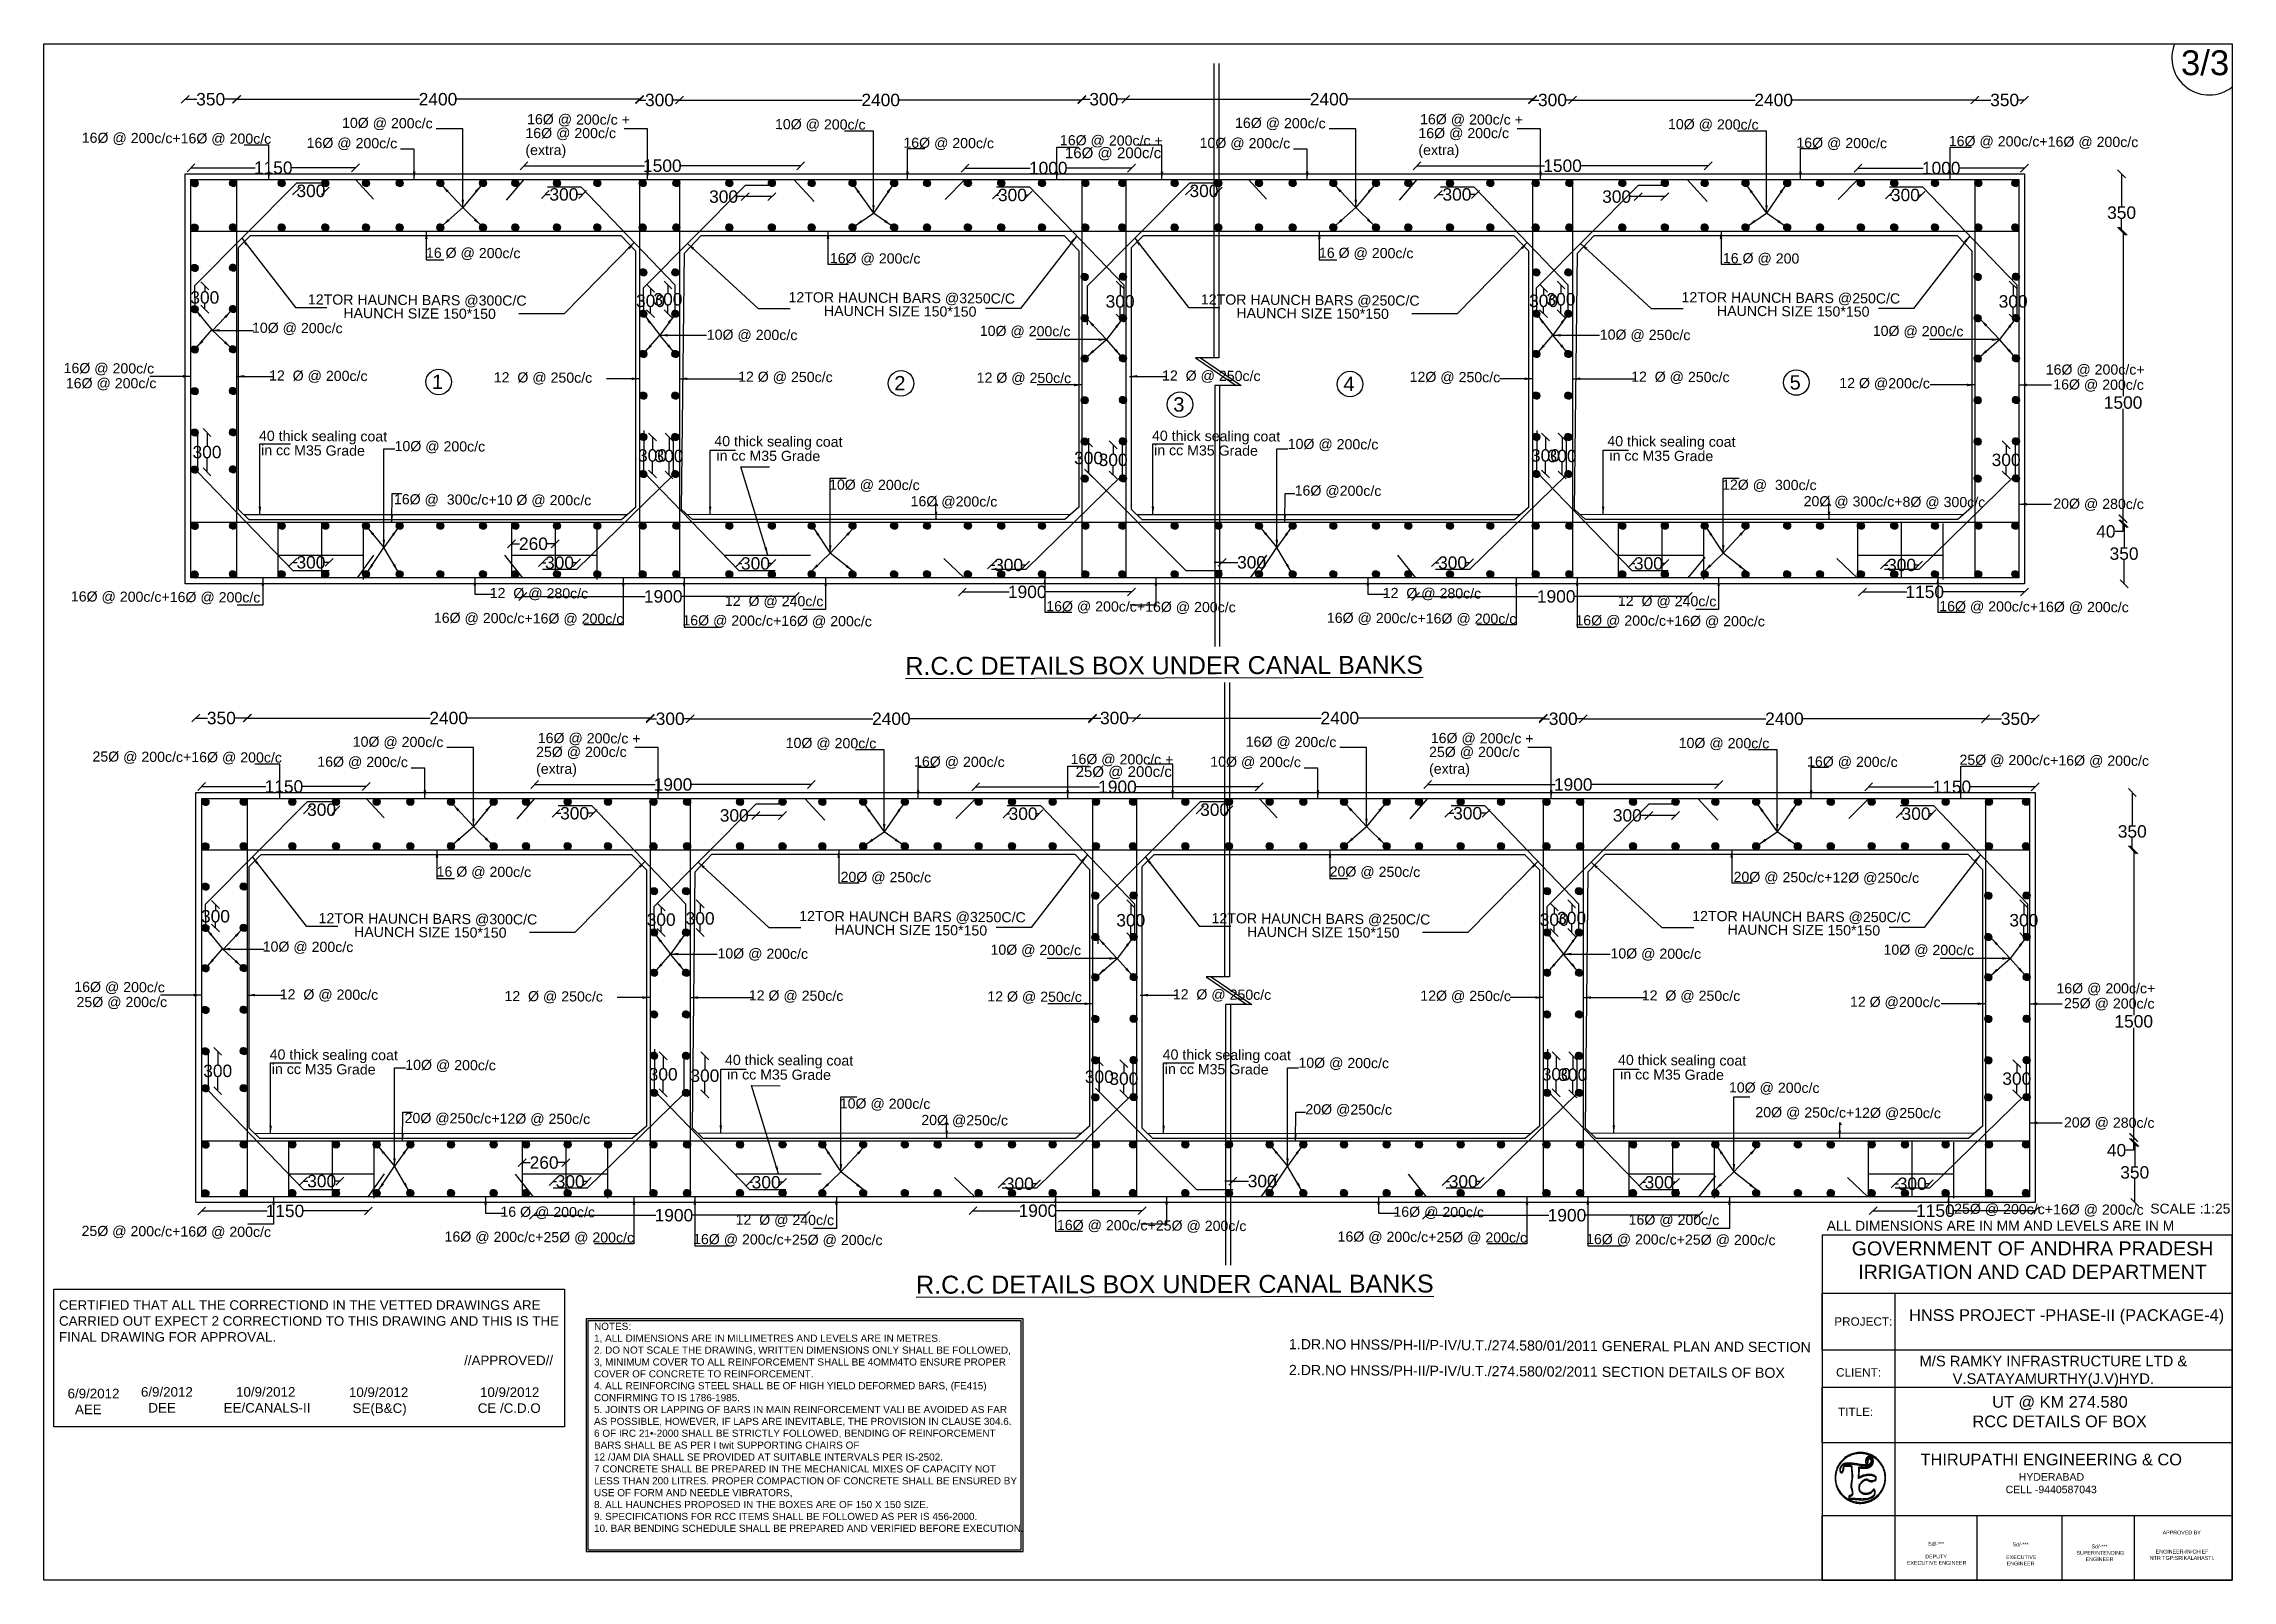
# Model space of a CAD drawing. Header units: millimetres. Extents: x 5124 to 6568637, y 2311 to 91879094.
# Drawn here: x 3794429 to 3820866, y 45935906 to 45954459 of the extents above; entities that cross this region are included whole.
import ezdxf

# ---------------------------------------------------------------- set-up
doc = ezdxf.new("R2010")
doc.units = ezdxf.units.MM
doc.header["$MEASUREMENT"] = 0
for name, color, linetype in [('DIMENSION', 7, 'Continuous'), ('DRAWING', 7, 'Continuous'), ('TEXT', 7, 'Continuous')]:
    doc.layers.add(name, color=color, linetype=linetype)
doc.styles.get("Standard").update_dxf_attribs({"font": 'arial.ttf', "height": 150})
doc.dimstyles.get("Standard").update_dxf_attribs({"dimtxt": 200, "dimasz": 110, "dimexe": 0.18, "dimexo": 0.0625, "dimgap": 0.09, "dimtad": 0, "dimtih": 1, "dimtoh": 1, "dimdec": 0, "dimzin": 0, "dimdsep": 46, "dimtxsty": 'Standard', "dimblk": 'OBLIQUE', "dimcen": 0.09, "dimse1": 1, "dimse2": 1, "dimadec": 0, "dimazin": 0, "dimtfac": 1, "dimtdec": 0, "dimtofl": 0, "dimtmove": 0, "dimatfit": 3, "dimfxl": 1, "dimtolj": 1, "dimtzin": 0, "dimarcsym": 0})

msp = doc.modelspace()

# ---------------------------------------------------------------- texts
at = {"layer": 'Defpoints', "char_height": 129.933, "width": 1198.642, "attachment_point": 1}
for s, insert in [('16Ø @ 200c/c ', (3806764.7, 45953207.2)), ('25Ø @ 200c/c ', (3806893.9, 45945735.3))]:
    msp.add_mtext(s, dxfattribs=dict(at, insert=insert))
at = {"layer": 'DRAWING'}
for s, height, p in [('10Ø @ 200c/c ', 122.311, (3798031.8, 45953443.6)), ('16Ø @ 200c/c + ', 122.311, (3800267.1, 45953488)), ('10Ø @ 200c/c ', 122.311, (3803261.8, 45953428.3)), ('16Ø @ 200c/c ', 122.311, (3808819.3, 45953443.6)), ('16Ø @ 200c/c + ', 122.311, (3811054.7, 45953488)), ('10Ø @ 200c/c ', 122.311, (3814049.3, 45953428.3)), ('16Ø @ 200c/c+16Ø @ 200c/c', 122.311, (3794887.6, 45953264.3)), ('16Ø @ 200c/c ', 122.311, (3797603.9, 45953202)), ('16Ø @ 200c/c ', 122.311, (3804812.6, 45953203.5)), ('16Ø @ 200c/c +', 122.311, (3806703.8, 45953234)), ('10Ø @ 200c/c ', 122.311, (3808391.4, 45953202)), ('16Ø @ 200c/c ', 122.311, (3815600.2, 45953203.5)), ('16Ø @ 200c/c+16Ø @ 200c/c', 122.311, (3817441.5, 45953224.6)), ('16 Ø @ 200c/c ', 122.311, (3799045.3, 45951875.4)), ('16Ø @ 200c/c ', 122.311, (3803924.8, 45951810.3)), ('16 Ø @ 200c/c ', 122.311, (3809832.8, 45951875.4)), ('16 Ø @ 200', 122.31, (3814712.3, 45951810.3)), ('12TOR HAUNCH BARS @300C/C', 122.311, (3797619.2, 45951311.6)), ('12TOR HAUNCH BARS @3250C/C', 122.311, (3803424.9, 45951338.2)), ('12TOR HAUNCH BARS @250C/C', 122.311, (3808406.8, 45951311.6)), ('12TOR HAUNCH BARS @250C/C', 122.311, (3814212.5, 45951338.2)), (' HAUNCH SIZE 150*150', 122.311, (3798000.2, 45951147.7)), (' HAUNCH SIZE 150*150', 122.311, (3803805.9, 45951174.3)), (' HAUNCH SIZE 150*150', 122.311, (3808787.7, 45951147.7)), (' HAUNCH SIZE 150*150', 122.311, (3814593.4, 45951174.3)), ('10Ø @ 200c/c ', 122.311, (3796944.1, 45950969.4)), ('10Ø @ 200c/c ', 122.311, (3802437.6, 45950886.8)), ('10Ø @ 200c/c ', 122.311, (3805735.7, 45950931.8)), ('10Ø @ 250c/c ', 122.311, (3813225.2, 45950886.8)), ('10Ø @ 200c/c ', 122.311, (3816523.2, 45950931.8)), ('16Ø @ 200c/c ', 122.311, (3794668.2, 45950483.1)), ('12  Ø @ 200c/c ', 122.311, (3797150.4, 45950392.9)), ('1', 173.2, (3799118.3, 45950291.4)), ('12  Ø @ 250c/c ', 122.311, (3799864.5, 45950371.7)), ('12 Ø @ 250c/c ', 122.311, (3802816.3, 45950379.4)), ('2', 173.2, (3804702.8, 45950274.5)), ('12 Ø @ 250c/c ', 122.311, (3805697.8, 45950367.5)), ('12  Ø @ 250c/c ', 122.311, (3807937.9, 45950392.9)), ('4', 173.2, (3810126.7, 45950265.9)), ('12Ø @ 250c/c ', 122.311, (3810928.3, 45950376.9)), ('12  Ø @ 250c/c ', 122.311, (3813603.9, 45950379.4)), ('5', 173.2, (3815518.3, 45950284.4)), ('12 Ø @200c/c ', 122.311, (3816118.7, 45950303.1)), ('16Ø @ 200c/c', 122.311, (3818703.4, 45950285.7)), ('3', 173.2, (3808073.2, 45950017.8)), ('40 thick sealing coat', 122.311, (3797028.6, 45949665.9)), ('in cc M35 Grade', 122.311, (3797054.5, 45949491.5)), ('10Ø @ 200c/c ', 122.311, (3798666.4, 45949541)), ('40 thick sealing coat', 122.311, (3802529.2, 45949600.9)), ('in cc M35 Grade', 122.311, (3802555.1, 45949426.5)), ('40 thick sealing coat', 122.311, (3807816.2, 45949665.9)), ('in cc M35 Grade', 122.311, (3807842, 45949491.5)), ('10Ø @ 200c/c ', 122.311, (3809455.5, 45949566.7)), ('40 thick sealing coat', 122.311, (3813316.7, 45949600.9)), ('in cc M35 Grade', 122.311, (3813342.6, 45949426.5)), ('10Ø @ 200c/c ', 122.311, (3803915.1, 45949075.4)), ('16Ø @200c/c ', 122.311, (3809539.6, 45949004.6)), ('12Ø @  300c/c ', 122.311, (3814702.6, 45949075.4)), ('16Ø @  300c/c+10 Ø @ 200c/c ', 122.311, (3798658.6, 45948899.4)), ('16Ø @200c/c ', 122.311, (3804900.3, 45948875.2)), ('20Ø @ 300c/c+8Ø @ 300c/c ', 122.311, (3815687.9, 45948875.2)), ('20Ø @ 280c/c ', 122.311, (3818703.4, 45948846.5)), ('16Ø @ 200c/c+16Ø @ 200c/c', 122.311, (3794755.9, 45947725.6)), ('12  Ø @ 280c/c ', 122.311, (3799815.9, 45947767.2)), ('12  Ø @ 240c/c ', 122.311, (3802656.9, 45947672.3)), ('16Ø @ 200c/c+16Ø @ 200c/c', 122.311, (3806538.6, 45947607.8)), ('12  Ø @ 280c/c ', 122.311, (3810603.4, 45947767.2)), ('12  Ø @ 240c/c ', 122.311, (3813444.5, 45947672.3)), ('16Ø @ 200c/c+16Ø @ 200c/c', 122.311, (3817326.2, 45947607.8)), ('16Ø @ 200c/c+16Ø @ 200c/c', 122.311, (3799141.1, 45947467.6)), ('16Ø @ 200c/c+16Ø @ 200c/c', 122.311, (3802143.2, 45947437.2)), ('16Ø @ 200c/c+16Ø @ 200c/c', 122.311, (3809928.6, 45947467.6)), ('16Ø @ 200c/c+16Ø @ 200c/c', 122.311, (3812930.7, 45947437.2)), ('16Ø @ 200c/c + ', 122.311, (3800396.3, 45946016.1)), ('16Ø @ 200c/c + ', 122.311, (3811183.8, 45946016.1)), ('25Ø @ 200c/c+16Ø @ 200c/c', 122.311, (3795016.7, 45945792.4)), ('16Ø @ 200c/c ', 122.311, (3797733, 45945730.2)), ('10Ø @ 200c/c ', 122.311, (3798160.9, 45945971.7)), ('10Ø @ 200c/c ', 122.311, (3803390.9, 45945956.4)), ('16Ø @ 200c/c ', 122.311, (3804941.8, 45945731.6)), ('16Ø @ 200c/c +', 122.311, (3806832.9, 45945762.1)), ('10Ø @ 200c/c ', 122.311, (3808520.6, 45945730.2)), ('16Ø @ 200c/c ', 122.311, (3808948.5, 45945971.7)), ('10Ø @ 200c/c ', 122.311, (3814178.4, 45945956.4)), ('16Ø @ 200c/c ', 122.311, (3815729.3, 45945731.6)), ('25Ø @ 200c/c+16Ø @ 200c/c', 122.311, (3817570.6, 45945752.7)), ('16 Ø @ 200c/c ', 122.311, (3799174.4, 45944403.5)), ('20Ø @ 250c/c ', 122.311, (3804053.9, 45944338.4)), ('20Ø @ 250c/c ', 122.311, (3809961.9, 45944403.5)), ('20Ø @ 250c/c+12Ø @250c/c', 122.311, (3814841.5, 45944338.4)), ('12TOR HAUNCH BARS @300C/C', 122.311, (3797748.4, 45943839.7)), (' HAUNCH SIZE 150*150', 122.311, (3798129.3, 45943675.8)), ('12TOR HAUNCH BARS @3250C/C', 122.311, (3803554.1, 45943866.3)), (' HAUNCH SIZE 150*150', 122.311, (3803935, 45943702.4)), ('12TOR HAUNCH BARS @250C/C', 122.311, (3808535.9, 45943839.7)), (' HAUNCH SIZE 150*150', 122.311, (3808916.8, 45943675.8)), ('12TOR HAUNCH BARS @250C/C', 122.311, (3814341.6, 45943866.3)), (' HAUNCH SIZE 150*150', 122.311, (3814722.5, 45943702.4)), ('10Ø @ 200c/c ', 122.311, (3797073.2, 45943497.5)), ('10Ø @ 200c/c ', 122.311, (3802566.7, 45943414.9)), ('10Ø @ 200c/c ', 122.311, (3805864.8, 45943459.9)), ('10Ø @ 200c/c ', 122.311, (3813354.3, 45943414.9)), ('10Ø @ 200c/c ', 122.311, (3816652.4, 45943459.9)), ('16Ø @ 200c/c ', 122.311, (3794797.3, 45943011.2)), ('12  Ø @ 200c/c ', 122.311, (3797279.5, 45942921)), ('12  Ø @ 250c/c ', 122.311, (3799993.6, 45942899.8)), ('12 Ø @ 250c/c ', 122.311, (3802945.5, 45942907.5)), ('12 Ø @ 250c/c ', 122.311, (3805826.9, 45942895.6)), ('12  Ø @ 250c/c ', 122.311, (3808067.1, 45942921)), ('12Ø @ 250c/c ', 122.311, (3811057.4, 45942905.1)), ('12  Ø @ 250c/c ', 122.311, (3813733, 45942907.5)), ('12 Ø @200c/c ', 122.311, (3816247.8, 45942831.2)), ('25Ø @ 200c/c', 122.311, (3818832.5, 45942813.8)), ('40 thick sealing coat', 122.311, (3797157.8, 45942194)), ('10Ø @ 200c/c ', 122.311, (3798795.5, 45942069.1)), ('40 thick sealing coat', 122.311, (3802658.3, 45942129)), ('40 thick sealing coat', 122.311, (3807945.3, 45942194)), ('10Ø @ 200c/c ', 122.311, (3809584.6, 45942094.8)), ('40 thick sealing coat', 122.311, (3813445.9, 45942129)), ('in cc M35 Grade', 122.311, (3797183.6, 45942019.6)), ('in cc M35 Grade', 122.311, (3802684.2, 45941954.6)), ('in cc M35 Grade', 122.311, (3807971.2, 45942019.6)), ('in cc M35 Grade', 122.311, (3813471.7, 45941954.6)), ('10Ø @ 200c/c ', 122.311, (3814785.6, 45941796.1)), ('10Ø @ 200c/c ', 122.311, (3804044.2, 45941603.5)), ('20Ø @250c/c ', 122.311, (3809668.7, 45941532.7)), ('20Ø @250c/c+12Ø @ 250c/c ', 122.311, (3798787.7, 45941427.5)), ('20Ø @250c/c ', 122.311, (3805029.5, 45941403.3)), ('20Ø @ 250c/c+12Ø @250c/c ', 122.311, (3815104.7, 45941497.3)), ('20Ø @ 280c/c ', 122.311, (3818832.5, 45941374.6)), ('16 Ø @ 200c/c ', 122.311, (3799945, 45940295.4)), ('12  Ø @ 240c/c ', 122.311, (3802786.1, 45940200.4)), ('16Ø @ 200c/c ', 122.311, (3810732.5, 45940295.4)), ('16Ø @ 200c/c ', 122.311, (3813573.6, 45940200.4)), ('25Ø @ 200c/c+16Ø @ 200c/c', 122.311, (3817506, 45940331.5)), ('25Ø @ 200c/c+16Ø @ 200c/c', 122.311, (3794885, 45940064)), ('16Ø @ 200c/c+25Ø @ 200c/c', 122.311, (3799270.2, 45939995.7)), ('16Ø @ 200c/c+25Ø @ 200c/c', 122.311, (3802272.3, 45939965.3)), ('16Ø @ 200c/c+25Ø @ 200c/c', 122.311, (3806667.8, 45940135.9)), ('16Ø @ 200c/c+25Ø @ 200c/c', 122.311, (3810057.8, 45939995.7)), ('16Ø @ 200c/c+25Ø @ 200c/c', 122.311, (3813059.9, 45939965.3))]:
    msp.add_text(s, height=height, rotation=359.65712, dxfattribs=at).set_placement(p)
at = {"layer": 'DRAWING', "attachment_point": 1}
for s, insert, char_height, width in [('16Ø @ 200c/c  (extra)', (3800246.9, 45953441.7), 122.311, 1477.077), ('16Ø @ 200c/c  (extra)', (3811034.5, 45953441.7), 122.311, 1477.077), ('16Ø @ 200c/c ', (3794695.4, 45950421.4), 122.311, 1128.329), ('16Ø @ 200c/c+', (3818612.6, 45950586.7), 122.311, 1242.651), ('25Ø @ 200c/c  (extra)', (3800376.1, 45945969.8), 122.311, 1477.077), ('25Ø @ 200c/c  (extra)', (3811163.6, 45945969.8), 122.311, 1477.077), ('25Ø @ 200c/c ', (3794824.5, 45942949.5), 122.311, 1128.329), ('16Ø @ 200c/c+', (3818741.7, 45943114.8), 122.311, 1242.651), ('{\\H1.3398x;CERTIFIED THAT ALL THE CORRECTIOND IN THE VETTED DRAWINGS ARE CARRIED OUT EXPECT 2 CORRECTIOND TO THIS DRAWING AND THIS IS THE FINAL DRAWING FOR APPROVAL.}', (3794613.3, 45939286.7), 86.0542, 6207.546), ('NOTES: \\P1, ALL DIMENSIONS ARE IN MILLIMETRES AND LEVELS ARE IN METRES. \\P2. DO NOT SCALE THE DRAWING, WRITTEN DIMENSIONS ONLY SHALL BE FOLLOWED, \\P3, MINIMUM COVER TO ALL REINFORCEMENT SHALL BE 4OMM4TO ENSURE PROPER COVER OF CONCRETE TO REINFORCEMENT. \\P4. ALL REINFORCING STEEL SHALL BE OF HIGH YIELD DEFORMED BARS, (FE415) CONFIRMING TO IS 1786-1985. \\P5. JOINTS OR LAPPING OF BARS IN MAIN REINFORCEMENT VALI BE AVOIDED AS FAR AS POSSIBLE, HOWEVER, IF LAPS ARE INEVITABLE, THE PROVISION IN CLAUSE 304.6.\\P6 OF IRC 21•-2000 SHALL BE STRICTLY FOLLOWED, BENDING OF REINFORCEMENT BARS SHALL BE AS PER I twit SUPPORTING CHAIRS OF \\P12 /JAM DIA SHALL SE PROVIDED AT SUITABLE INTERVALS PER IS-2502. \\P7 CONCRETE SHALL BE PREPARED IN THE MECHANICAL MIXES OF CAPACITY NOT LESS THAN 200 LITRES. PROPER COMPACTION OF CONCRETE SHALL BE ENSURED BY USE OF FORM AND NEEDLE VIBRATORS, \\P8. ALL HAUNCHES PROPOSED IN THE BOXES ARE OF 150 X 150 SIZE. \\P9. SPECIFICATIONS FOR RCC ITEMS SHALL BE FOLLOWED AS PER IS 456-2000. \\P10. BAR BENDING SCHEDULE SHALL BE PREPARED AND VERIFIED BEFORE EXECUTION. ', (3801076.1, 45939015.2), 86.0542, 5161.305), ('\\pi2.1605;{\\H1.3398x;//APPROVED//\\P\\pi539.2;\\P\\pi193.94;10/9/2012\\P\\pi166.49;CE /C.D.O}', (3799505, 45938619), 86.054, 1078.393), ('{\\H1.3398x;6/9/2012\\P  AEE}', (3794716.4, 45938218.6), 86.054, 6207.546), ('{\\H1.3398x;6/9/2012\\P  DEE}', (3795602.7, 45938238.1), 86.054, 6207.546), ('\\pi193.94;{\\H1.3398x;10/9/2012\\P\\pi0.43027; EE/CANALS-II}', (3796557.7, 45938238.2), 86.054, 1078.393), ('\\pi193.94;{\\H1.3398x;10/9/2012\\P\\pi193.07; SE(B&C)}', (3797921.5, 45938233.7), 86.054, 1078.393)]:
    msp.add_mtext(s, dxfattribs=dict(at, insert=insert, char_height=char_height, width=width))
at = {"layer": 'DRAWING', "char_height": 122.311, "width": 9248.75, "attachment_point": 1, "rotation": 359.65712}
for s, insert in [('1.DR.NO HNSS/PH-II/P-IV/U.T./274.580/01/2011 GENERAL PLAN AND SECTION', (3809470.9, 45938818.7)), ('2.DR.NO HNSS/PH-II/P-IV/U.T./274.580/02/2011 SECTION DETAILS OF BOX', (3809470.6, 45938506.9))]:
    msp.add_mtext(s, dxfattribs=dict(at, insert=insert))
at = {"layer": 'TEXT'}
for s, height, p in [('3/3', 300, (3820246.5, 45954079.8)), ('SCALE :1:25', 119.674, (3819876.7, 45940333.9))]:
    msp.add_text(s, height=height, dxfattribs=at).set_placement(p)
for p in [(3804837.6, 45946837.8), (3804966.7, 45939365.9)]:
    msp.add_text('%%UR.C.C DETAILS BOX UNDER CANAL BANKS', height=216.554, rotation=0.1412, dxfattribs=at).set_placement(p)
at = {"layer": 'TEXT', "attachment_point": 1}
for s, insert, char_height, width in [('ALL DIMENSIONS ARE IN MM AND LEVELS ARE IN M', (3815966.8, 45940246.1), 119.674, 4270.712), ('PROJECT:', (3816058.4, 45939081), 101.5, 947.069), ('CLIENT:', (3816079.9, 45938466.7), 101.5, 947.069), ('\\pi7.2431;M/S RAMKY INFRASTRUCTURE LTD &\\P\\pi407.25;V.SATAYAMURTHY(J.V)HYD.', (3817080.7, 45938616.8), 127.425, 3231.314), ('TITLE:', (3816103.3, 45937991), 101.5, 550.418), ('\\pi1386.7;UT @ KM 274.580\\P\\pi1148.5;RCC DETAILS OF BOX', (3816579.1, 45938130.6), 141.285, 4385.883), ('\\pi620.54;THIRUPATHI ENGINEERING & CO\\P\\pi1806.5;{\\H0.64302x;HYDERABAD\\P\\pi1648.6;CELL -9440587043}', (3816479.9, 45937434.7), 141.285, 4385.883), ('\\pi1063.7;Sd/-***\\P\\pi1157.9;\\P\\pi1029.9;DEPUTY \\P\\pi789.38; EXECUTIVE ENGINEER', (3816127.7, 45936369.4), 46.136, 2315.708), ('\\pi1063.7;Sd/-***\\P\\pi1148.9; \\P\\pi967.98; EXECUTIVE \\P\\pi992.49;ENGINEER', (3817148.3, 45936362.1), 46.136, 2315.708), ('\\pi1063.7;Sd/-***\\P\\pi862.64; SUPERINTENDING  \\P\\pi992.49;ENGINEER', (3818102.6, 45936337.5), 46.136, 2315.708), ('\\pi157.02;APPROVED BY\\P\\pi387.79;\\P\\pi369.89;  \\P\\pi73.133;ENGINEER-IN-CHIEF\\P\\pi2.6854;NTR TGP:SRIKALAHASTI.', (3819867.3, 45936505.7), 46.136, 775.585)]:
    msp.add_mtext(s, dxfattribs=dict(at, insert=insert, char_height=char_height, width=width))
at = {"layer": 'TEXT', "color": 7, "width": 4835.137, "attachment_point": 5}
for s, insert, char_height in [('GOVERNMENT OF ANDHRA PRADESH\\PIRRIGATION AND CAD DEPARTMENT', (3818453, 45939770.3), 169.542), ('HNSS PROJECT -PHASE-II (PACKAGE-4)', (3818865.1, 45939086.8), 141.285)]:
    msp.add_mtext(s, dxfattribs=dict(at, insert=insert, char_height=char_height))

# ---------------------------------------------------------------- blocks, each defined once
blk = doc.blocks.new('_Oblique')
at = {"color": 0, "linetype": 'ByBlock', "lineweight": -2}
blk.add_line((-0.5, -0.5), (0.5, 0.5), dxfattribs=at)
blk = doc.blocks.new('*D70')
at = {"layer": 'Defpoints', "color": 0, "transparency": 16777216}
for p in [(3796207, 45952819), (3798194, 45952962), (3798194, 45952819)]:
    blk.add_point(p, dxfattribs=at)
at = {"layer": 'DIMENSION', "color": 0, "lineweight": -2, "transparency": 16777216}
for p, q in [((3796207, 45952962), (3796984, 45952962)), ((3798194, 45952962), (3797417, 45952962))]:
    blk.add_line(p, q, dxfattribs=at)
at = {"layer": 'DIMENSION', "color": 0, "lineweight": -2, "transparency": 16777216, "xscale": 95, "yscale": 95, "zscale": 95, "rotation": 180}
blk.add_blockref('_Oblique', (3796207, 45952962), dxfattribs=at)
at = {"layer": 'DIMENSION', "color": 0, "lineweight": -2, "transparency": 16777216, "xscale": 95, "yscale": 95, "zscale": 95}
blk.add_blockref('_Oblique', (3798194, 45952962), dxfattribs=at)
at = {"layer": 'DIMENSION', "color": 0, "transparency": 16777216, "insert": (3797201, 45952962), "char_height": 150, "attachment_point": 5}
blk.add_mtext('\\A1;1150', dxfattribs=at)
blk = doc.blocks.new('*D65')
at = {"layer": 'Defpoints', "color": 0, "transparency": 16777216}
for p in [(3796760, 45953789), (3796138, 45952889), (3796760, 45952889)]:
    blk.add_point(p, dxfattribs=at)
at = {"layer": 'DIMENSION', "color": 0, "lineweight": -2, "transparency": 16777216}
for p, q in [((3796138, 45953789), (3796279, 45953789)), ((3796760, 45953789), (3796610, 45953789))]:
    blk.add_line(p, q, dxfattribs=at)
at = {"layer": 'DIMENSION', "color": 0, "lineweight": -2, "transparency": 16777216, "xscale": 95, "yscale": 95, "zscale": 95, "rotation": 180}
blk.add_blockref('_Oblique', (3796138, 45953789), dxfattribs=at)
at = {"layer": 'DIMENSION', "color": 0, "lineweight": -2, "transparency": 16777216, "xscale": 95, "yscale": 95, "zscale": 95}
blk.add_blockref('_Oblique', (3796760, 45953789), dxfattribs=at)
at = {"layer": 'DIMENSION', "color": 0, "transparency": 16777216, "insert": (3796445, 45953789), "char_height": 150, "attachment_point": 5}
blk.add_mtext('\\A1;350', dxfattribs=at)
blk = doc.blocks.new('*D71')
at = {"layer": 'Defpoints', "color": 0, "transparency": 16777216}
for p in [(3801625, 45953789), (3796757, 45952819), (3801625, 45952819)]:
    blk.add_point(p, dxfattribs=at)
at = {"layer": 'DIMENSION', "color": 0, "lineweight": -2, "transparency": 16777216}
for p, q in [((3796757, 45953789), (3798966, 45953789)), ((3801625, 45953789), (3799416, 45953789))]:
    blk.add_line(p, q, dxfattribs=at)
at = {"layer": 'DIMENSION', "color": 0, "lineweight": -2, "transparency": 16777216, "xscale": 95, "yscale": 95, "zscale": 95, "rotation": 180}
blk.add_blockref('_Oblique', (3796757, 45953789), dxfattribs=at)
at = {"layer": 'DIMENSION', "color": 0, "lineweight": -2, "transparency": 16777216, "xscale": 95, "yscale": 95, "zscale": 95}
blk.add_blockref('_Oblique', (3801625, 45953789), dxfattribs=at)
at = {"layer": 'DIMENSION', "color": 0, "transparency": 16777216, "insert": (3799191, 45953789), "char_height": 150, "attachment_point": 5}
blk.add_mtext('\\A1;2400', dxfattribs=at)
blk = doc.blocks.new('*D72')
at = {"layer": 'Defpoints', "color": 0, "transparency": 16777216}
for p in [(3802109, 45953780), (3801625, 45952819), (3802109, 45952819)]:
    blk.add_point(p, dxfattribs=at)
at = {"layer": 'DIMENSION', "color": 0, "lineweight": -2, "transparency": 16777216}
for p, q in [((3801625, 45953780), (3801701, 45953780)), ((3802109, 45953780), (3802032, 45953780))]:
    blk.add_line(p, q, dxfattribs=at)
at = {"layer": 'DIMENSION', "color": 0, "lineweight": -2, "transparency": 16777216, "xscale": 95, "yscale": 95, "zscale": 95, "rotation": 180}
blk.add_blockref('_Oblique', (3801625, 45953780), dxfattribs=at)
at = {"layer": 'DIMENSION', "color": 0, "lineweight": -2, "transparency": 16777216, "xscale": 95, "yscale": 95, "zscale": 95}
blk.add_blockref('_Oblique', (3802109, 45953780), dxfattribs=at)
at = {"layer": 'DIMENSION', "color": 0, "transparency": 16777216, "insert": (3801867, 45953780), "char_height": 150, "attachment_point": 5}
blk.add_mtext('\\A1;300', dxfattribs=at)
blk = doc.blocks.new('*D73')
at = {"layer": 'Defpoints', "color": 0, "transparency": 16777216}
for p in [(3806969, 45953780), (3802109, 45952797), (3806969, 45952819)]:
    blk.add_point(p, dxfattribs=at)
at = {"layer": 'DIMENSION', "color": 0, "lineweight": -2, "transparency": 16777216}
for p, q in [((3802109, 45953780), (3804314, 45953780)), ((3806969, 45953780), (3804764, 45953780))]:
    blk.add_line(p, q, dxfattribs=at)
at = {"layer": 'DIMENSION', "color": 0, "lineweight": -2, "transparency": 16777216, "xscale": 95, "yscale": 95, "zscale": 95, "rotation": 180}
blk.add_blockref('_Oblique', (3802109, 45953780), dxfattribs=at)
at = {"layer": 'DIMENSION', "color": 0, "lineweight": -2, "transparency": 16777216, "xscale": 95, "yscale": 95, "zscale": 95}
blk.add_blockref('_Oblique', (3806969, 45953780), dxfattribs=at)
at = {"layer": 'DIMENSION', "color": 0, "transparency": 16777216, "insert": (3804539, 45953780), "char_height": 150, "attachment_point": 5}
blk.add_mtext('\\A1;2400', dxfattribs=at)
blk = doc.blocks.new('*D74')
at = {"layer": 'Defpoints', "color": 0, "transparency": 16777216}
for p in [(3800230, 45952819), (3803572, 45952986), (3803572, 45952819)]:
    blk.add_point(p, dxfattribs=at)
at = {"layer": 'DIMENSION', "color": 0, "lineweight": -2, "transparency": 16777216}
for p, q in [((3800230, 45952986), (3801684, 45952986)), ((3803572, 45952986), (3802117, 45952986))]:
    blk.add_line(p, q, dxfattribs=at)
at = {"layer": 'DIMENSION', "color": 0, "lineweight": -2, "transparency": 16777216, "xscale": 95, "yscale": 95, "zscale": 95, "rotation": 180}
blk.add_blockref('_Oblique', (3800230, 45952986), dxfattribs=at)
at = {"layer": 'DIMENSION', "color": 0, "lineweight": -2, "transparency": 16777216, "xscale": 95, "yscale": 95, "zscale": 95}
blk.add_blockref('_Oblique', (3803572, 45952986), dxfattribs=at)
at = {"layer": 'DIMENSION', "color": 0, "transparency": 16777216, "insert": (3801901, 45952986), "char_height": 150, "attachment_point": 5}
blk.add_mtext('\\A1;1500', dxfattribs=at)
blk = doc.blocks.new('*D75')
at = {"layer": 'Defpoints', "color": 0, "transparency": 16777216}
for p in [(3802902, 45952749), (3803224, 45952735), (3802902, 45952613)]:
    blk.add_point(p, dxfattribs=at)
at = {"layer": 'DIMENSION', "color": 0, "lineweight": -2, "transparency": 16777216}
for p, q in [((3802902, 45952613), (3802807, 45952613)), ((3803224, 45952613), (3802902, 45952613))]:
    blk.add_line(p, q, dxfattribs=at)
at = {"layer": 'DIMENSION', "color": 0, "lineweight": -2, "transparency": 16777216, "xscale": 95, "yscale": 95, "zscale": 95, "rotation": 180}
blk.add_blockref('_Oblique', (3802902, 45952613), dxfattribs=at)
at = {"layer": 'DIMENSION', "color": 0, "lineweight": -2, "transparency": 16777216, "xscale": 95, "yscale": 95, "zscale": 95}
blk.add_blockref('_Oblique', (3803224, 45952613), dxfattribs=at)
at = {"layer": 'DIMENSION', "color": 0, "transparency": 16777216, "insert": (3802641, 45952613), "char_height": 150, "attachment_point": 5}
blk.add_mtext('\\A1;300', dxfattribs=at)
blk = doc.blocks.new('*D76')
at = {"layer": 'Defpoints', "color": 0, "transparency": 16777216}
for p in [(3800487, 45952727), (3800938, 45952710), (3800938, 45952639)]:
    blk.add_point(p, dxfattribs=at)
at = {"layer": 'DIMENSION', "color": 0, "lineweight": -2, "transparency": 16777216}
for p, q in [((3800487, 45952639), (3800547, 45952639)), ((3800938, 45952639), (3800878, 45952639))]:
    blk.add_line(p, q, dxfattribs=at)
at = {"layer": 'DIMENSION', "color": 0, "lineweight": -2, "transparency": 16777216, "xscale": 95, "yscale": 95, "zscale": 95, "rotation": 180}
blk.add_blockref('_Oblique', (3800487, 45952639), dxfattribs=at)
at = {"layer": 'DIMENSION', "color": 0, "lineweight": -2, "transparency": 16777216, "xscale": 95, "yscale": 95, "zscale": 95}
blk.add_blockref('_Oblique', (3800938, 45952639), dxfattribs=at)
at = {"layer": 'DIMENSION', "color": 0, "transparency": 16777216, "insert": (3800712, 45952639), "char_height": 150, "attachment_point": 5}
blk.add_mtext('\\A1;300', dxfattribs=at)
blk = doc.blocks.new('*D77')
at = {"layer": 'Defpoints', "color": 0, "transparency": 16777216}
for p in [(3797483, 45952777), (3797830, 45952777), (3797830, 45952682)]:
    blk.add_point(p, dxfattribs=at)
at = {"layer": 'DIMENSION', "color": 0, "lineweight": -2, "transparency": 16777216}
for p, q in [((3797483, 45952682), (3797491, 45952682)), ((3797830, 45952682), (3797822, 45952682))]:
    blk.add_line(p, q, dxfattribs=at)
at = {"layer": 'DIMENSION', "color": 0, "lineweight": -2, "transparency": 16777216, "xscale": 95, "yscale": 95, "zscale": 95, "rotation": 180}
blk.add_blockref('_Oblique', (3797483, 45952682), dxfattribs=at)
at = {"layer": 'DIMENSION', "color": 0, "lineweight": -2, "transparency": 16777216, "xscale": 95, "yscale": 95, "zscale": 95}
blk.add_blockref('_Oblique', (3797830, 45952682), dxfattribs=at)
at = {"layer": 'DIMENSION', "color": 0, "transparency": 16777216, "insert": (3797656, 45952682), "char_height": 150, "attachment_point": 5}
blk.add_mtext('\\A1;300', dxfattribs=at)
blk = doc.blocks.new('*D78')
at = {"layer": 'Defpoints', "color": 0, "transparency": 16777216}
for p in [(3796249, 45951537), (3796374, 45951537), (3796253, 45951254)]:
    blk.add_point(p, dxfattribs=at)
at = {"layer": 'DIMENSION', "color": 0, "lineweight": -2, "transparency": 16777216}
for p, q in [((3796374, 45951537), (3796374, 45951472)), ((3796374, 45951254), (3796374, 45951319))]:
    blk.add_line(p, q, dxfattribs=at)
at = {"layer": 'DIMENSION', "color": 0, "lineweight": -2, "transparency": 16777216, "xscale": 95, "yscale": 95, "zscale": 95}
for p, rotation in [((3796374, 45951537), 90), ((3796374, 45951254), 270)]:
    blk.add_blockref('_Oblique', p, dxfattribs=dict(at, rotation=rotation))
at = {"layer": 'DIMENSION', "color": 0, "transparency": 16777216, "insert": (3796374, 45951395), "char_height": 150, "attachment_point": 5}
blk.add_mtext('\\A1;300', dxfattribs=at)
blk = doc.blocks.new('*D79')
at = {"layer": 'Defpoints', "color": 0, "transparency": 16777216}
for p in [(3796295, 45949765), (3796285, 45949290), (3796401, 45949290)]:
    blk.add_point(p, dxfattribs=at)
at = {"layer": 'DIMENSION', "color": 0, "lineweight": -2, "transparency": 16777216}
for p, q in [((3796401, 45949765), (3796401, 45949604)), ((3796401, 45949290), (3796401, 45949451))]:
    blk.add_line(p, q, dxfattribs=at)
at = {"layer": 'DIMENSION', "color": 0, "lineweight": -2, "transparency": 16777216, "xscale": 95, "yscale": 95, "zscale": 95}
for p, rotation in [((3796401, 45949765), 90), ((3796401, 45949290), 270)]:
    blk.add_blockref('_Oblique', p, dxfattribs=dict(at, rotation=rotation))
at = {"layer": 'DIMENSION', "color": 0, "transparency": 16777216, "insert": (3796401, 45949528), "char_height": 150, "attachment_point": 5}
blk.add_mtext('\\A1;300', dxfattribs=at)
blk = doc.blocks.new('*D80')
at = {"layer": 'Defpoints', "color": 0, "transparency": 16777216}
for p in [(3797437, 45948197), (3797437, 45948097), (3797876, 45948097)]:
    blk.add_point(p, dxfattribs=at)
at = {"layer": 'DIMENSION', "color": 0, "lineweight": -2, "transparency": 16777216}
for p, q in [((3797437, 45948197), (3797491, 45948197)), ((3797876, 45948197), (3797822, 45948197))]:
    blk.add_line(p, q, dxfattribs=at)
at = {"layer": 'DIMENSION', "color": 0, "lineweight": -2, "transparency": 16777216, "xscale": 95, "yscale": 95, "zscale": 95, "rotation": 180}
blk.add_blockref('_Oblique', (3797437, 45948197), dxfattribs=at)
at = {"layer": 'DIMENSION', "color": 0, "lineweight": -2, "transparency": 16777216, "xscale": 95, "yscale": 95, "zscale": 95}
blk.add_blockref('_Oblique', (3797876, 45948197), dxfattribs=at)
at = {"layer": 'DIMENSION', "color": 0, "transparency": 16777216, "insert": (3797656, 45948197), "char_height": 150, "attachment_point": 5}
blk.add_mtext('\\A1;300', dxfattribs=at)
blk = doc.blocks.new('*D81')
at = {"layer": 'Defpoints', "color": 0, "transparency": 16777216}
for p in [(3800452, 45948193), (3800452, 45948111), (3800866, 45948111)]:
    blk.add_point(p, dxfattribs=at)
at = {"layer": 'DIMENSION', "color": 0, "lineweight": -2, "transparency": 16777216}
for p, q in [((3800452, 45948193), (3800494, 45948193)), ((3800866, 45948193), (3800825, 45948193))]:
    blk.add_line(p, q, dxfattribs=at)
at = {"layer": 'DIMENSION', "color": 0, "lineweight": -2, "transparency": 16777216, "xscale": 95, "yscale": 95, "zscale": 95, "rotation": 180}
blk.add_blockref('_Oblique', (3800452, 45948193), dxfattribs=at)
at = {"layer": 'DIMENSION', "color": 0, "lineweight": -2, "transparency": 16777216, "xscale": 95, "yscale": 95, "zscale": 95}
blk.add_blockref('_Oblique', (3800866, 45948193), dxfattribs=at)
at = {"layer": 'DIMENSION', "color": 0, "transparency": 16777216, "insert": (3800659, 45948193), "char_height": 150, "attachment_point": 5}
blk.add_mtext('\\A1;300', dxfattribs=at)
blk = doc.blocks.new('*D82')
at = {"layer": 'Defpoints', "color": 0, "transparency": 16777216}
for p in [(3801672, 45949711), (3801672, 45949264), (3801782, 45949264)]:
    blk.add_point(p, dxfattribs=at)
at = {"layer": 'DIMENSION', "color": 0, "lineweight": -2, "transparency": 16777216}
for p, q in [((3801782, 45949711), (3801782, 45949564)), ((3801782, 45949264), (3801782, 45949411))]:
    blk.add_line(p, q, dxfattribs=at)
at = {"layer": 'DIMENSION', "color": 0, "lineweight": -2, "transparency": 16777216, "xscale": 95, "yscale": 95, "zscale": 95}
for p, rotation in [((3801782, 45949711), 90), ((3801782, 45949264), 270)]:
    blk.add_blockref('_Oblique', p, dxfattribs=dict(at, rotation=rotation))
at = {"layer": 'DIMENSION', "color": 0, "transparency": 16777216, "insert": (3801782, 45949487), "char_height": 150, "attachment_point": 5}
blk.add_mtext('\\A1;300', dxfattribs=at)
blk = doc.blocks.new('*D83')
at = {"layer": 'Defpoints', "color": 0, "transparency": 16777216}
for p in [(3801982, 45949711), (3802059, 45949711), (3802033, 45949252)]:
    blk.add_point(p, dxfattribs=at)
at = {"layer": 'DIMENSION', "color": 0, "lineweight": -2, "transparency": 16777216}
for p, q in [((3801982, 45949711), (3801982, 45949558)), ((3801982, 45949252), (3801982, 45949405))]:
    blk.add_line(p, q, dxfattribs=at)
at = {"layer": 'DIMENSION', "color": 0, "lineweight": -2, "transparency": 16777216, "xscale": 95, "yscale": 95, "zscale": 95}
for p, rotation in [((3801982, 45949711), 90), ((3801982, 45949252), 270)]:
    blk.add_blockref('_Oblique', p, dxfattribs=dict(at, rotation=rotation))
at = {"layer": 'DIMENSION', "color": 0, "transparency": 16777216, "insert": (3801982, 45949481), "char_height": 150, "attachment_point": 5}
blk.add_mtext('\\A1;300', dxfattribs=at)
blk = doc.blocks.new('*D84')
at = {"layer": 'Defpoints', "color": 0, "transparency": 16777216}
for p in [(3801668, 45951508), (3801758, 45951508), (3801672, 45951200)]:
    blk.add_point(p, dxfattribs=at)
at = {"layer": 'DIMENSION', "color": 0, "lineweight": -2, "transparency": 16777216}
for p, q in [((3801758, 45951508), (3801758, 45951430)), ((3801758, 45951200), (3801758, 45951277))]:
    blk.add_line(p, q, dxfattribs=at)
at = {"layer": 'DIMENSION', "color": 0, "lineweight": -2, "transparency": 16777216, "xscale": 95, "yscale": 95, "zscale": 95}
for p, rotation in [((3801758, 45951508), 90), ((3801758, 45951200), 270)]:
    blk.add_blockref('_Oblique', p, dxfattribs=dict(at, rotation=rotation))
at = {"layer": 'DIMENSION', "color": 0, "transparency": 16777216, "insert": (3801758, 45951354), "char_height": 150, "attachment_point": 5}
blk.add_mtext('\\A1;300', dxfattribs=at)
blk = doc.blocks.new('*D85')
at = {"layer": 'Defpoints', "color": 0, "transparency": 16777216}
for p in [(3802052, 45951547), (3801969, 45951200), (3802059, 45951200)]:
    blk.add_point(p, dxfattribs=at)
at = {"layer": 'DIMENSION', "color": 0, "lineweight": -2, "transparency": 16777216}
for p, q in [((3801969, 45951547), (3801969, 45951450)), ((3801969, 45951200), (3801969, 45951297))]:
    blk.add_line(p, q, dxfattribs=at)
at = {"layer": 'DIMENSION', "color": 0, "lineweight": -2, "transparency": 16777216, "xscale": 95, "yscale": 95, "zscale": 95}
for p, rotation in [((3801969, 45951547), 90), ((3801969, 45951200), 270)]:
    blk.add_blockref('_Oblique', p, dxfattribs=dict(at, rotation=rotation))
at = {"layer": 'DIMENSION', "color": 0, "transparency": 16777216, "insert": (3801969, 45951373), "char_height": 150, "attachment_point": 5}
blk.add_mtext('\\A1;300', dxfattribs=at)
blk = doc.blocks.new('*D86')
at = {"layer": 'Defpoints', "color": 0, "transparency": 16777216}
for p in [(3805937, 45952733), (3806322, 45952733), (3806322, 45952633)]:
    blk.add_point(p, dxfattribs=at)
at = {"layer": 'DIMENSION', "color": 0, "lineweight": -2, "transparency": 16777216}
for p, q in [((3805937, 45952633), (3805964, 45952633)), ((3806322, 45952633), (3806295, 45952633))]:
    blk.add_line(p, q, dxfattribs=at)
at = {"layer": 'DIMENSION', "color": 0, "lineweight": -2, "transparency": 16777216, "xscale": 95, "yscale": 95, "zscale": 95, "rotation": 180}
blk.add_blockref('_Oblique', (3805937, 45952633), dxfattribs=at)
at = {"layer": 'DIMENSION', "color": 0, "lineweight": -2, "transparency": 16777216, "xscale": 95, "yscale": 95, "zscale": 95}
blk.add_blockref('_Oblique', (3806322, 45952633), dxfattribs=at)
at = {"layer": 'DIMENSION', "color": 0, "transparency": 16777216, "insert": (3806130, 45952633), "char_height": 150, "attachment_point": 5}
blk.add_mtext('\\A1;300', dxfattribs=at)
blk = doc.blocks.new('*D87')
at = {"layer": 'Defpoints', "color": 0, "transparency": 16777216}
for p in [(3805557, 45952819), (3807568, 45952958), (3807568, 45952777)]:
    blk.add_point(p, dxfattribs=at)
at = {"layer": 'DIMENSION', "color": 0, "lineweight": -2, "transparency": 16777216}
for p, q in [((3805557, 45952958), (3806346, 45952958)), ((3807568, 45952958), (3806779, 45952958))]:
    blk.add_line(p, q, dxfattribs=at)
at = {"layer": 'DIMENSION', "color": 0, "lineweight": -2, "transparency": 16777216, "xscale": 95, "yscale": 95, "zscale": 95, "rotation": 180}
blk.add_blockref('_Oblique', (3805557, 45952958), dxfattribs=at)
at = {"layer": 'DIMENSION', "color": 0, "lineweight": -2, "transparency": 16777216, "xscale": 95, "yscale": 95, "zscale": 95}
blk.add_blockref('_Oblique', (3807568, 45952958), dxfattribs=at)
at = {"layer": 'DIMENSION', "color": 0, "transparency": 16777216, "insert": (3806563, 45952958), "char_height": 150, "attachment_point": 5}
blk.add_mtext('\\A1;1000', dxfattribs=at)
blk = doc.blocks.new('*D88')
at = {"layer": 'Defpoints', "color": 0, "transparency": 16777216}
for p in [(3807475, 45951547), (3807431, 45951147), (3807466, 45951147)]:
    blk.add_point(p, dxfattribs=at)
at = {"layer": 'DIMENSION', "color": 0, "lineweight": -2, "transparency": 16777216}
for p, q in [((3807431, 45951547), (3807431, 45951424)), ((3807431, 45951147), (3807431, 45951270))]:
    blk.add_line(p, q, dxfattribs=at)
at = {"layer": 'DIMENSION', "color": 0, "lineweight": -2, "transparency": 16777216, "xscale": 95, "yscale": 95, "zscale": 95}
for p, rotation in [((3807431, 45951547), 90), ((3807431, 45951147), 270)]:
    blk.add_blockref('_Oblique', p, dxfattribs=dict(at, rotation=rotation))
at = {"layer": 'DIMENSION', "color": 0, "transparency": 16777216, "insert": (3807431, 45951347), "char_height": 150, "attachment_point": 5}
blk.add_mtext('\\A1;300', dxfattribs=at)
blk = doc.blocks.new('*D89')
at = {"layer": 'Defpoints', "color": 0, "transparency": 16777216}
for p in [(3807347, 45949616), (3807466, 45949616), (3807458, 45949252)]:
    blk.add_point(p, dxfattribs=at)
at = {"layer": 'DIMENSION', "color": 0, "lineweight": -2, "transparency": 16777216}
for p, q in [((3807347, 45949616), (3807347, 45949511)), ((3807347, 45949252), (3807347, 45949357))]:
    blk.add_line(p, q, dxfattribs=at)
at = {"layer": 'DIMENSION', "color": 0, "lineweight": -2, "transparency": 16777216, "xscale": 95, "yscale": 95, "zscale": 95}
for p, rotation in [((3807347, 45949616), 90), ((3807347, 45949252), 270)]:
    blk.add_blockref('_Oblique', p, dxfattribs=dict(at, rotation=rotation))
at = {"layer": 'DIMENSION', "color": 0, "transparency": 16777216, "insert": (3807347, 45949434), "char_height": 150, "attachment_point": 5}
blk.add_mtext('\\A1;300', dxfattribs=at)
blk = doc.blocks.new('*D90')
at = {"layer": 'Defpoints', "color": 0, "transparency": 16777216}
for p in [(3805877, 45948165), (3805877, 45948111), (3806290, 45948111)]:
    blk.add_point(p, dxfattribs=at)
at = {"layer": 'DIMENSION', "color": 0, "lineweight": -2, "transparency": 16777216}
for p, q in [((3805877, 45948165), (3805918, 45948165)), ((3806290, 45948165), (3806249, 45948165))]:
    blk.add_line(p, q, dxfattribs=at)
at = {"layer": 'DIMENSION', "color": 0, "lineweight": -2, "transparency": 16777216, "xscale": 95, "yscale": 95, "zscale": 95, "rotation": 180}
blk.add_blockref('_Oblique', (3805877, 45948165), dxfattribs=at)
at = {"layer": 'DIMENSION', "color": 0, "lineweight": -2, "transparency": 16777216, "xscale": 95, "yscale": 95, "zscale": 95}
blk.add_blockref('_Oblique', (3806290, 45948165), dxfattribs=at)
at = {"layer": 'DIMENSION', "color": 0, "transparency": 16777216, "insert": (3806084, 45948165), "char_height": 150, "attachment_point": 5}
blk.add_mtext('\\A1;300', dxfattribs=at)
blk = doc.blocks.new('*D91')
at = {"layer": 'Defpoints', "color": 0, "transparency": 16777216}
for p in [(3805525, 45948009), (3807568, 45947939), (3807568, 45947840)]:
    blk.add_point(p, dxfattribs=at)
at = {"layer": 'DIMENSION', "color": 0, "lineweight": -2, "transparency": 16777216}
for p, q in [((3805525, 45947840), (3806092, 45947840)), ((3807568, 45947840), (3806526, 45947840))]:
    blk.add_line(p, q, dxfattribs=at)
at = {"layer": 'DIMENSION', "color": 0, "lineweight": -2, "transparency": 16777216, "xscale": 95, "yscale": 95, "zscale": 95, "rotation": 180}
blk.add_blockref('_Oblique', (3805525, 45947840), dxfattribs=at)
at = {"layer": 'DIMENSION', "color": 0, "lineweight": -2, "transparency": 16777216, "xscale": 95, "yscale": 95, "zscale": 95}
blk.add_blockref('_Oblique', (3807568, 45947840), dxfattribs=at)
at = {"layer": 'DIMENSION', "color": 0, "transparency": 16777216, "insert": (3806309, 45947840), "char_height": 150, "attachment_point": 5}
blk.add_mtext('\\A1;1900', dxfattribs=at)
blk = doc.blocks.new('*D92')
at = {"layer": 'Defpoints', "color": 0, "transparency": 16777216}
for p in [(3800215, 45948009), (3803506, 45948009), (3803506, 45947785)]:
    blk.add_point(p, dxfattribs=at)
at = {"layer": 'DIMENSION', "color": 0, "lineweight": -2, "transparency": 16777216}
for p, q in [((3800215, 45947785), (3801695, 45947785)), ((3803506, 45947785), (3802129, 45947785))]:
    blk.add_line(p, q, dxfattribs=at)
at = {"layer": 'DIMENSION', "color": 0, "lineweight": -2, "transparency": 16777216, "xscale": 95, "yscale": 95, "zscale": 95, "rotation": 180}
blk.add_blockref('_Oblique', (3800215, 45947785), dxfattribs=at)
at = {"layer": 'DIMENSION', "color": 0, "lineweight": -2, "transparency": 16777216, "xscale": 95, "yscale": 95, "zscale": 95}
blk.add_blockref('_Oblique', (3803506, 45947785), dxfattribs=at)
at = {"layer": 'DIMENSION', "color": 0, "transparency": 16777216, "insert": (3801912, 45947785), "char_height": 150, "attachment_point": 5}
blk.add_mtext('\\A1;1900', dxfattribs=at)
blk = doc.blocks.new('*D93')
at = {"layer": 'Defpoints', "color": 0, "transparency": 16777216}
for p in [(3802827, 45948097), (3803224, 45948183), (3803224, 45948095)]:
    blk.add_point(p, dxfattribs=at)
at = {"layer": 'DIMENSION', "color": 0, "lineweight": -2, "transparency": 16777216}
for p, q in [((3802827, 45948183), (3802860, 45948183)), ((3803224, 45948183), (3803191, 45948183))]:
    blk.add_line(p, q, dxfattribs=at)
at = {"layer": 'DIMENSION', "color": 0, "lineweight": -2, "transparency": 16777216, "xscale": 95, "yscale": 95, "zscale": 95, "rotation": 180}
blk.add_blockref('_Oblique', (3802827, 45948183), dxfattribs=at)
at = {"layer": 'DIMENSION', "color": 0, "lineweight": -2, "transparency": 16777216, "xscale": 95, "yscale": 95, "zscale": 95}
blk.add_blockref('_Oblique', (3803224, 45948183), dxfattribs=at)
at = {"layer": 'DIMENSION', "color": 0, "transparency": 16777216, "insert": (3803026, 45948183), "char_height": 150, "attachment_point": 5}
blk.add_mtext('\\A1;300', dxfattribs=at)
blk = doc.blocks.new('*D94')
at = {"layer": 'Defpoints', "color": 0, "transparency": 16777216}
for p in [(3812413, 45953789), (3807499, 45952819), (3812413, 45952819)]:
    blk.add_point(p, dxfattribs=at)
at = {"layer": 'DIMENSION', "color": 0, "lineweight": -2, "transparency": 16777216}
for p, q in [((3807499, 45953789), (3809731, 45953789)), ((3812413, 45953789), (3810181, 45953789))]:
    blk.add_line(p, q, dxfattribs=at)
at = {"layer": 'DIMENSION', "color": 0, "lineweight": -2, "transparency": 16777216, "xscale": 95, "yscale": 95, "zscale": 95, "rotation": 180}
blk.add_blockref('_Oblique', (3807499, 45953789), dxfattribs=at)
at = {"layer": 'DIMENSION', "color": 0, "lineweight": -2, "transparency": 16777216, "xscale": 95, "yscale": 95, "zscale": 95}
blk.add_blockref('_Oblique', (3812413, 45953789), dxfattribs=at)
at = {"layer": 'DIMENSION', "color": 0, "transparency": 16777216, "insert": (3809956, 45953789), "char_height": 150, "attachment_point": 5}
blk.add_mtext('\\A1;2400', dxfattribs=at)
blk = doc.blocks.new('*D95')
at = {"layer": 'Defpoints', "color": 0, "transparency": 16777216}
for p in [(3812896, 45953780), (3812413, 45952819), (3812896, 45952819)]:
    blk.add_point(p, dxfattribs=at)
at = {"layer": 'DIMENSION', "color": 0, "lineweight": -2, "transparency": 16777216}
for p, q in [((3812413, 45953780), (3812489, 45953780)), ((3812896, 45953780), (3812820, 45953780))]:
    blk.add_line(p, q, dxfattribs=at)
at = {"layer": 'DIMENSION', "color": 0, "lineweight": -2, "transparency": 16777216, "xscale": 95, "yscale": 95, "zscale": 95, "rotation": 180}
blk.add_blockref('_Oblique', (3812413, 45953780), dxfattribs=at)
at = {"layer": 'DIMENSION', "color": 0, "lineweight": -2, "transparency": 16777216, "xscale": 95, "yscale": 95, "zscale": 95}
blk.add_blockref('_Oblique', (3812896, 45953780), dxfattribs=at)
at = {"layer": 'DIMENSION', "color": 0, "transparency": 16777216, "insert": (3812654, 45953780), "char_height": 150, "attachment_point": 5}
blk.add_mtext('\\A1;300', dxfattribs=at)
blk = doc.blocks.new('*D96')
at = {"layer": 'Defpoints', "color": 0, "transparency": 16777216}
for p in [(3817757, 45953780), (3812896, 45952797), (3817757, 45952819)]:
    blk.add_point(p, dxfattribs=at)
at = {"layer": 'DIMENSION', "color": 0, "lineweight": -2, "transparency": 16777216}
for p, q in [((3812896, 45953780), (3815101, 45953780)), ((3817757, 45953780), (3815551, 45953780))]:
    blk.add_line(p, q, dxfattribs=at)
at = {"layer": 'DIMENSION', "color": 0, "lineweight": -2, "transparency": 16777216, "xscale": 95, "yscale": 95, "zscale": 95, "rotation": 180}
blk.add_blockref('_Oblique', (3812896, 45953780), dxfattribs=at)
at = {"layer": 'DIMENSION', "color": 0, "lineweight": -2, "transparency": 16777216, "xscale": 95, "yscale": 95, "zscale": 95}
blk.add_blockref('_Oblique', (3817757, 45953780), dxfattribs=at)
at = {"layer": 'DIMENSION', "color": 0, "transparency": 16777216, "insert": (3815326, 45953780), "char_height": 150, "attachment_point": 5}
blk.add_mtext('\\A1;2400', dxfattribs=at)
blk = doc.blocks.new('*D97')
at = {"layer": 'Defpoints', "color": 0, "transparency": 16777216}
for p in [(3811017, 45952819), (3814534, 45952986), (3814534, 45952819)]:
    blk.add_point(p, dxfattribs=at)
at = {"layer": 'DIMENSION', "color": 0, "lineweight": -2, "transparency": 16777216}
for p, q in [((3811017, 45952986), (3812559, 45952986)), ((3814534, 45952986), (3812992, 45952986))]:
    blk.add_line(p, q, dxfattribs=at)
at = {"layer": 'DIMENSION', "color": 0, "lineweight": -2, "transparency": 16777216, "xscale": 95, "yscale": 95, "zscale": 95, "rotation": 180}
blk.add_blockref('_Oblique', (3811017, 45952986), dxfattribs=at)
at = {"layer": 'DIMENSION', "color": 0, "lineweight": -2, "transparency": 16777216, "xscale": 95, "yscale": 95, "zscale": 95}
blk.add_blockref('_Oblique', (3814534, 45952986), dxfattribs=at)
at = {"layer": 'DIMENSION', "color": 0, "transparency": 16777216, "insert": (3812776, 45952986), "char_height": 150, "attachment_point": 5}
blk.add_mtext('\\A1;1500', dxfattribs=at)
blk = doc.blocks.new('*D98')
at = {"layer": 'Defpoints', "color": 0, "transparency": 16777216}
for p in [(3813689, 45952749), (3814011, 45952735), (3813689, 45952613)]:
    blk.add_point(p, dxfattribs=at)
at = {"layer": 'DIMENSION', "color": 0, "lineweight": -2, "transparency": 16777216}
for p, q in [((3813689, 45952613), (3813594, 45952613)), ((3814011, 45952613), (3813689, 45952613))]:
    blk.add_line(p, q, dxfattribs=at)
at = {"layer": 'DIMENSION', "color": 0, "lineweight": -2, "transparency": 16777216, "xscale": 95, "yscale": 95, "zscale": 95, "rotation": 180}
blk.add_blockref('_Oblique', (3813689, 45952613), dxfattribs=at)
at = {"layer": 'DIMENSION', "color": 0, "lineweight": -2, "transparency": 16777216, "xscale": 95, "yscale": 95, "zscale": 95}
blk.add_blockref('_Oblique', (3814011, 45952613), dxfattribs=at)
at = {"layer": 'DIMENSION', "color": 0, "transparency": 16777216, "insert": (3813429, 45952613), "char_height": 150, "attachment_point": 5}
blk.add_mtext('\\A1;300', dxfattribs=at)
blk = doc.blocks.new('*D99')
at = {"layer": 'Defpoints', "color": 0, "transparency": 16777216}
for p in [(3811274, 45952727), (3811725, 45952710), (3811725, 45952639)]:
    blk.add_point(p, dxfattribs=at)
at = {"layer": 'DIMENSION', "color": 0, "lineweight": -2, "transparency": 16777216}
for p, q in [((3811274, 45952639), (3811334, 45952639)), ((3811725, 45952639), (3811665, 45952639))]:
    blk.add_line(p, q, dxfattribs=at)
at = {"layer": 'DIMENSION', "color": 0, "lineweight": -2, "transparency": 16777216, "xscale": 95, "yscale": 95, "zscale": 95, "rotation": 180}
blk.add_blockref('_Oblique', (3811274, 45952639), dxfattribs=at)
at = {"layer": 'DIMENSION', "color": 0, "lineweight": -2, "transparency": 16777216, "xscale": 95, "yscale": 95, "zscale": 95}
blk.add_blockref('_Oblique', (3811725, 45952639), dxfattribs=at)
at = {"layer": 'DIMENSION', "color": 0, "transparency": 16777216, "insert": (3811500, 45952639), "char_height": 150, "attachment_point": 5}
blk.add_mtext('\\A1;300', dxfattribs=at)
blk = doc.blocks.new('*D100')
at = {"layer": 'Defpoints', "color": 0, "transparency": 16777216}
for p in [(3808270, 45952777), (3808617, 45952777), (3808617, 45952682)]:
    blk.add_point(p, dxfattribs=at)
at = {"layer": 'DIMENSION', "color": 0, "lineweight": -2, "transparency": 16777216}
for p, q in [((3808270, 45952682), (3808278, 45952682)), ((3808617, 45952682), (3808609, 45952682))]:
    blk.add_line(p, q, dxfattribs=at)
at = {"layer": 'DIMENSION', "color": 0, "lineweight": -2, "transparency": 16777216, "xscale": 95, "yscale": 95, "zscale": 95, "rotation": 180}
blk.add_blockref('_Oblique', (3808270, 45952682), dxfattribs=at)
at = {"layer": 'DIMENSION', "color": 0, "lineweight": -2, "transparency": 16777216, "xscale": 95, "yscale": 95, "zscale": 95}
blk.add_blockref('_Oblique', (3808617, 45952682), dxfattribs=at)
at = {"layer": 'DIMENSION', "color": 0, "transparency": 16777216, "insert": (3808444, 45952682), "char_height": 150, "attachment_point": 5}
blk.add_mtext('\\A1;300', dxfattribs=at)
blk = doc.blocks.new('*D101')
at = {"layer": 'Defpoints', "color": 0, "transparency": 16777216}
for p in [(3808663, 45948197), (3808663, 45948097), (3808663, 45948097)]:
    blk.add_point(p, dxfattribs=at)
at = {"layer": 'DIMENSION', "color": 0, "lineweight": -2, "transparency": 16777216}
for q in [(3808568, 45948197), (3808853, 45948197)]:
    blk.add_line((3808663, 45948197), q, dxfattribs=at)
at = {"layer": 'DIMENSION', "color": 0, "lineweight": -2, "transparency": 16777216, "xscale": 95, "yscale": 95, "zscale": 95}
blk.add_blockref('_Oblique', (3808663, 45948197), dxfattribs=at)
at = {"layer": 'DIMENSION', "color": 0, "lineweight": -2, "transparency": 16777216, "xscale": 95, "yscale": 95, "zscale": 95, "rotation": 180}
blk.add_blockref('_Oblique', (3808663, 45948197), dxfattribs=at)
at = {"layer": 'DIMENSION', "color": 0, "transparency": 16777216, "insert": (3809019, 45948197), "char_height": 150, "attachment_point": 5}
blk.add_mtext('\\A1;300', dxfattribs=at)
blk = doc.blocks.new('*D102')
at = {"layer": 'Defpoints', "color": 0, "transparency": 16777216}
for p in [(3811240, 45948193), (3811240, 45948111), (3811653, 45948111)]:
    blk.add_point(p, dxfattribs=at)
at = {"layer": 'DIMENSION', "color": 0, "lineweight": -2, "transparency": 16777216}
for p, q in [((3811240, 45948193), (3811281, 45948193)), ((3811653, 45948193), (3811612, 45948193))]:
    blk.add_line(p, q, dxfattribs=at)
at = {"layer": 'DIMENSION', "color": 0, "lineweight": -2, "transparency": 16777216, "xscale": 95, "yscale": 95, "zscale": 95, "rotation": 180}
blk.add_blockref('_Oblique', (3811240, 45948193), dxfattribs=at)
at = {"layer": 'DIMENSION', "color": 0, "lineweight": -2, "transparency": 16777216, "xscale": 95, "yscale": 95, "zscale": 95}
blk.add_blockref('_Oblique', (3811653, 45948193), dxfattribs=at)
at = {"layer": 'DIMENSION', "color": 0, "transparency": 16777216, "insert": (3811447, 45948193), "char_height": 150, "attachment_point": 5}
blk.add_mtext('\\A1;300', dxfattribs=at)
blk = doc.blocks.new('*D103')
at = {"layer": 'Defpoints', "color": 0, "transparency": 16777216}
for p in [(3812459, 45949711), (3812459, 45949264), (3812569, 45949264)]:
    blk.add_point(p, dxfattribs=at)
at = {"layer": 'DIMENSION', "color": 0, "lineweight": -2, "transparency": 16777216}
for p, q in [((3812569, 45949711), (3812569, 45949564)), ((3812569, 45949264), (3812569, 45949411))]:
    blk.add_line(p, q, dxfattribs=at)
at = {"layer": 'DIMENSION', "color": 0, "lineweight": -2, "transparency": 16777216, "xscale": 95, "yscale": 95, "zscale": 95}
for p, rotation in [((3812569, 45949711), 90), ((3812569, 45949264), 270)]:
    blk.add_blockref('_Oblique', p, dxfattribs=dict(at, rotation=rotation))
at = {"layer": 'DIMENSION', "color": 0, "transparency": 16777216, "insert": (3812569, 45949487), "char_height": 150, "attachment_point": 5}
blk.add_mtext('\\A1;300', dxfattribs=at)
blk = doc.blocks.new('*D104')
at = {"layer": 'Defpoints', "color": 0, "transparency": 16777216}
for p in [(3812770, 45949711), (3812847, 45949711), (3812821, 45949252)]:
    blk.add_point(p, dxfattribs=at)
at = {"layer": 'DIMENSION', "color": 0, "lineweight": -2, "transparency": 16777216}
for p, q in [((3812770, 45949711), (3812770, 45949558)), ((3812770, 45949252), (3812770, 45949405))]:
    blk.add_line(p, q, dxfattribs=at)
at = {"layer": 'DIMENSION', "color": 0, "lineweight": -2, "transparency": 16777216, "xscale": 95, "yscale": 95, "zscale": 95}
for p, rotation in [((3812770, 45949711), 90), ((3812770, 45949252), 270)]:
    blk.add_blockref('_Oblique', p, dxfattribs=dict(at, rotation=rotation))
at = {"layer": 'DIMENSION', "color": 0, "transparency": 16777216, "insert": (3812770, 45949481), "char_height": 150, "attachment_point": 5}
blk.add_mtext('\\A1;300', dxfattribs=at)
blk = doc.blocks.new('*D105')
at = {"layer": 'Defpoints', "color": 0, "transparency": 16777216}
for p in [(3812456, 45951508), (3812546, 45951508), (3812459, 45951200)]:
    blk.add_point(p, dxfattribs=at)
at = {"layer": 'DIMENSION', "color": 0, "lineweight": -2, "transparency": 16777216}
for p, q in [((3812546, 45951508), (3812546, 45951430)), ((3812546, 45951200), (3812546, 45951277))]:
    blk.add_line(p, q, dxfattribs=at)
at = {"layer": 'DIMENSION', "color": 0, "lineweight": -2, "transparency": 16777216, "xscale": 95, "yscale": 95, "zscale": 95}
for p, rotation in [((3812546, 45951508), 90), ((3812546, 45951200), 270)]:
    blk.add_blockref('_Oblique', p, dxfattribs=dict(at, rotation=rotation))
at = {"layer": 'DIMENSION', "color": 0, "transparency": 16777216, "insert": (3812546, 45951354), "char_height": 150, "attachment_point": 5}
blk.add_mtext('\\A1;300', dxfattribs=at)
blk = doc.blocks.new('*D106')
at = {"layer": 'Defpoints', "color": 0, "transparency": 16777216}
for p in [(3812840, 45951547), (3812757, 45951200), (3812847, 45951200)]:
    blk.add_point(p, dxfattribs=at)
at = {"layer": 'DIMENSION', "color": 0, "lineweight": -2, "transparency": 16777216}
for p, q in [((3812757, 45951547), (3812757, 45951450)), ((3812757, 45951200), (3812757, 45951297))]:
    blk.add_line(p, q, dxfattribs=at)
at = {"layer": 'DIMENSION', "color": 0, "lineweight": -2, "transparency": 16777216, "xscale": 95, "yscale": 95, "zscale": 95}
for p, rotation in [((3812757, 45951547), 90), ((3812757, 45951200), 270)]:
    blk.add_blockref('_Oblique', p, dxfattribs=dict(at, rotation=rotation))
at = {"layer": 'DIMENSION', "color": 0, "transparency": 16777216, "insert": (3812757, 45951373), "char_height": 150, "attachment_point": 5}
blk.add_mtext('\\A1;300', dxfattribs=at)
blk = doc.blocks.new('*D107')
at = {"layer": 'Defpoints', "color": 0, "transparency": 16777216}
for p in [(3816725, 45952733), (3817110, 45952733), (3817110, 45952633)]:
    blk.add_point(p, dxfattribs=at)
at = {"layer": 'DIMENSION', "color": 0, "lineweight": -2, "transparency": 16777216}
for p, q in [((3816725, 45952633), (3816752, 45952633)), ((3817110, 45952633), (3817083, 45952633))]:
    blk.add_line(p, q, dxfattribs=at)
at = {"layer": 'DIMENSION', "color": 0, "lineweight": -2, "transparency": 16777216, "xscale": 95, "yscale": 95, "zscale": 95, "rotation": 180}
blk.add_blockref('_Oblique', (3816725, 45952633), dxfattribs=at)
at = {"layer": 'DIMENSION', "color": 0, "lineweight": -2, "transparency": 16777216, "xscale": 95, "yscale": 95, "zscale": 95}
blk.add_blockref('_Oblique', (3817110, 45952633), dxfattribs=at)
at = {"layer": 'DIMENSION', "color": 0, "transparency": 16777216, "insert": (3816917, 45952633), "char_height": 150, "attachment_point": 5}
blk.add_mtext('\\A1;300', dxfattribs=at)
blk = doc.blocks.new('*D108')
at = {"layer": 'Defpoints', "color": 0, "transparency": 16777216}
for p in [(3816345, 45952819), (3818356, 45952958), (3818356, 45952777)]:
    blk.add_point(p, dxfattribs=at)
at = {"layer": 'DIMENSION', "color": 0, "lineweight": -2, "transparency": 16777216}
for p, q in [((3816345, 45952958), (3817133, 45952958)), ((3818356, 45952958), (3817567, 45952958))]:
    blk.add_line(p, q, dxfattribs=at)
at = {"layer": 'DIMENSION', "color": 0, "lineweight": -2, "transparency": 16777216, "xscale": 95, "yscale": 95, "zscale": 95, "rotation": 180}
blk.add_blockref('_Oblique', (3816345, 45952958), dxfattribs=at)
at = {"layer": 'DIMENSION', "color": 0, "lineweight": -2, "transparency": 16777216, "xscale": 95, "yscale": 95, "zscale": 95}
blk.add_blockref('_Oblique', (3818356, 45952958), dxfattribs=at)
at = {"layer": 'DIMENSION', "color": 0, "transparency": 16777216, "insert": (3817350, 45952958), "char_height": 150, "attachment_point": 5}
blk.add_mtext('\\A1;1000', dxfattribs=at)
blk = doc.blocks.new('*D109')
at = {"layer": 'Defpoints', "color": 0, "transparency": 16777216}
for p in [(3818263, 45951547), (3818219, 45951147), (3818253, 45951147)]:
    blk.add_point(p, dxfattribs=at)
at = {"layer": 'DIMENSION', "color": 0, "lineweight": -2, "transparency": 16777216}
for p, q in [((3818219, 45951547), (3818219, 45951424)), ((3818219, 45951147), (3818219, 45951270))]:
    blk.add_line(p, q, dxfattribs=at)
at = {"layer": 'DIMENSION', "color": 0, "lineweight": -2, "transparency": 16777216, "xscale": 95, "yscale": 95, "zscale": 95}
for p, rotation in [((3818219, 45951547), 90), ((3818219, 45951147), 270)]:
    blk.add_blockref('_Oblique', p, dxfattribs=dict(at, rotation=rotation))
at = {"layer": 'DIMENSION', "color": 0, "transparency": 16777216, "insert": (3818219, 45951347), "char_height": 150, "attachment_point": 5}
blk.add_mtext('\\A1;300', dxfattribs=at)
blk = doc.blocks.new('*D110')
at = {"layer": 'Defpoints', "color": 0, "transparency": 16777216}
for p in [(3818134, 45949616), (3818253, 45949616), (3818245, 45949252)]:
    blk.add_point(p, dxfattribs=at)
at = {"layer": 'DIMENSION', "color": 0, "lineweight": -2, "transparency": 16777216}
for p, q in [((3818134, 45949616), (3818134, 45949511)), ((3818134, 45949252), (3818134, 45949357))]:
    blk.add_line(p, q, dxfattribs=at)
at = {"layer": 'DIMENSION', "color": 0, "lineweight": -2, "transparency": 16777216, "xscale": 95, "yscale": 95, "zscale": 95}
for p, rotation in [((3818134, 45949616), 90), ((3818134, 45949252), 270)]:
    blk.add_blockref('_Oblique', p, dxfattribs=dict(at, rotation=rotation))
at = {"layer": 'DIMENSION', "color": 0, "transparency": 16777216, "insert": (3818134, 45949434), "char_height": 150, "attachment_point": 5}
blk.add_mtext('\\A1;300', dxfattribs=at)
blk = doc.blocks.new('*D111')
at = {"layer": 'Defpoints', "color": 0, "transparency": 16777216}
for p in [(3816665, 45948165), (3816665, 45948111), (3817078, 45948111)]:
    blk.add_point(p, dxfattribs=at)
at = {"layer": 'DIMENSION', "color": 0, "lineweight": -2, "transparency": 16777216}
for p, q in [((3816665, 45948165), (3816706, 45948165)), ((3817078, 45948165), (3817037, 45948165))]:
    blk.add_line(p, q, dxfattribs=at)
at = {"layer": 'DIMENSION', "color": 0, "lineweight": -2, "transparency": 16777216, "xscale": 95, "yscale": 95, "zscale": 95, "rotation": 180}
blk.add_blockref('_Oblique', (3816665, 45948165), dxfattribs=at)
at = {"layer": 'DIMENSION', "color": 0, "lineweight": -2, "transparency": 16777216, "xscale": 95, "yscale": 95, "zscale": 95}
blk.add_blockref('_Oblique', (3817078, 45948165), dxfattribs=at)
at = {"layer": 'DIMENSION', "color": 0, "transparency": 16777216, "insert": (3816871, 45948165), "char_height": 150, "attachment_point": 5}
blk.add_mtext('\\A1;300', dxfattribs=at)
blk = doc.blocks.new('*D112')
at = {"layer": 'Defpoints', "color": 0, "transparency": 16777216}
for p in [(3816400, 45948009), (3818356, 45947939), (3818356, 45947840)]:
    blk.add_point(p, dxfattribs=at)
at = {"layer": 'DIMENSION', "color": 0, "lineweight": -2, "transparency": 16777216}
for p, q in [((3816400, 45947840), (3816934, 45947840)), ((3818356, 45947840), (3817367, 45947840))]:
    blk.add_line(p, q, dxfattribs=at)
at = {"layer": 'DIMENSION', "color": 0, "lineweight": -2, "transparency": 16777216, "xscale": 95, "yscale": 95, "zscale": 95, "rotation": 180}
blk.add_blockref('_Oblique', (3816400, 45947840), dxfattribs=at)
at = {"layer": 'DIMENSION', "color": 0, "lineweight": -2, "transparency": 16777216, "xscale": 95, "yscale": 95, "zscale": 95}
blk.add_blockref('_Oblique', (3818356, 45947840), dxfattribs=at)
at = {"layer": 'DIMENSION', "color": 0, "transparency": 16777216, "insert": (3817151, 45947840), "char_height": 150, "attachment_point": 5}
blk.add_mtext('\\A1;1150', dxfattribs=at)
blk = doc.blocks.new('*D113')
at = {"layer": 'Defpoints', "color": 0, "transparency": 16777216}
for p in [(3811002, 45948009), (3814294, 45948009), (3814294, 45947785)]:
    blk.add_point(p, dxfattribs=at)
at = {"layer": 'DIMENSION', "color": 0, "lineweight": -2, "transparency": 16777216}
for p, q in [((3811002, 45947785), (3812483, 45947785)), ((3814294, 45947785), (3812916, 45947785))]:
    blk.add_line(p, q, dxfattribs=at)
at = {"layer": 'DIMENSION', "color": 0, "lineweight": -2, "transparency": 16777216, "xscale": 95, "yscale": 95, "zscale": 95, "rotation": 180}
blk.add_blockref('_Oblique', (3811002, 45947785), dxfattribs=at)
at = {"layer": 'DIMENSION', "color": 0, "lineweight": -2, "transparency": 16777216, "xscale": 95, "yscale": 95, "zscale": 95}
blk.add_blockref('_Oblique', (3814294, 45947785), dxfattribs=at)
at = {"layer": 'DIMENSION', "color": 0, "transparency": 16777216, "insert": (3812699, 45947785), "char_height": 150, "attachment_point": 5}
blk.add_mtext('\\A1;1900', dxfattribs=at)
blk = doc.blocks.new('*D114')
at = {"layer": 'Defpoints', "color": 0, "transparency": 16777216}
for p in [(3813615, 45948097), (3814012, 45948183), (3814012, 45948095)]:
    blk.add_point(p, dxfattribs=at)
at = {"layer": 'DIMENSION', "color": 0, "lineweight": -2, "transparency": 16777216}
for p, q in [((3813615, 45948183), (3813648, 45948183)), ((3814012, 45948183), (3813979, 45948183))]:
    blk.add_line(p, q, dxfattribs=at)
at = {"layer": 'DIMENSION', "color": 0, "lineweight": -2, "transparency": 16777216, "xscale": 95, "yscale": 95, "zscale": 95, "rotation": 180}
blk.add_blockref('_Oblique', (3813615, 45948183), dxfattribs=at)
at = {"layer": 'DIMENSION', "color": 0, "lineweight": -2, "transparency": 16777216, "xscale": 95, "yscale": 95, "zscale": 95}
blk.add_blockref('_Oblique', (3814012, 45948183), dxfattribs=at)
at = {"layer": 'DIMENSION', "color": 0, "transparency": 16777216, "insert": (3813813, 45948183), "char_height": 150, "attachment_point": 5}
blk.add_mtext('\\A1;300', dxfattribs=at)
blk = doc.blocks.new('*D66')
at = {"layer": 'Defpoints', "color": 0, "transparency": 16777216}
for p in [(3818356, 45953974), (3818356, 45953780), (3817757, 45946799)]:
    blk.add_point(p, dxfattribs=at)
at = {"layer": 'DIMENSION', "color": 0, "lineweight": -2, "transparency": 16777216}
for p, q in [((3817757, 45953780), (3817950, 45953780)), ((3818356, 45953780), (3818281, 45953780))]:
    blk.add_line(p, q, dxfattribs=at)
at = {"layer": 'DIMENSION', "color": 0, "lineweight": -2, "transparency": 16777216, "xscale": 95, "yscale": 95, "zscale": 95, "rotation": 180}
blk.add_blockref('_Oblique', (3817757, 45953780), dxfattribs=at)
at = {"layer": 'DIMENSION', "color": 0, "lineweight": -2, "transparency": 16777216, "xscale": 95, "yscale": 95, "zscale": 95}
blk.add_blockref('_Oblique', (3818356, 45953780), dxfattribs=at)
at = {"layer": 'DIMENSION', "color": 0, "transparency": 16777216, "insert": (3818116, 45953780), "char_height": 150, "attachment_point": 5}
blk.add_mtext('\\A1;350', dxfattribs=at)
blk = doc.blocks.new('*D67')
at = {"layer": 'Defpoints', "color": 0, "transparency": 16777216}
for p in [(3807050, 45949639), (3807169, 45949639), (3807161, 45949274)]:
    blk.add_point(p, dxfattribs=at)
at = {"layer": 'DIMENSION', "color": 0, "lineweight": -2, "transparency": 16777216}
for p, q in [((3807050, 45949639), (3807050, 45949533)), ((3807050, 45949274), (3807050, 45949380))]:
    blk.add_line(p, q, dxfattribs=at)
at = {"layer": 'DIMENSION', "color": 0, "lineweight": -2, "transparency": 16777216, "xscale": 95, "yscale": 95, "zscale": 95}
for p, rotation in [((3807050, 45949639), 90), ((3807050, 45949274), 270)]:
    blk.add_blockref('_Oblique', p, dxfattribs=dict(at, rotation=rotation))
at = {"layer": 'DIMENSION', "color": 0, "transparency": 16777216, "insert": (3807050, 45949457), "char_height": 150, "attachment_point": 5}
blk.add_mtext('\\A1;300', dxfattribs=at)
blk = doc.blocks.new('*D115')
at = {"layer": 'Defpoints', "color": 0, "lineweight": -2, "transparency": 16777216}
for p, q in [((3806969, 45953789), (3807068, 45953789)), ((3807499, 45953789), (3807399, 45953789))]:
    blk.add_line(p, q, dxfattribs=at)
at = {"layer": 'Defpoints', "color": 0, "transparency": 16777216}
for p in [(3807499, 45953789), (3806969, 45952819), (3807499, 45952819)]:
    blk.add_point(p, dxfattribs=at)
at = {"layer": 'Defpoints', "color": 0, "lineweight": -2, "transparency": 16777216, "xscale": 95, "yscale": 95, "zscale": 95, "rotation": 180}
blk.add_blockref('_Oblique', (3806969, 45953789), dxfattribs=at)
at = {"layer": 'Defpoints', "color": 0, "lineweight": -2, "transparency": 16777216, "xscale": 95, "yscale": 95, "zscale": 95}
blk.add_blockref('_Oblique', (3807499, 45953789), dxfattribs=at)
at = {"layer": 'Defpoints', "color": 0, "transparency": 16777216, "insert": (3807234, 45953789), "char_height": 150, "attachment_point": 5}
blk.add_mtext('\\A1;300', dxfattribs=at)
blk = doc.blocks.new('*D116')
at = {"layer": 'Defpoints', "color": 0, "lineweight": -2, "transparency": 16777216}
for p, q in [((3819529, 45952889), (3819529, 45952495)), ((3819529, 45952197), (3819529, 45952342))]:
    blk.add_line(p, q, dxfattribs=at)
at = {"layer": 'Defpoints', "color": 0, "transparency": 16777216}
for p in [(3818356, 45952889), (3818286, 45952197), (3819529, 45952197)]:
    blk.add_point(p, dxfattribs=at)
at = {"layer": 'Defpoints', "color": 0, "lineweight": -2, "transparency": 16777216, "xscale": 95, "yscale": 95, "zscale": 95}
for p, rotation in [((3819529, 45952889), 90), ((3819529, 45952197), 270)]:
    blk.add_blockref('_Oblique', p, dxfattribs=dict(at, rotation=rotation))
at = {"layer": 'Defpoints', "color": 0, "transparency": 16777216, "insert": (3819529, 45952419), "char_height": 150, "attachment_point": 5}
blk.add_mtext('\\A1;350', dxfattribs=at)
blk = doc.blocks.new('*D117')
at = {"layer": 'Defpoints', "color": 0, "lineweight": -2, "transparency": 16777216}
for p, q in [((3819547, 45952197), (3819547, 45950203)), ((3819547, 45948725), (3819547, 45950050))]:
    blk.add_line(p, q, dxfattribs=at)
at = {"layer": 'Defpoints', "color": 0, "transparency": 16777216}
for p in [(3818286, 45952197), (3818286, 45948725), (3819547, 45948725)]:
    blk.add_point(p, dxfattribs=at)
at = {"layer": 'Defpoints', "color": 0, "lineweight": -2, "transparency": 16777216, "xscale": 95, "yscale": 95, "zscale": 95}
for p, rotation in [((3819547, 45952197), 90), ((3819547, 45948725), 270)]:
    blk.add_blockref('_Oblique', p, dxfattribs=dict(at, rotation=rotation))
at = {"layer": 'Defpoints', "color": 0, "transparency": 16777216, "insert": (3819547, 45950126), "char_height": 150, "attachment_point": 5}
blk.add_mtext('\\A1;1500', dxfattribs=at)
blk = doc.blocks.new('*D68')
at = {"layer": 'Defpoints', "color": 0, "lineweight": -2, "transparency": 16777216}
for p, q in [((3819545, 45948570), (3819450, 45948570)), ((3819545, 45948725), (3819545, 45948665)), ((3819545, 45948665), (3819545, 45948570))]:
    blk.add_line(p, q, dxfattribs=at)
at = {"layer": 'Defpoints', "color": 0, "transparency": 16777216}
for p in [(3819545, 45948665), (3819554, 45948725), (3819554, 45948665)]:
    blk.add_point(p, dxfattribs=at)
at = {"layer": 'Defpoints', "color": 0, "lineweight": -2, "transparency": 16777216, "xscale": 95, "yscale": 95, "zscale": 95}
for p, rotation in [((3819545, 45948725), 90), ((3819545, 45948665), 270)]:
    blk.add_blockref('_Oblique', p, dxfattribs=dict(at, rotation=rotation))
at = {"layer": 'Defpoints', "color": 0, "transparency": 16777216, "insert": (3819339, 45948570), "char_height": 150, "attachment_point": 5}
blk.add_mtext('\\A1;40', dxfattribs=at)
blk = doc.blocks.new('*D69')
at = {"layer": 'Defpoints', "color": 0, "lineweight": -2, "transparency": 16777216}
for p, q in [((3819559, 45948665), (3819559, 45948379)), ((3819559, 45947939), (3819559, 45948225))]:
    blk.add_line(p, q, dxfattribs=at)
at = {"layer": 'Defpoints', "color": 0, "transparency": 16777216}
for p in [(3819545, 45948665), (3819330, 45947939), (3819559, 45947939)]:
    blk.add_point(p, dxfattribs=at)
at = {"layer": 'Defpoints', "color": 0, "lineweight": -2, "transparency": 16777216, "xscale": 95, "yscale": 95, "zscale": 95}
for p, rotation in [((3819559, 45948665), 90), ((3819559, 45947939), 270)]:
    blk.add_blockref('_Oblique', p, dxfattribs=dict(at, rotation=rotation))
at = {"layer": 'Defpoints', "color": 0, "transparency": 16777216, "insert": (3819559, 45948302), "char_height": 150, "attachment_point": 5}
blk.add_mtext('\\A1;350', dxfattribs=at)
blk = doc.blocks.new('*D118')
at = {"layer": 'Defpoints', "color": 0, "lineweight": -2, "transparency": 16777216}
for p, q in [((3800080, 45948421), (3800177, 45948421)), ((3800607, 45948421), (3800511, 45948421))]:
    blk.add_line(p, q, dxfattribs=at)
at = {"layer": 'Defpoints', "color": 0, "transparency": 16777216}
for p in [(3800080, 45948421), (3800607, 45948421), (3800607, 45948421)]:
    blk.add_point(p, dxfattribs=at)
at = {"layer": 'Defpoints', "color": 0, "lineweight": -2, "transparency": 16777216, "xscale": 95, "yscale": 95, "zscale": 95, "rotation": 180}
blk.add_blockref('_Oblique', (3800080, 45948421), dxfattribs=at)
at = {"layer": 'Defpoints', "color": 0, "lineweight": -2, "transparency": 16777216, "xscale": 95, "yscale": 95, "zscale": 95}
blk.add_blockref('_Oblique', (3800607, 45948421), dxfattribs=at)
at = {"layer": 'Defpoints', "color": 0, "transparency": 16777216, "insert": (3800344, 45948421), "char_height": 150, "attachment_point": 5}
blk.add_mtext('\\A1;260', dxfattribs=at)
blk = doc.blocks.new('*D124')
at = {"layer": 'Defpoints', "color": 0, "transparency": 16777216}
for p in [(3796336, 45945347), (3798323, 45945490), (3798323, 45945347)]:
    blk.add_point(p, dxfattribs=at)
at = {"layer": 'DIMENSION', "color": 0, "lineweight": -2, "transparency": 16777216}
for p, q in [((3796336, 45945490), (3797113, 45945490)), ((3798323, 45945490), (3797547, 45945490))]:
    blk.add_line(p, q, dxfattribs=at)
at = {"layer": 'DIMENSION', "color": 0, "lineweight": -2, "transparency": 16777216, "xscale": 95, "yscale": 95, "zscale": 95, "rotation": 180}
blk.add_blockref('_Oblique', (3796336, 45945490), dxfattribs=at)
at = {"layer": 'DIMENSION', "color": 0, "lineweight": -2, "transparency": 16777216, "xscale": 95, "yscale": 95, "zscale": 95}
blk.add_blockref('_Oblique', (3798323, 45945490), dxfattribs=at)
at = {"layer": 'DIMENSION', "color": 0, "transparency": 16777216, "insert": (3797330, 45945490), "char_height": 150, "attachment_point": 5}
blk.add_mtext('\\A1;1150', dxfattribs=at)
blk = doc.blocks.new('*D119')
at = {"layer": 'Defpoints', "color": 0, "transparency": 16777216}
for p in [(3796889, 45946317), (3796267, 45945417), (3796889, 45945417)]:
    blk.add_point(p, dxfattribs=at)
at = {"layer": 'DIMENSION', "color": 0, "lineweight": -2, "transparency": 16777216}
for p, q in [((3796267, 45946317), (3796408, 45946317)), ((3796889, 45946317), (3796739, 45946317))]:
    blk.add_line(p, q, dxfattribs=at)
at = {"layer": 'DIMENSION', "color": 0, "lineweight": -2, "transparency": 16777216, "xscale": 95, "yscale": 95, "zscale": 95, "rotation": 180}
blk.add_blockref('_Oblique', (3796267, 45946317), dxfattribs=at)
at = {"layer": 'DIMENSION', "color": 0, "lineweight": -2, "transparency": 16777216, "xscale": 95, "yscale": 95, "zscale": 95}
blk.add_blockref('_Oblique', (3796889, 45946317), dxfattribs=at)
at = {"layer": 'DIMENSION', "color": 0, "transparency": 16777216, "insert": (3796574, 45946317), "char_height": 150, "attachment_point": 5}
blk.add_mtext('\\A1;350', dxfattribs=at)
blk = doc.blocks.new('*D125')
at = {"layer": 'Defpoints', "color": 0, "transparency": 16777216}
for p in [(3801754, 45946317), (3796886, 45945347), (3801754, 45945347)]:
    blk.add_point(p, dxfattribs=at)
at = {"layer": 'DIMENSION', "color": 0, "lineweight": -2, "transparency": 16777216}
for p, q in [((3796886, 45946317), (3799095, 45946317)), ((3801754, 45946317), (3799545, 45946317))]:
    blk.add_line(p, q, dxfattribs=at)
at = {"layer": 'DIMENSION', "color": 0, "lineweight": -2, "transparency": 16777216, "xscale": 95, "yscale": 95, "zscale": 95, "rotation": 180}
blk.add_blockref('_Oblique', (3796886, 45946317), dxfattribs=at)
at = {"layer": 'DIMENSION', "color": 0, "lineweight": -2, "transparency": 16777216, "xscale": 95, "yscale": 95, "zscale": 95}
blk.add_blockref('_Oblique', (3801754, 45946317), dxfattribs=at)
at = {"layer": 'DIMENSION', "color": 0, "transparency": 16777216, "insert": (3799320, 45946317), "char_height": 150, "attachment_point": 5}
blk.add_mtext('\\A1;2400', dxfattribs=at)
blk = doc.blocks.new('*D126')
at = {"layer": 'Defpoints', "color": 0, "transparency": 16777216}
for p in [(3802238, 45946308), (3801754, 45945347), (3802238, 45945347)]:
    blk.add_point(p, dxfattribs=at)
at = {"layer": 'DIMENSION', "color": 0, "lineweight": -2, "transparency": 16777216}
for p, q in [((3801754, 45946308), (3801831, 45946308)), ((3802238, 45946308), (3802161, 45946308))]:
    blk.add_line(p, q, dxfattribs=at)
at = {"layer": 'DIMENSION', "color": 0, "lineweight": -2, "transparency": 16777216, "xscale": 95, "yscale": 95, "zscale": 95, "rotation": 180}
blk.add_blockref('_Oblique', (3801754, 45946308), dxfattribs=at)
at = {"layer": 'DIMENSION', "color": 0, "lineweight": -2, "transparency": 16777216, "xscale": 95, "yscale": 95, "zscale": 95}
blk.add_blockref('_Oblique', (3802238, 45946308), dxfattribs=at)
at = {"layer": 'DIMENSION', "color": 0, "transparency": 16777216, "insert": (3801996, 45946308), "char_height": 150, "attachment_point": 5}
blk.add_mtext('\\A1;300', dxfattribs=at)
blk = doc.blocks.new('*D127')
at = {"layer": 'Defpoints', "color": 0, "transparency": 16777216}
for p in [(3807098, 45946308), (3802238, 45945326), (3807098, 45945347)]:
    blk.add_point(p, dxfattribs=at)
at = {"layer": 'DIMENSION', "color": 0, "lineweight": -2, "transparency": 16777216}
for p, q in [((3802238, 45946308), (3804443, 45946308)), ((3807098, 45946308), (3804893, 45946308))]:
    blk.add_line(p, q, dxfattribs=at)
at = {"layer": 'DIMENSION', "color": 0, "lineweight": -2, "transparency": 16777216, "xscale": 95, "yscale": 95, "zscale": 95, "rotation": 180}
blk.add_blockref('_Oblique', (3802238, 45946308), dxfattribs=at)
at = {"layer": 'DIMENSION', "color": 0, "lineweight": -2, "transparency": 16777216, "xscale": 95, "yscale": 95, "zscale": 95}
blk.add_blockref('_Oblique', (3807098, 45946308), dxfattribs=at)
at = {"layer": 'DIMENSION', "color": 0, "transparency": 16777216, "insert": (3804668, 45946308), "char_height": 150, "attachment_point": 5}
blk.add_mtext('\\A1;2400', dxfattribs=at)
blk = doc.blocks.new('*D128')
at = {"layer": 'Defpoints', "color": 0, "transparency": 16777216}
for p in [(3800359, 45945347), (3803701, 45945514), (3803701, 45945347)]:
    blk.add_point(p, dxfattribs=at)
at = {"layer": 'DIMENSION', "color": 0, "lineweight": -2, "transparency": 16777216}
for p, q in [((3800359, 45945514), (3801813, 45945514)), ((3803701, 45945514), (3802246, 45945514))]:
    blk.add_line(p, q, dxfattribs=at)
at = {"layer": 'DIMENSION', "color": 0, "lineweight": -2, "transparency": 16777216, "xscale": 95, "yscale": 95, "zscale": 95, "rotation": 180}
blk.add_blockref('_Oblique', (3800359, 45945514), dxfattribs=at)
at = {"layer": 'DIMENSION', "color": 0, "lineweight": -2, "transparency": 16777216, "xscale": 95, "yscale": 95, "zscale": 95}
blk.add_blockref('_Oblique', (3803701, 45945514), dxfattribs=at)
at = {"layer": 'DIMENSION', "color": 0, "transparency": 16777216, "insert": (3802030, 45945514), "char_height": 150, "attachment_point": 5}
blk.add_mtext('\\A1;1900', dxfattribs=at)
blk = doc.blocks.new('*D129')
at = {"layer": 'Defpoints', "color": 0, "transparency": 16777216}
for p in [(3803031, 45945277), (3803031, 45945141), (3803353, 45945263)]:
    blk.add_point(p, dxfattribs=at)
at = {"layer": 'DIMENSION', "color": 0, "lineweight": -2, "transparency": 16777216}
for p, q in [((3803031, 45945141), (3802936, 45945141)), ((3803353, 45945141), (3803031, 45945141))]:
    blk.add_line(p, q, dxfattribs=at)
at = {"layer": 'DIMENSION', "color": 0, "lineweight": -2, "transparency": 16777216, "xscale": 95, "yscale": 95, "zscale": 95, "rotation": 180}
blk.add_blockref('_Oblique', (3803031, 45945141), dxfattribs=at)
at = {"layer": 'DIMENSION', "color": 0, "lineweight": -2, "transparency": 16777216, "xscale": 95, "yscale": 95, "zscale": 95}
blk.add_blockref('_Oblique', (3803353, 45945141), dxfattribs=at)
at = {"layer": 'DIMENSION', "color": 0, "transparency": 16777216, "insert": (3802770, 45945141), "char_height": 150, "attachment_point": 5}
blk.add_mtext('\\A1;300', dxfattribs=at)
blk = doc.blocks.new('*D130')
at = {"layer": 'Defpoints', "color": 0, "transparency": 16777216}
for p in [(3800616, 45945255), (3801067, 45945238), (3801067, 45945167)]:
    blk.add_point(p, dxfattribs=at)
at = {"layer": 'DIMENSION', "color": 0, "lineweight": -2, "transparency": 16777216}
for p, q in [((3800616, 45945167), (3800676, 45945167)), ((3801067, 45945167), (3801007, 45945167))]:
    blk.add_line(p, q, dxfattribs=at)
at = {"layer": 'DIMENSION', "color": 0, "lineweight": -2, "transparency": 16777216, "xscale": 95, "yscale": 95, "zscale": 95, "rotation": 180}
blk.add_blockref('_Oblique', (3800616, 45945167), dxfattribs=at)
at = {"layer": 'DIMENSION', "color": 0, "lineweight": -2, "transparency": 16777216, "xscale": 95, "yscale": 95, "zscale": 95}
blk.add_blockref('_Oblique', (3801067, 45945167), dxfattribs=at)
at = {"layer": 'DIMENSION', "color": 0, "transparency": 16777216, "insert": (3800841, 45945167), "char_height": 150, "attachment_point": 5}
blk.add_mtext('\\A1;300', dxfattribs=at)
blk = doc.blocks.new('*D131')
at = {"layer": 'Defpoints', "color": 0, "transparency": 16777216}
for p in [(3797612, 45945305), (3797959, 45945305), (3797959, 45945210)]:
    blk.add_point(p, dxfattribs=at)
at = {"layer": 'DIMENSION', "color": 0, "lineweight": -2, "transparency": 16777216}
for p, q in [((3797612, 45945210), (3797620, 45945210)), ((3797959, 45945210), (3797951, 45945210))]:
    blk.add_line(p, q, dxfattribs=at)
at = {"layer": 'DIMENSION', "color": 0, "lineweight": -2, "transparency": 16777216, "xscale": 95, "yscale": 95, "zscale": 95, "rotation": 180}
blk.add_blockref('_Oblique', (3797612, 45945210), dxfattribs=at)
at = {"layer": 'DIMENSION', "color": 0, "lineweight": -2, "transparency": 16777216, "xscale": 95, "yscale": 95, "zscale": 95}
blk.add_blockref('_Oblique', (3797959, 45945210), dxfattribs=at)
at = {"layer": 'DIMENSION', "color": 0, "transparency": 16777216, "insert": (3797785, 45945210), "char_height": 150, "attachment_point": 5}
blk.add_mtext('\\A1;300', dxfattribs=at)
blk = doc.blocks.new('*D132')
at = {"layer": 'Defpoints', "color": 0, "transparency": 16777216}
for p in [(3796378, 45944065), (3796503, 45944065), (3796382, 45943782)]:
    blk.add_point(p, dxfattribs=at)
at = {"layer": 'DIMENSION', "color": 0, "lineweight": -2, "transparency": 16777216}
for p, q in [((3796503, 45944065), (3796503, 45944000)), ((3796503, 45943782), (3796503, 45943847))]:
    blk.add_line(p, q, dxfattribs=at)
at = {"layer": 'DIMENSION', "color": 0, "lineweight": -2, "transparency": 16777216, "xscale": 95, "yscale": 95, "zscale": 95}
for p, rotation in [((3796503, 45944065), 90), ((3796503, 45943782), 270)]:
    blk.add_blockref('_Oblique', p, dxfattribs=dict(at, rotation=rotation))
at = {"layer": 'DIMENSION', "color": 0, "transparency": 16777216, "insert": (3796503, 45943923), "char_height": 150, "attachment_point": 5}
blk.add_mtext('\\A1;300', dxfattribs=at)
blk = doc.blocks.new('*D133')
at = {"layer": 'Defpoints', "color": 0, "transparency": 16777216}
for p in [(3796424, 45942293), (3796414, 45941818), (3796530, 45941818)]:
    blk.add_point(p, dxfattribs=at)
at = {"layer": 'DIMENSION', "color": 0, "lineweight": -2, "transparency": 16777216}
for p, q in [((3796530, 45942293), (3796530, 45942132)), ((3796530, 45941818), (3796530, 45941979))]:
    blk.add_line(p, q, dxfattribs=at)
at = {"layer": 'DIMENSION', "color": 0, "lineweight": -2, "transparency": 16777216, "xscale": 95, "yscale": 95, "zscale": 95}
for p, rotation in [((3796530, 45942293), 90), ((3796530, 45941818), 270)]:
    blk.add_blockref('_Oblique', p, dxfattribs=dict(at, rotation=rotation))
at = {"layer": 'DIMENSION', "color": 0, "transparency": 16777216, "insert": (3796530, 45942056), "char_height": 150, "attachment_point": 5}
blk.add_mtext('\\A1;300', dxfattribs=at)
blk = doc.blocks.new('*D134')
at = {"layer": 'Defpoints', "color": 0, "transparency": 16777216}
for p in [(3797566, 45940725), (3797566, 45940625), (3798005, 45940625)]:
    blk.add_point(p, dxfattribs=at)
at = {"layer": 'DIMENSION', "color": 0, "lineweight": -2, "transparency": 16777216}
for p, q in [((3797566, 45940725), (3797620, 45940725)), ((3798005, 45940725), (3797951, 45940725))]:
    blk.add_line(p, q, dxfattribs=at)
at = {"layer": 'DIMENSION', "color": 0, "lineweight": -2, "transparency": 16777216, "xscale": 95, "yscale": 95, "zscale": 95, "rotation": 180}
blk.add_blockref('_Oblique', (3797566, 45940725), dxfattribs=at)
at = {"layer": 'DIMENSION', "color": 0, "lineweight": -2, "transparency": 16777216, "xscale": 95, "yscale": 95, "zscale": 95}
blk.add_blockref('_Oblique', (3798005, 45940725), dxfattribs=at)
at = {"layer": 'DIMENSION', "color": 0, "transparency": 16777216, "insert": (3797786, 45940725), "char_height": 150, "attachment_point": 5}
blk.add_mtext('\\A1;300', dxfattribs=at)
blk = doc.blocks.new('*D135')
at = {"layer": 'Defpoints', "color": 0, "transparency": 16777216}
for p in [(3800582, 45940721), (3800582, 45940639), (3800995, 45940639)]:
    blk.add_point(p, dxfattribs=at)
at = {"layer": 'DIMENSION', "color": 0, "lineweight": -2, "transparency": 16777216}
for p, q in [((3800582, 45940721), (3800623, 45940721)), ((3800995, 45940721), (3800954, 45940721))]:
    blk.add_line(p, q, dxfattribs=at)
at = {"layer": 'DIMENSION', "color": 0, "lineweight": -2, "transparency": 16777216, "xscale": 95, "yscale": 95, "zscale": 95, "rotation": 180}
blk.add_blockref('_Oblique', (3800582, 45940721), dxfattribs=at)
at = {"layer": 'DIMENSION', "color": 0, "lineweight": -2, "transparency": 16777216, "xscale": 95, "yscale": 95, "zscale": 95}
blk.add_blockref('_Oblique', (3800995, 45940721), dxfattribs=at)
at = {"layer": 'DIMENSION', "color": 0, "transparency": 16777216, "insert": (3800788, 45940721), "char_height": 150, "attachment_point": 5}
blk.add_mtext('\\A1;300', dxfattribs=at)
blk = doc.blocks.new('*D136')
at = {"layer": 'Defpoints', "color": 0, "transparency": 16777216}
for p in [(3801801, 45942239), (3801801, 45941792), (3801911, 45941792)]:
    blk.add_point(p, dxfattribs=at)
at = {"layer": 'DIMENSION', "color": 0, "lineweight": -2, "transparency": 16777216}
for p, q in [((3801911, 45942239), (3801911, 45942092)), ((3801911, 45941792), (3801911, 45941939))]:
    blk.add_line(p, q, dxfattribs=at)
at = {"layer": 'DIMENSION', "color": 0, "lineweight": -2, "transparency": 16777216, "xscale": 95, "yscale": 95, "zscale": 95}
for p, rotation in [((3801911, 45942239), 90), ((3801911, 45941792), 270)]:
    blk.add_blockref('_Oblique', p, dxfattribs=dict(at, rotation=rotation))
at = {"layer": 'DIMENSION', "color": 0, "transparency": 16777216, "insert": (3801911, 45942015), "char_height": 150, "attachment_point": 5}
blk.add_mtext('\\A1;300', dxfattribs=at)
blk = doc.blocks.new('*D137')
at = {"layer": 'Defpoints', "color": 0, "transparency": 16777216}
for p in [(3802188, 45942239), (3802415, 45942239), (3802162, 45941780)]:
    blk.add_point(p, dxfattribs=at)
at = {"layer": 'DIMENSION', "color": 0, "lineweight": -2, "transparency": 16777216}
for p, q in [((3802415, 45942239), (3802415, 45942075)), ((3802415, 45941780), (3802415, 45941922))]:
    blk.add_line(p, q, dxfattribs=at)
at = {"layer": 'DIMENSION', "color": 0, "lineweight": -2, "transparency": 16777216, "xscale": 95, "yscale": 95, "zscale": 95}
for p, rotation in [((3802415, 45942239), 90), ((3802415, 45941780), 270)]:
    blk.add_blockref('_Oblique', p, dxfattribs=dict(at, rotation=rotation))
at = {"layer": 'DIMENSION', "color": 0, "transparency": 16777216, "insert": (3802415, 45941998), "char_height": 150, "attachment_point": 5}
blk.add_mtext('\\A1;300', dxfattribs=at)
blk = doc.blocks.new('*D138')
at = {"layer": 'Defpoints', "color": 0, "transparency": 16777216}
for p in [(3801797, 45944036), (3801887, 45944036), (3801801, 45943728)]:
    blk.add_point(p, dxfattribs=at)
at = {"layer": 'DIMENSION', "color": 0, "lineweight": -2, "transparency": 16777216}
for p, q in [((3801887, 45944036), (3801887, 45943959)), ((3801887, 45943728), (3801887, 45943805))]:
    blk.add_line(p, q, dxfattribs=at)
at = {"layer": 'DIMENSION', "color": 0, "lineweight": -2, "transparency": 16777216, "xscale": 95, "yscale": 95, "zscale": 95}
for p, rotation in [((3801887, 45944036), 90), ((3801887, 45943728), 270)]:
    blk.add_blockref('_Oblique', p, dxfattribs=dict(at, rotation=rotation))
at = {"layer": 'DIMENSION', "color": 0, "transparency": 16777216, "insert": (3801887, 45943882), "char_height": 150, "attachment_point": 5}
blk.add_mtext('\\A1;300', dxfattribs=at)
blk = doc.blocks.new('*D139')
at = {"layer": 'Defpoints', "color": 0, "transparency": 16777216}
for p in [(3802181, 45944075), (3802188, 45943728), (3802358, 45943728)]:
    blk.add_point(p, dxfattribs=at)
at = {"layer": 'DIMENSION', "color": 0, "lineweight": -2, "transparency": 16777216}
for p, q in [((3802358, 45944075), (3802358, 45943973)), ((3802358, 45943728), (3802358, 45943820))]:
    blk.add_line(p, q, dxfattribs=at)
at = {"layer": 'DIMENSION', "color": 0, "lineweight": -2, "transparency": 16777216, "xscale": 95, "yscale": 95, "zscale": 95}
for p, rotation in [((3802358, 45944075), 90), ((3802358, 45943728), 270)]:
    blk.add_blockref('_Oblique', p, dxfattribs=dict(at, rotation=rotation))
at = {"layer": 'DIMENSION', "color": 0, "transparency": 16777216, "insert": (3802358, 45943897), "char_height": 150, "attachment_point": 5}
blk.add_mtext('\\A1;300', dxfattribs=at)
blk = doc.blocks.new('*D140')
at = {"layer": 'Defpoints', "color": 0, "transparency": 16777216}
for p in [(3806066, 45945261), (3806451, 45945261), (3806451, 45945161)]:
    blk.add_point(p, dxfattribs=at)
at = {"layer": 'DIMENSION', "color": 0, "lineweight": -2, "transparency": 16777216}
for p, q in [((3806066, 45945161), (3806093, 45945161)), ((3806451, 45945161), (3806424, 45945161))]:
    blk.add_line(p, q, dxfattribs=at)
at = {"layer": 'DIMENSION', "color": 0, "lineweight": -2, "transparency": 16777216, "xscale": 95, "yscale": 95, "zscale": 95, "rotation": 180}
blk.add_blockref('_Oblique', (3806066, 45945161), dxfattribs=at)
at = {"layer": 'DIMENSION', "color": 0, "lineweight": -2, "transparency": 16777216, "xscale": 95, "yscale": 95, "zscale": 95}
blk.add_blockref('_Oblique', (3806451, 45945161), dxfattribs=at)
at = {"layer": 'DIMENSION', "color": 0, "transparency": 16777216, "insert": (3806259, 45945161), "char_height": 150, "attachment_point": 5}
blk.add_mtext('\\A1;300', dxfattribs=at)
blk = doc.blocks.new('*D141')
at = {"layer": 'Defpoints', "color": 0, "transparency": 16777216}
for p in [(3805686, 45945347), (3809111, 45945486), (3809111, 45945347)]:
    blk.add_point(p, dxfattribs=at)
at = {"layer": 'DIMENSION', "color": 0, "lineweight": -2, "transparency": 16777216}
for p, q in [((3805686, 45945486), (3807182, 45945486)), ((3809111, 45945486), (3807615, 45945486))]:
    blk.add_line(p, q, dxfattribs=at)
at = {"layer": 'DIMENSION', "color": 0, "lineweight": -2, "transparency": 16777216, "xscale": 95, "yscale": 95, "zscale": 95, "rotation": 180}
blk.add_blockref('_Oblique', (3805686, 45945486), dxfattribs=at)
at = {"layer": 'DIMENSION', "color": 0, "lineweight": -2, "transparency": 16777216, "xscale": 95, "yscale": 95, "zscale": 95}
blk.add_blockref('_Oblique', (3809111, 45945486), dxfattribs=at)
at = {"layer": 'DIMENSION', "color": 0, "transparency": 16777216, "insert": (3807399, 45945486), "char_height": 150, "attachment_point": 5}
blk.add_mtext('\\A1;1900', dxfattribs=at)
blk = doc.blocks.new('*D142')
at = {"layer": 'Defpoints', "color": 0, "transparency": 16777216}
for p in [(3807604, 45944075), (3807560, 45943675), (3807595, 45943675)]:
    blk.add_point(p, dxfattribs=at)
at = {"layer": 'DIMENSION', "color": 0, "lineweight": -2, "transparency": 16777216}
for p, q in [((3807560, 45944075), (3807560, 45943952)), ((3807560, 45943675), (3807560, 45943798))]:
    blk.add_line(p, q, dxfattribs=at)
at = {"layer": 'DIMENSION', "color": 0, "lineweight": -2, "transparency": 16777216, "xscale": 95, "yscale": 95, "zscale": 95}
for p, rotation in [((3807560, 45944075), 90), ((3807560, 45943675), 270)]:
    blk.add_blockref('_Oblique', p, dxfattribs=dict(at, rotation=rotation))
at = {"layer": 'DIMENSION', "color": 0, "transparency": 16777216, "insert": (3807560, 45943875), "char_height": 150, "attachment_point": 5}
blk.add_mtext('\\A1;300', dxfattribs=at)
blk = doc.blocks.new('*D143')
at = {"layer": 'Defpoints', "color": 0, "transparency": 16777216}
for p in [(3807476, 45942144), (3807595, 45942144), (3807587, 45941780)]:
    blk.add_point(p, dxfattribs=at)
at = {"layer": 'DIMENSION', "color": 0, "lineweight": -2, "transparency": 16777216}
for p, q in [((3807476, 45942144), (3807476, 45942039)), ((3807476, 45941780), (3807476, 45941885))]:
    blk.add_line(p, q, dxfattribs=at)
at = {"layer": 'DIMENSION', "color": 0, "lineweight": -2, "transparency": 16777216, "xscale": 95, "yscale": 95, "zscale": 95}
for p, rotation in [((3807476, 45942144), 90), ((3807476, 45941780), 270)]:
    blk.add_blockref('_Oblique', p, dxfattribs=dict(at, rotation=rotation))
at = {"layer": 'DIMENSION', "color": 0, "transparency": 16777216, "insert": (3807476, 45941962), "char_height": 150, "attachment_point": 5}
blk.add_mtext('\\A1;300', dxfattribs=at)
blk = doc.blocks.new('*D144')
at = {"layer": 'Defpoints', "color": 0, "transparency": 16777216}
for p in [(3806006, 45940693), (3806006, 45940639), (3806420, 45940639)]:
    blk.add_point(p, dxfattribs=at)
at = {"layer": 'DIMENSION', "color": 0, "lineweight": -2, "transparency": 16777216}
for p, q in [((3806006, 45940693), (3806047, 45940693)), ((3806420, 45940693), (3806378, 45940693))]:
    blk.add_line(p, q, dxfattribs=at)
at = {"layer": 'DIMENSION', "color": 0, "lineweight": -2, "transparency": 16777216, "xscale": 95, "yscale": 95, "zscale": 95, "rotation": 180}
blk.add_blockref('_Oblique', (3806006, 45940693), dxfattribs=at)
at = {"layer": 'DIMENSION', "color": 0, "lineweight": -2, "transparency": 16777216, "xscale": 95, "yscale": 95, "zscale": 95}
blk.add_blockref('_Oblique', (3806420, 45940693), dxfattribs=at)
at = {"layer": 'DIMENSION', "color": 0, "transparency": 16777216, "insert": (3806213, 45940693), "char_height": 150, "attachment_point": 5}
blk.add_mtext('\\A1;300', dxfattribs=at)
blk = doc.blocks.new('*D145')
at = {"layer": 'Defpoints', "color": 0, "transparency": 16777216}
for p in [(3805654, 45940537), (3807697, 45940467), (3807697, 45940368)]:
    blk.add_point(p, dxfattribs=at)
at = {"layer": 'DIMENSION', "color": 0, "lineweight": -2, "transparency": 16777216}
for p, q in [((3805654, 45940368), (3806221, 45940368)), ((3807697, 45940368), (3806655, 45940368))]:
    blk.add_line(p, q, dxfattribs=at)
at = {"layer": 'DIMENSION', "color": 0, "lineweight": -2, "transparency": 16777216, "xscale": 95, "yscale": 95, "zscale": 95, "rotation": 180}
blk.add_blockref('_Oblique', (3805654, 45940368), dxfattribs=at)
at = {"layer": 'DIMENSION', "color": 0, "lineweight": -2, "transparency": 16777216, "xscale": 95, "yscale": 95, "zscale": 95}
blk.add_blockref('_Oblique', (3807697, 45940368), dxfattribs=at)
at = {"layer": 'DIMENSION', "color": 0, "transparency": 16777216, "insert": (3806438, 45940368), "char_height": 150, "attachment_point": 5}
blk.add_mtext('\\A1;1900', dxfattribs=at)
blk = doc.blocks.new('*D146')
at = {"layer": 'Defpoints', "color": 0, "transparency": 16777216}
for p in [(3800344, 45940537), (3803636, 45940537), (3803636, 45940313)]:
    blk.add_point(p, dxfattribs=at)
at = {"layer": 'DIMENSION', "color": 0, "lineweight": -2, "transparency": 16777216}
for p, q in [((3800344, 45940313), (3801824, 45940313)), ((3803636, 45940313), (3802258, 45940313))]:
    blk.add_line(p, q, dxfattribs=at)
at = {"layer": 'DIMENSION', "color": 0, "lineweight": -2, "transparency": 16777216, "xscale": 95, "yscale": 95, "zscale": 95, "rotation": 180}
blk.add_blockref('_Oblique', (3800344, 45940313), dxfattribs=at)
at = {"layer": 'DIMENSION', "color": 0, "lineweight": -2, "transparency": 16777216, "xscale": 95, "yscale": 95, "zscale": 95}
blk.add_blockref('_Oblique', (3803636, 45940313), dxfattribs=at)
at = {"layer": 'DIMENSION', "color": 0, "transparency": 16777216, "insert": (3802041, 45940313), "char_height": 150, "attachment_point": 5}
blk.add_mtext('\\A1;1900', dxfattribs=at)
blk = doc.blocks.new('*D147')
at = {"layer": 'Defpoints', "color": 0, "transparency": 16777216}
for p in [(3802956, 45940625), (3803353, 45940711), (3803353, 45940623)]:
    blk.add_point(p, dxfattribs=at)
at = {"layer": 'DIMENSION', "color": 0, "lineweight": -2, "transparency": 16777216}
for p, q in [((3802956, 45940711), (3802989, 45940711)), ((3803353, 45940711), (3803320, 45940711))]:
    blk.add_line(p, q, dxfattribs=at)
at = {"layer": 'DIMENSION', "color": 0, "lineweight": -2, "transparency": 16777216, "xscale": 95, "yscale": 95, "zscale": 95, "rotation": 180}
blk.add_blockref('_Oblique', (3802956, 45940711), dxfattribs=at)
at = {"layer": 'DIMENSION', "color": 0, "lineweight": -2, "transparency": 16777216, "xscale": 95, "yscale": 95, "zscale": 95}
blk.add_blockref('_Oblique', (3803353, 45940711), dxfattribs=at)
at = {"layer": 'DIMENSION', "color": 0, "transparency": 16777216, "insert": (3803155, 45940711), "char_height": 150, "attachment_point": 5}
blk.add_mtext('\\A1;300', dxfattribs=at)
blk = doc.blocks.new('*D148')
at = {"layer": 'Defpoints', "color": 0, "transparency": 16777216}
for p in [(3812542, 45946317), (3807628, 45945347), (3812542, 45945347)]:
    blk.add_point(p, dxfattribs=at)
at = {"layer": 'DIMENSION', "color": 0, "lineweight": -2, "transparency": 16777216}
for p, q in [((3807628, 45946317), (3809860, 45946317)), ((3812542, 45946317), (3810310, 45946317))]:
    blk.add_line(p, q, dxfattribs=at)
at = {"layer": 'DIMENSION', "color": 0, "lineweight": -2, "transparency": 16777216, "xscale": 95, "yscale": 95, "zscale": 95, "rotation": 180}
blk.add_blockref('_Oblique', (3807628, 45946317), dxfattribs=at)
at = {"layer": 'DIMENSION', "color": 0, "lineweight": -2, "transparency": 16777216, "xscale": 95, "yscale": 95, "zscale": 95}
blk.add_blockref('_Oblique', (3812542, 45946317), dxfattribs=at)
at = {"layer": 'DIMENSION', "color": 0, "transparency": 16777216, "insert": (3810085, 45946317), "char_height": 150, "attachment_point": 5}
blk.add_mtext('\\A1;2400', dxfattribs=at)
blk = doc.blocks.new('*D149')
at = {"layer": 'Defpoints', "color": 0, "transparency": 16777216}
for p in [(3813025, 45946308), (3812542, 45945347), (3813025, 45945347)]:
    blk.add_point(p, dxfattribs=at)
at = {"layer": 'DIMENSION', "color": 0, "lineweight": -2, "transparency": 16777216}
for p, q in [((3812542, 45946308), (3812618, 45946308)), ((3813025, 45946308), (3812949, 45946308))]:
    blk.add_line(p, q, dxfattribs=at)
at = {"layer": 'DIMENSION', "color": 0, "lineweight": -2, "transparency": 16777216, "xscale": 95, "yscale": 95, "zscale": 95, "rotation": 180}
blk.add_blockref('_Oblique', (3812542, 45946308), dxfattribs=at)
at = {"layer": 'DIMENSION', "color": 0, "lineweight": -2, "transparency": 16777216, "xscale": 95, "yscale": 95, "zscale": 95}
blk.add_blockref('_Oblique', (3813025, 45946308), dxfattribs=at)
at = {"layer": 'DIMENSION', "color": 0, "transparency": 16777216, "insert": (3812784, 45946308), "char_height": 150, "attachment_point": 5}
blk.add_mtext('\\A1;300', dxfattribs=at)
blk = doc.blocks.new('*D150')
at = {"layer": 'Defpoints', "color": 0, "transparency": 16777216}
for p in [(3817886, 45946308), (3813025, 45945326), (3817886, 45945347)]:
    blk.add_point(p, dxfattribs=at)
at = {"layer": 'DIMENSION', "color": 0, "lineweight": -2, "transparency": 16777216}
for p, q in [((3813025, 45946308), (3815230, 45946308)), ((3817886, 45946308), (3815681, 45946308))]:
    blk.add_line(p, q, dxfattribs=at)
at = {"layer": 'DIMENSION', "color": 0, "lineweight": -2, "transparency": 16777216, "xscale": 95, "yscale": 95, "zscale": 95, "rotation": 180}
blk.add_blockref('_Oblique', (3813025, 45946308), dxfattribs=at)
at = {"layer": 'DIMENSION', "color": 0, "lineweight": -2, "transparency": 16777216, "xscale": 95, "yscale": 95, "zscale": 95}
blk.add_blockref('_Oblique', (3817886, 45946308), dxfattribs=at)
at = {"layer": 'DIMENSION', "color": 0, "transparency": 16777216, "insert": (3815456, 45946308), "char_height": 150, "attachment_point": 5}
blk.add_mtext('\\A1;2400', dxfattribs=at)
blk = doc.blocks.new('*D151')
at = {"layer": 'Defpoints', "color": 0, "transparency": 16777216}
for p in [(3811146, 45945347), (3814663, 45945514), (3814663, 45945347)]:
    blk.add_point(p, dxfattribs=at)
at = {"layer": 'DIMENSION', "color": 0, "lineweight": -2, "transparency": 16777216}
for p, q in [((3811146, 45945514), (3812688, 45945514)), ((3814663, 45945514), (3813122, 45945514))]:
    blk.add_line(p, q, dxfattribs=at)
at = {"layer": 'DIMENSION', "color": 0, "lineweight": -2, "transparency": 16777216, "xscale": 95, "yscale": 95, "zscale": 95, "rotation": 180}
blk.add_blockref('_Oblique', (3811146, 45945514), dxfattribs=at)
at = {"layer": 'DIMENSION', "color": 0, "lineweight": -2, "transparency": 16777216, "xscale": 95, "yscale": 95, "zscale": 95}
blk.add_blockref('_Oblique', (3814663, 45945514), dxfattribs=at)
at = {"layer": 'DIMENSION', "color": 0, "transparency": 16777216, "insert": (3812905, 45945514), "char_height": 150, "attachment_point": 5}
blk.add_mtext('\\A1;1900', dxfattribs=at)
blk = doc.blocks.new('*D152')
at = {"layer": 'Defpoints', "color": 0, "transparency": 16777216}
for p in [(3813819, 45945277), (3813819, 45945141), (3814141, 45945263)]:
    blk.add_point(p, dxfattribs=at)
at = {"layer": 'DIMENSION', "color": 0, "lineweight": -2, "transparency": 16777216}
for p, q in [((3813819, 45945141), (3813724, 45945141)), ((3814141, 45945141), (3813819, 45945141))]:
    blk.add_line(p, q, dxfattribs=at)
at = {"layer": 'DIMENSION', "color": 0, "lineweight": -2, "transparency": 16777216, "xscale": 95, "yscale": 95, "zscale": 95, "rotation": 180}
blk.add_blockref('_Oblique', (3813819, 45945141), dxfattribs=at)
at = {"layer": 'DIMENSION', "color": 0, "lineweight": -2, "transparency": 16777216, "xscale": 95, "yscale": 95, "zscale": 95}
blk.add_blockref('_Oblique', (3814141, 45945141), dxfattribs=at)
at = {"layer": 'DIMENSION', "color": 0, "transparency": 16777216, "insert": (3813558, 45945141), "char_height": 150, "attachment_point": 5}
blk.add_mtext('\\A1;300', dxfattribs=at)
blk = doc.blocks.new('*D153')
at = {"layer": 'Defpoints', "color": 0, "transparency": 16777216}
for p in [(3811403, 45945255), (3811854, 45945238), (3811854, 45945167)]:
    blk.add_point(p, dxfattribs=at)
at = {"layer": 'DIMENSION', "color": 0, "lineweight": -2, "transparency": 16777216}
for p, q in [((3811403, 45945167), (3811463, 45945167)), ((3811854, 45945167), (3811794, 45945167))]:
    blk.add_line(p, q, dxfattribs=at)
at = {"layer": 'DIMENSION', "color": 0, "lineweight": -2, "transparency": 16777216, "xscale": 95, "yscale": 95, "zscale": 95, "rotation": 180}
blk.add_blockref('_Oblique', (3811403, 45945167), dxfattribs=at)
at = {"layer": 'DIMENSION', "color": 0, "lineweight": -2, "transparency": 16777216, "xscale": 95, "yscale": 95, "zscale": 95}
blk.add_blockref('_Oblique', (3811854, 45945167), dxfattribs=at)
at = {"layer": 'DIMENSION', "color": 0, "transparency": 16777216, "insert": (3811629, 45945167), "char_height": 150, "attachment_point": 5}
blk.add_mtext('\\A1;300', dxfattribs=at)
blk = doc.blocks.new('*D154')
at = {"layer": 'Defpoints', "color": 0, "transparency": 16777216}
for p in [(3808399, 45945305), (3808746, 45945305), (3808746, 45945210)]:
    blk.add_point(p, dxfattribs=at)
at = {"layer": 'DIMENSION', "color": 0, "lineweight": -2, "transparency": 16777216}
for p, q in [((3808399, 45945210), (3808407, 45945210)), ((3808746, 45945210), (3808738, 45945210))]:
    blk.add_line(p, q, dxfattribs=at)
at = {"layer": 'DIMENSION', "color": 0, "lineweight": -2, "transparency": 16777216, "xscale": 95, "yscale": 95, "zscale": 95, "rotation": 180}
blk.add_blockref('_Oblique', (3808399, 45945210), dxfattribs=at)
at = {"layer": 'DIMENSION', "color": 0, "lineweight": -2, "transparency": 16777216, "xscale": 95, "yscale": 95, "zscale": 95}
blk.add_blockref('_Oblique', (3808746, 45945210), dxfattribs=at)
at = {"layer": 'DIMENSION', "color": 0, "transparency": 16777216, "insert": (3808573, 45945210), "char_height": 150, "attachment_point": 5}
blk.add_mtext('\\A1;300', dxfattribs=at)
blk = doc.blocks.new('*D155')
at = {"layer": 'Defpoints', "color": 0, "transparency": 16777216}
for p in [(3808792, 45940725), (3808792, 45940625), (3808792, 45940625)]:
    blk.add_point(p, dxfattribs=at)
at = {"layer": 'DIMENSION', "color": 0, "lineweight": -2, "transparency": 16777216}
for q in [(3808697, 45940725), (3808982, 45940725)]:
    blk.add_line((3808792, 45940725), q, dxfattribs=at)
at = {"layer": 'DIMENSION', "color": 0, "lineweight": -2, "transparency": 16777216, "xscale": 95, "yscale": 95, "zscale": 95}
blk.add_blockref('_Oblique', (3808792, 45940725), dxfattribs=at)
at = {"layer": 'DIMENSION', "color": 0, "lineweight": -2, "transparency": 16777216, "xscale": 95, "yscale": 95, "zscale": 95, "rotation": 180}
blk.add_blockref('_Oblique', (3808792, 45940725), dxfattribs=at)
at = {"layer": 'DIMENSION', "color": 0, "transparency": 16777216, "insert": (3809148, 45940725), "char_height": 150, "attachment_point": 5}
blk.add_mtext('\\A1;300', dxfattribs=at)
blk = doc.blocks.new('*D156')
at = {"layer": 'Defpoints', "color": 0, "transparency": 16777216}
for p in [(3811369, 45940721), (3811369, 45940639), (3811783, 45940639)]:
    blk.add_point(p, dxfattribs=at)
at = {"layer": 'DIMENSION', "color": 0, "lineweight": -2, "transparency": 16777216}
for p, q in [((3811369, 45940721), (3811410, 45940721)), ((3811783, 45940721), (3811741, 45940721))]:
    blk.add_line(p, q, dxfattribs=at)
at = {"layer": 'DIMENSION', "color": 0, "lineweight": -2, "transparency": 16777216, "xscale": 95, "yscale": 95, "zscale": 95, "rotation": 180}
blk.add_blockref('_Oblique', (3811369, 45940721), dxfattribs=at)
at = {"layer": 'DIMENSION', "color": 0, "lineweight": -2, "transparency": 16777216, "xscale": 95, "yscale": 95, "zscale": 95}
blk.add_blockref('_Oblique', (3811783, 45940721), dxfattribs=at)
at = {"layer": 'DIMENSION', "color": 0, "transparency": 16777216, "insert": (3811576, 45940721), "char_height": 150, "attachment_point": 5}
blk.add_mtext('\\A1;300', dxfattribs=at)
blk = doc.blocks.new('*D157')
at = {"layer": 'Defpoints', "color": 0, "transparency": 16777216}
for p in [(3812589, 45942239), (3812589, 45941792), (3812699, 45941792)]:
    blk.add_point(p, dxfattribs=at)
at = {"layer": 'DIMENSION', "color": 0, "lineweight": -2, "transparency": 16777216}
for p, q in [((3812699, 45942239), (3812699, 45942092)), ((3812699, 45941792), (3812699, 45941939))]:
    blk.add_line(p, q, dxfattribs=at)
at = {"layer": 'DIMENSION', "color": 0, "lineweight": -2, "transparency": 16777216, "xscale": 95, "yscale": 95, "zscale": 95}
for p, rotation in [((3812699, 45942239), 90), ((3812699, 45941792), 270)]:
    blk.add_blockref('_Oblique', p, dxfattribs=dict(at, rotation=rotation))
at = {"layer": 'DIMENSION', "color": 0, "transparency": 16777216, "insert": (3812699, 45942015), "char_height": 150, "attachment_point": 5}
blk.add_mtext('\\A1;300', dxfattribs=at)
blk = doc.blocks.new('*D158')
at = {"layer": 'Defpoints', "color": 0, "transparency": 16777216}
for p in [(3812899, 45942239), (3812976, 45942239), (3812950, 45941780)]:
    blk.add_point(p, dxfattribs=at)
at = {"layer": 'DIMENSION', "color": 0, "lineweight": -2, "transparency": 16777216}
for p, q in [((3812899, 45942239), (3812899, 45942086)), ((3812899, 45941780), (3812899, 45941933))]:
    blk.add_line(p, q, dxfattribs=at)
at = {"layer": 'DIMENSION', "color": 0, "lineweight": -2, "transparency": 16777216, "xscale": 95, "yscale": 95, "zscale": 95}
for p, rotation in [((3812899, 45942239), 90), ((3812899, 45941780), 270)]:
    blk.add_blockref('_Oblique', p, dxfattribs=dict(at, rotation=rotation))
at = {"layer": 'DIMENSION', "color": 0, "transparency": 16777216, "insert": (3812899, 45942009), "char_height": 150, "attachment_point": 5}
blk.add_mtext('\\A1;300', dxfattribs=at)
blk = doc.blocks.new('*D159')
at = {"layer": 'Defpoints', "color": 0, "transparency": 16777216}
for p in [(3812585, 45944036), (3812675, 45944036), (3812589, 45943728)]:
    blk.add_point(p, dxfattribs=at)
at = {"layer": 'DIMENSION', "color": 0, "lineweight": -2, "transparency": 16777216}
for p, q in [((3812675, 45944036), (3812675, 45943959)), ((3812675, 45943728), (3812675, 45943805))]:
    blk.add_line(p, q, dxfattribs=at)
at = {"layer": 'DIMENSION', "color": 0, "lineweight": -2, "transparency": 16777216, "xscale": 95, "yscale": 95, "zscale": 95}
for p, rotation in [((3812675, 45944036), 90), ((3812675, 45943728), 270)]:
    blk.add_blockref('_Oblique', p, dxfattribs=dict(at, rotation=rotation))
at = {"layer": 'DIMENSION', "color": 0, "transparency": 16777216, "insert": (3812675, 45943882), "char_height": 150, "attachment_point": 5}
blk.add_mtext('\\A1;300', dxfattribs=at)
blk = doc.blocks.new('*D160')
at = {"layer": 'Defpoints', "color": 0, "transparency": 16777216}
for p in [(3812969, 45944075), (3812886, 45943728), (3812976, 45943728)]:
    blk.add_point(p, dxfattribs=at)
at = {"layer": 'DIMENSION', "color": 0, "lineweight": -2, "transparency": 16777216}
for p, q in [((3812886, 45944075), (3812886, 45943978)), ((3812886, 45943728), (3812886, 45943825))]:
    blk.add_line(p, q, dxfattribs=at)
at = {"layer": 'DIMENSION', "color": 0, "lineweight": -2, "transparency": 16777216, "xscale": 95, "yscale": 95, "zscale": 95}
for p, rotation in [((3812886, 45944075), 90), ((3812886, 45943728), 270)]:
    blk.add_blockref('_Oblique', p, dxfattribs=dict(at, rotation=rotation))
at = {"layer": 'DIMENSION', "color": 0, "transparency": 16777216, "insert": (3812886, 45943901), "char_height": 150, "attachment_point": 5}
blk.add_mtext('\\A1;300', dxfattribs=at)
blk = doc.blocks.new('*D161')
at = {"layer": 'Defpoints', "color": 0, "transparency": 16777216}
for p in [(3816854, 45945261), (3817239, 45945261), (3817239, 45945161)]:
    blk.add_point(p, dxfattribs=at)
at = {"layer": 'DIMENSION', "color": 0, "lineweight": -2, "transparency": 16777216}
for p, q in [((3816854, 45945161), (3816881, 45945161)), ((3817239, 45945161), (3817212, 45945161))]:
    blk.add_line(p, q, dxfattribs=at)
at = {"layer": 'DIMENSION', "color": 0, "lineweight": -2, "transparency": 16777216, "xscale": 95, "yscale": 95, "zscale": 95, "rotation": 180}
blk.add_blockref('_Oblique', (3816854, 45945161), dxfattribs=at)
at = {"layer": 'DIMENSION', "color": 0, "lineweight": -2, "transparency": 16777216, "xscale": 95, "yscale": 95, "zscale": 95}
blk.add_blockref('_Oblique', (3817239, 45945161), dxfattribs=at)
at = {"layer": 'DIMENSION', "color": 0, "transparency": 16777216, "insert": (3817046, 45945161), "char_height": 150, "attachment_point": 5}
blk.add_mtext('\\A1;300', dxfattribs=at)
blk = doc.blocks.new('*D162')
at = {"layer": 'Defpoints', "color": 0, "transparency": 16777216}
for p in [(3816474, 45945347), (3818485, 45945486), (3818485, 45945305)]:
    blk.add_point(p, dxfattribs=at)
at = {"layer": 'DIMENSION', "color": 0, "lineweight": -2, "transparency": 16777216}
for p, q in [((3816474, 45945486), (3817263, 45945486)), ((3818485, 45945486), (3817696, 45945486))]:
    blk.add_line(p, q, dxfattribs=at)
at = {"layer": 'DIMENSION', "color": 0, "lineweight": -2, "transparency": 16777216, "xscale": 95, "yscale": 95, "zscale": 95, "rotation": 180}
blk.add_blockref('_Oblique', (3816474, 45945486), dxfattribs=at)
at = {"layer": 'DIMENSION', "color": 0, "lineweight": -2, "transparency": 16777216, "xscale": 95, "yscale": 95, "zscale": 95}
blk.add_blockref('_Oblique', (3818485, 45945486), dxfattribs=at)
at = {"layer": 'DIMENSION', "color": 0, "transparency": 16777216, "insert": (3817479, 45945486), "char_height": 150, "attachment_point": 5}
blk.add_mtext('\\A1;1150', dxfattribs=at)
blk = doc.blocks.new('*D163')
at = {"layer": 'Defpoints', "color": 0, "transparency": 16777216}
for p in [(3818392, 45944075), (3818348, 45943675), (3818382, 45943675)]:
    blk.add_point(p, dxfattribs=at)
at = {"layer": 'DIMENSION', "color": 0, "lineweight": -2, "transparency": 16777216}
for p, q in [((3818348, 45944075), (3818348, 45943952)), ((3818348, 45943675), (3818348, 45943798))]:
    blk.add_line(p, q, dxfattribs=at)
at = {"layer": 'DIMENSION', "color": 0, "lineweight": -2, "transparency": 16777216, "xscale": 95, "yscale": 95, "zscale": 95}
for p, rotation in [((3818348, 45944075), 90), ((3818348, 45943675), 270)]:
    blk.add_blockref('_Oblique', p, dxfattribs=dict(at, rotation=rotation))
at = {"layer": 'DIMENSION', "color": 0, "transparency": 16777216, "insert": (3818348, 45943875), "char_height": 150, "attachment_point": 5}
blk.add_mtext('\\A1;300', dxfattribs=at)
blk = doc.blocks.new('*D164')
at = {"layer": 'Defpoints', "color": 0, "transparency": 16777216}
for p in [(3818263, 45942144), (3818382, 45942144), (3818374, 45941780)]:
    blk.add_point(p, dxfattribs=at)
at = {"layer": 'DIMENSION', "color": 0, "lineweight": -2, "transparency": 16777216}
for p, q in [((3818263, 45942144), (3818263, 45942039)), ((3818263, 45941780), (3818263, 45941885))]:
    blk.add_line(p, q, dxfattribs=at)
at = {"layer": 'DIMENSION', "color": 0, "lineweight": -2, "transparency": 16777216, "xscale": 95, "yscale": 95, "zscale": 95}
for p, rotation in [((3818263, 45942144), 90), ((3818263, 45941780), 270)]:
    blk.add_blockref('_Oblique', p, dxfattribs=dict(at, rotation=rotation))
at = {"layer": 'DIMENSION', "color": 0, "transparency": 16777216, "insert": (3818263, 45941962), "char_height": 150, "attachment_point": 5}
blk.add_mtext('\\A1;300', dxfattribs=at)
blk = doc.blocks.new('*D165')
at = {"layer": 'Defpoints', "color": 0, "transparency": 16777216}
for p in [(3816794, 45940693), (3816794, 45940639), (3817207, 45940639)]:
    blk.add_point(p, dxfattribs=at)
at = {"layer": 'DIMENSION', "color": 0, "lineweight": -2, "transparency": 16777216}
for p, q in [((3816794, 45940693), (3816835, 45940693)), ((3817207, 45940693), (3817166, 45940693))]:
    blk.add_line(p, q, dxfattribs=at)
at = {"layer": 'DIMENSION', "color": 0, "lineweight": -2, "transparency": 16777216, "xscale": 95, "yscale": 95, "zscale": 95, "rotation": 180}
blk.add_blockref('_Oblique', (3816794, 45940693), dxfattribs=at)
at = {"layer": 'DIMENSION', "color": 0, "lineweight": -2, "transparency": 16777216, "xscale": 95, "yscale": 95, "zscale": 95}
blk.add_blockref('_Oblique', (3817207, 45940693), dxfattribs=at)
at = {"layer": 'DIMENSION', "color": 0, "transparency": 16777216, "insert": (3817000, 45940693), "char_height": 150, "attachment_point": 5}
blk.add_mtext('\\A1;300', dxfattribs=at)
blk = doc.blocks.new('*D166')
at = {"layer": 'Defpoints', "color": 0, "transparency": 16777216}
for p in [(3816529, 45940537), (3818485, 45940467), (3818485, 45940368)]:
    blk.add_point(p, dxfattribs=at)
at = {"layer": 'DIMENSION', "color": 0, "lineweight": -2, "transparency": 16777216}
for p, q in [((3816529, 45940368), (3817063, 45940368)), ((3818485, 45940368), (3817497, 45940368))]:
    blk.add_line(p, q, dxfattribs=at)
at = {"layer": 'DIMENSION', "color": 0, "lineweight": -2, "transparency": 16777216, "xscale": 95, "yscale": 95, "zscale": 95, "rotation": 180}
blk.add_blockref('_Oblique', (3816529, 45940368), dxfattribs=at)
at = {"layer": 'DIMENSION', "color": 0, "lineweight": -2, "transparency": 16777216, "xscale": 95, "yscale": 95, "zscale": 95}
blk.add_blockref('_Oblique', (3818485, 45940368), dxfattribs=at)
at = {"layer": 'DIMENSION', "color": 0, "transparency": 16777216, "insert": (3817280, 45940368), "char_height": 150, "attachment_point": 5}
blk.add_mtext('\\A1;1150', dxfattribs=at)
blk = doc.blocks.new('*D167')
at = {"layer": 'Defpoints', "color": 0, "transparency": 16777216}
for p in [(3811132, 45940537), (3814423, 45940537), (3814423, 45940313)]:
    blk.add_point(p, dxfattribs=at)
at = {"layer": 'DIMENSION', "color": 0, "lineweight": -2, "transparency": 16777216}
for p, q in [((3811132, 45940313), (3812612, 45940313)), ((3814423, 45940313), (3813045, 45940313))]:
    blk.add_line(p, q, dxfattribs=at)
at = {"layer": 'DIMENSION', "color": 0, "lineweight": -2, "transparency": 16777216, "xscale": 95, "yscale": 95, "zscale": 95, "rotation": 180}
blk.add_blockref('_Oblique', (3811132, 45940313), dxfattribs=at)
at = {"layer": 'DIMENSION', "color": 0, "lineweight": -2, "transparency": 16777216, "xscale": 95, "yscale": 95, "zscale": 95}
blk.add_blockref('_Oblique', (3814423, 45940313), dxfattribs=at)
at = {"layer": 'DIMENSION', "color": 0, "transparency": 16777216, "insert": (3812829, 45940313), "char_height": 150, "attachment_point": 5}
blk.add_mtext('\\A1;1900', dxfattribs=at)
blk = doc.blocks.new('*D168')
at = {"layer": 'Defpoints', "color": 0, "transparency": 16777216}
for p in [(3813744, 45940625), (3814141, 45940711), (3814141, 45940623)]:
    blk.add_point(p, dxfattribs=at)
at = {"layer": 'DIMENSION', "color": 0, "lineweight": -2, "transparency": 16777216}
for p, q in [((3813744, 45940711), (3813777, 45940711)), ((3814141, 45940711), (3814108, 45940711))]:
    blk.add_line(p, q, dxfattribs=at)
at = {"layer": 'DIMENSION', "color": 0, "lineweight": -2, "transparency": 16777216, "xscale": 95, "yscale": 95, "zscale": 95, "rotation": 180}
blk.add_blockref('_Oblique', (3813744, 45940711), dxfattribs=at)
at = {"layer": 'DIMENSION', "color": 0, "lineweight": -2, "transparency": 16777216, "xscale": 95, "yscale": 95, "zscale": 95}
blk.add_blockref('_Oblique', (3814141, 45940711), dxfattribs=at)
at = {"layer": 'DIMENSION', "color": 0, "transparency": 16777216, "insert": (3813942, 45940711), "char_height": 150, "attachment_point": 5}
blk.add_mtext('\\A1;300', dxfattribs=at)
blk = doc.blocks.new('*D120')
at = {"layer": 'Defpoints', "color": 0, "transparency": 16777216}
for p in [(3818485, 45946502), (3818485, 45946308), (3817886, 45939327)]:
    blk.add_point(p, dxfattribs=at)
at = {"layer": 'DIMENSION', "color": 0, "lineweight": -2, "transparency": 16777216}
for p, q in [((3817886, 45946308), (3818080, 45946308)), ((3818485, 45946308), (3818411, 45946308))]:
    blk.add_line(p, q, dxfattribs=at)
at = {"layer": 'DIMENSION', "color": 0, "lineweight": -2, "transparency": 16777216, "xscale": 95, "yscale": 95, "zscale": 95, "rotation": 180}
blk.add_blockref('_Oblique', (3817886, 45946308), dxfattribs=at)
at = {"layer": 'DIMENSION', "color": 0, "lineweight": -2, "transparency": 16777216, "xscale": 95, "yscale": 95, "zscale": 95}
blk.add_blockref('_Oblique', (3818485, 45946308), dxfattribs=at)
at = {"layer": 'DIMENSION', "color": 0, "transparency": 16777216, "insert": (3818245, 45946308), "char_height": 150, "attachment_point": 5}
blk.add_mtext('\\A1;350', dxfattribs=at)
blk = doc.blocks.new('*D121')
at = {"layer": 'Defpoints', "color": 0, "transparency": 16777216}
for p in [(3807180, 45942167), (3807298, 45942167), (3807290, 45941802)]:
    blk.add_point(p, dxfattribs=at)
at = {"layer": 'DIMENSION', "color": 0, "lineweight": -2, "transparency": 16777216}
for p, q in [((3807180, 45942167), (3807180, 45942061)), ((3807180, 45941802), (3807180, 45941908))]:
    blk.add_line(p, q, dxfattribs=at)
at = {"layer": 'DIMENSION', "color": 0, "lineweight": -2, "transparency": 16777216, "xscale": 95, "yscale": 95, "zscale": 95}
for p, rotation in [((3807180, 45942167), 90), ((3807180, 45941802), 270)]:
    blk.add_blockref('_Oblique', p, dxfattribs=dict(at, rotation=rotation))
at = {"layer": 'DIMENSION', "color": 0, "transparency": 16777216, "insert": (3807180, 45941985), "char_height": 150, "attachment_point": 5}
blk.add_mtext('\\A1;300', dxfattribs=at)
blk = doc.blocks.new('*D169')
at = {"layer": 'Defpoints', "color": 0, "lineweight": -2, "transparency": 16777216}
for p, q in [((3807098, 45946317), (3807198, 45946317)), ((3807628, 45946317), (3807529, 45946317))]:
    blk.add_line(p, q, dxfattribs=at)
at = {"layer": 'Defpoints', "color": 0, "transparency": 16777216}
for p in [(3807628, 45946317), (3807098, 45945347), (3807628, 45945347)]:
    blk.add_point(p, dxfattribs=at)
at = {"layer": 'Defpoints', "color": 0, "lineweight": -2, "transparency": 16777216, "xscale": 95, "yscale": 95, "zscale": 95, "rotation": 180}
blk.add_blockref('_Oblique', (3807098, 45946317), dxfattribs=at)
at = {"layer": 'Defpoints', "color": 0, "lineweight": -2, "transparency": 16777216, "xscale": 95, "yscale": 95, "zscale": 95}
blk.add_blockref('_Oblique', (3807628, 45946317), dxfattribs=at)
at = {"layer": 'Defpoints', "color": 0, "transparency": 16777216, "insert": (3807363, 45946317), "char_height": 150, "attachment_point": 5}
blk.add_mtext('\\A1;300', dxfattribs=at)
blk = doc.blocks.new('*D170')
at = {"layer": 'Defpoints', "color": 0, "lineweight": -2, "transparency": 16777216}
for p, q in [((3819658, 45945417), (3819658, 45945023)), ((3819658, 45944725), (3819658, 45944870))]:
    blk.add_line(p, q, dxfattribs=at)
at = {"layer": 'Defpoints', "color": 0, "transparency": 16777216}
for p in [(3818485, 45945417), (3818415, 45944725), (3819658, 45944725)]:
    blk.add_point(p, dxfattribs=at)
at = {"layer": 'Defpoints', "color": 0, "lineweight": -2, "transparency": 16777216, "xscale": 95, "yscale": 95, "zscale": 95}
for p, rotation in [((3819658, 45945417), 90), ((3819658, 45944725), 270)]:
    blk.add_blockref('_Oblique', p, dxfattribs=dict(at, rotation=rotation))
at = {"layer": 'Defpoints', "color": 0, "transparency": 16777216, "insert": (3819658, 45944947), "char_height": 150, "attachment_point": 5}
blk.add_mtext('\\A1;350', dxfattribs=at)
blk = doc.blocks.new('*D171')
at = {"layer": 'Defpoints', "color": 0, "lineweight": -2, "transparency": 16777216}
for p, q in [((3819676, 45944725), (3819676, 45942731)), ((3819676, 45941253), (3819676, 45942578))]:
    blk.add_line(p, q, dxfattribs=at)
at = {"layer": 'Defpoints', "color": 0, "transparency": 16777216}
for p in [(3818415, 45944725), (3818415, 45941253), (3819676, 45941253)]:
    blk.add_point(p, dxfattribs=at)
at = {"layer": 'Defpoints', "color": 0, "lineweight": -2, "transparency": 16777216, "xscale": 95, "yscale": 95, "zscale": 95}
for p, rotation in [((3819676, 45944725), 90), ((3819676, 45941253), 270)]:
    blk.add_blockref('_Oblique', p, dxfattribs=dict(at, rotation=rotation))
at = {"layer": 'Defpoints', "color": 0, "transparency": 16777216, "insert": (3819676, 45942654), "char_height": 150, "attachment_point": 5}
blk.add_mtext('\\A1;1500', dxfattribs=at)
blk = doc.blocks.new('*D122')
at = {"layer": 'Defpoints', "color": 0, "lineweight": -2, "transparency": 16777216}
for p, q in [((3819674, 45941098), (3819579, 45941098)), ((3819674, 45941253), (3819674, 45941193)), ((3819674, 45941193), (3819674, 45941098))]:
    blk.add_line(p, q, dxfattribs=at)
at = {"layer": 'Defpoints', "color": 0, "transparency": 16777216}
for p in [(3819674, 45941193), (3819683, 45941253), (3819683, 45941193)]:
    blk.add_point(p, dxfattribs=at)
at = {"layer": 'Defpoints', "color": 0, "lineweight": -2, "transparency": 16777216, "xscale": 95, "yscale": 95, "zscale": 95}
for p, rotation in [((3819674, 45941253), 90), ((3819674, 45941193), 270)]:
    blk.add_blockref('_Oblique', p, dxfattribs=dict(at, rotation=rotation))
at = {"layer": 'Defpoints', "color": 0, "transparency": 16777216, "insert": (3819468, 45941098), "char_height": 150, "attachment_point": 5}
blk.add_mtext('\\A1;40', dxfattribs=at)
blk = doc.blocks.new('*D123')
at = {"layer": 'Defpoints', "color": 0, "lineweight": -2, "transparency": 16777216}
for p, q in [((3819688, 45941193), (3819688, 45940907)), ((3819688, 45940467), (3819688, 45940753))]:
    blk.add_line(p, q, dxfattribs=at)
at = {"layer": 'Defpoints', "color": 0, "transparency": 16777216}
for p in [(3819674, 45941193), (3819459, 45940467), (3819688, 45940467)]:
    blk.add_point(p, dxfattribs=at)
at = {"layer": 'Defpoints', "color": 0, "lineweight": -2, "transparency": 16777216, "xscale": 95, "yscale": 95, "zscale": 95}
for p, rotation in [((3819688, 45941193), 90), ((3819688, 45940467), 270)]:
    blk.add_blockref('_Oblique', p, dxfattribs=dict(at, rotation=rotation))
at = {"layer": 'Defpoints', "color": 0, "transparency": 16777216, "insert": (3819688, 45940830), "char_height": 150, "attachment_point": 5}
blk.add_mtext('\\A1;350', dxfattribs=at)
blk = doc.blocks.new('*D172')
at = {"layer": 'Defpoints', "color": 0, "lineweight": -2, "transparency": 16777216}
for p, q in [((3800209, 45940949), (3800306, 45940949)), ((3800736, 45940949), (3800640, 45940949))]:
    blk.add_line(p, q, dxfattribs=at)
at = {"layer": 'Defpoints', "color": 0, "transparency": 16777216}
for p in [(3800209, 45940949), (3800736, 45940949), (3800736, 45940949)]:
    blk.add_point(p, dxfattribs=at)
at = {"layer": 'Defpoints', "color": 0, "lineweight": -2, "transparency": 16777216, "xscale": 95, "yscale": 95, "zscale": 95, "rotation": 180}
blk.add_blockref('_Oblique', (3800209, 45940949), dxfattribs=at)
at = {"layer": 'Defpoints', "color": 0, "lineweight": -2, "transparency": 16777216, "xscale": 95, "yscale": 95, "zscale": 95}
blk.add_blockref('_Oblique', (3800736, 45940949), dxfattribs=at)
at = {"layer": 'Defpoints', "color": 0, "transparency": 16777216, "insert": (3800473, 45940949), "char_height": 150, "attachment_point": 5}
blk.add_mtext('\\A1;260', dxfattribs=at)
blk = doc.blocks.new('*D173')
at = {"layer": 'Defpoints', "color": 0, "lineweight": -2, "transparency": 16777216}
for p, q in [((3796336, 45940365), (3797126, 45940365)), ((3798349, 45940365), (3797559, 45940365))]:
    blk.add_line(p, q, dxfattribs=at)
at = {"layer": 'Defpoints', "color": 0, "transparency": 16777216}
for p in [(3796336, 45940537), (3798349, 45940537), (3798349, 45940365)]:
    blk.add_point(p, dxfattribs=at)
at = {"layer": 'Defpoints', "color": 0, "lineweight": -2, "transparency": 16777216, "xscale": 95, "yscale": 95, "zscale": 95, "rotation": 180}
blk.add_blockref('_Oblique', (3796336, 45940365), dxfattribs=at)
at = {"layer": 'Defpoints', "color": 0, "lineweight": -2, "transparency": 16777216, "xscale": 95, "yscale": 95, "zscale": 95}
blk.add_blockref('_Oblique', (3798349, 45940365), dxfattribs=at)
at = {"layer": 'Defpoints', "color": 0, "transparency": 16777216, "insert": (3797342, 45940365), "char_height": 150, "attachment_point": 5}
blk.add_mtext('\\A1;1150', dxfattribs=at)

# ---------------------------------------------------------------- dimensions: what is measured, and where the dimension line sits
at = {"layer": 'Defpoints'}
for base, p1, p2, text, picture, middle in [((3807498.6, 45953788.6), (3806969.2, 45952819.3), (3807498.6, 45952819.3), '300', '*D115', (3807233.9, 45953788.6)), ((3800607.3, 45948421.2), (3800080.2, 45948421.2), (3800607.3, 45948421.2), '260', '*D118', (3800343.7, 45948421.2)), ((3807627.7, 45946316.7), (3807098.3, 45945347.4), (3807627.7, 45945347.4), '300', '*D169', (3807363, 45946316.7)), ((3800736.4, 45940949.3), (3800209.3, 45940949.3), (3800736.4, 45940949.3), '260', '*D172', (3800472.9, 45940949.3)), ((3798348.6, 45940364.5), (3796336.3, 45940537), (3798348.6, 45940537), '1150', '*D173', (3797342.5, 45940364.5))]:
    dim = msp.add_linear_dim(base=base, p1=p1, p2=p2, text=text, dimstyle='Standard', override={"dimasz": 95, "dimfxl": 2000, "dimarcsym": 1}, dxfattribs=at)
    dim.commit()
    dim.dimension.update_dxf_attribs({"geometry": picture, "text_midpoint": middle})
for base, p1, p2, text, picture, middle in [((3819529.1, 45952197.2), (3818355.7, 45952888.9), (3818286.1, 45952197.2), '350', '*D116', (3819529.1, 45952418.6)), ((3819546.7, 45948725.3), (3818286.1, 45952197.2), (3818286.1, 45948725.3), '1500', '*D117', (3819546.7, 45950126.3)), ((3819558.7, 45947939.3), (3819544.6, 45948664.7), (3819329.9, 45947939.3), '350', '*D69', (3819558.7, 45948302)), ((3819658.2, 45944725.3), (3818484.8, 45945417), (3818415.3, 45944725.3), '350', '*D170', (3819658.2, 45944946.7)), ((3819675.8, 45941253.4), (3818415.3, 45944725.3), (3818415.3, 45941253.4), '1500', '*D171', (3819675.8, 45942654.4)), ((3819687.9, 45940467.4), (3819673.7, 45941192.8), (3819459.1, 45940467.4), '350', '*D123', (3819687.9, 45940830.1))]:
    dim = msp.add_linear_dim(base=base, p1=p1, p2=p2, angle=90, text=text, dimstyle='Standard', override={"dimasz": 95, "dimfxl": 2000, "dimarcsym": 1}, dxfattribs=at)
    dim.commit()
    dim.dimension.update_dxf_attribs({"geometry": picture, "text_midpoint": middle, "dimtype": 160})
for base, p1, p2, picture, middle in [((3819544.6, 45948664.7), (3819553.7, 45948725.3), (3819553.7, 45948664.7), '*D68', (3819339.3, 45948569.7)), ((3819673.7, 45941192.8), (3819682.8, 45941253.4), (3819682.8, 45941192.8), '*D122', (3819468.4, 45941097.8))]:
    dim = msp.add_linear_dim(base=base, p1=p1, p2=p2, angle=90, text='40', dimstyle='Standard', override={"dimasz": 95, "dimfxl": 2000, "dimarcsym": 1}, dxfattribs=at)
    dim.commit()
    dim.dimension.update_dxf_attribs({"geometry": picture, "text_midpoint": middle})
at = {"layer": 'DIMENSION'}
for base, p1, p2, text, picture, middle in [((3796760.2, 45953788.8), (3796137.6, 45952888.9), (3796760.2, 45952888.9), '350', '*D65', (3796444.7, 45953788.8)), ((3818355.7, 45953779.8), (3817756.7, 45946799), (3818355.7, 45953974.4), '350', '*D66', (3818116, 45953779.8)), ((3803506.4, 45947784.5), (3800214.9, 45948008.8), (3803506.4, 45948008.8), '1900', '*D92', (3801911.9, 45947784.5)), ((3807568.2, 45947839.9), (3805524.7, 45948008.8), (3807568.2, 45947939.3), '1900', '*D91', (3806308.9, 45947839.9)), ((3814293.9, 45947784.5), (3811002.5, 45948008.8), (3814293.9, 45948008.8), '1900', '*D113', (3812699.5, 45947784.5)), ((3818355.7, 45947839.9), (3816400.3, 45948008.8), (3818355.7, 45947939.3), '1150', '*D112', (3817150.7, 45947839.9)), ((3796889.4, 45946316.9), (3796266.7, 45945417), (3796889.4, 45945417), '350', '*D119', (3796573.8, 45946316.9)), ((3818484.8, 45946307.9), (3817885.9, 45939327.1), (3818484.8, 45946502.5), '350', '*D120', (3818245.1, 45946307.9)), ((3803635.5, 45940312.6), (3800344.1, 45940537), (3803635.5, 45940537), '1900', '*D146', (3802041.1, 45940312.6)), ((3807697.3, 45940368), (3805653.8, 45940537), (3807697.3, 45940467.4), '1900', '*D145', (3806438, 45940368)), ((3814423.1, 45940312.6), (3811131.6, 45940537), (3814423.1, 45940537), '1900', '*D167', (3812828.6, 45940312.6)), ((3818484.8, 45940368), (3816529.4, 45940537), (3818484.8, 45940467.4), '1150', '*D166', (3817279.8, 45940368))]:
    dim = msp.add_linear_dim(base=base, p1=p1, p2=p2, text=text, dimstyle='Standard', override={"dimasz": 95, "dimfxl": 2000, "dimarcsym": 1}, dxfattribs=at)
    dim.commit()
    dim.dimension.update_dxf_attribs({"geometry": picture, "text_midpoint": middle, "dimtype": 160})
for base, p1, p2, text, picture, middle in [((3801625.2, 45953788.6), (3796757.2, 45952819.3), (3801625.2, 45952819.3), '2400', '*D71', (3799191.2, 45953788.6)), ((3802108.5, 45953780), (3801625.2, 45952819.3), (3802108.5, 45952819.3), '300', '*D72', (3801866.9, 45953780)), ((3806969.2, 45953779.8), (3802108.5, 45952797.5), (3806969.2, 45952819.3), '2400', '*D73', (3804538.9, 45953779.8)), ((3812412.7, 45953788.6), (3807498.6, 45952819.3), (3812412.7, 45952819.3), '2400', '*D94', (3809955.7, 45953788.6)), ((3812896.1, 45953780), (3812412.7, 45952819.3), (3812896.1, 45952819.3), '300', '*D95', (3812654.4, 45953780)), ((3817756.7, 45953779.8), (3812896.1, 45952797.5), (3817756.7, 45952819.3), '2400', '*D96', (3815326.4, 45953779.8)), ((3798194.1, 45952962.2), (3796207.2, 45952819.3), (3798194.1, 45952819.3), '1150', '*D70', (3797200.6, 45952962.2)), ((3803571.6, 45952986.4), (3800229.5, 45952819.3), (3803571.6, 45952819.3), '1500', '*D74', (3801900.5, 45952986.4)), ((3807568.2, 45952957.5), (3805557.2, 45952819.3), (3807568.2, 45952776.9), '1000', '*D87', (3806562.7, 45952957.5)), ((3814534.3, 45952986.4), (3811017.1, 45952819.3), (3814534.3, 45952819.3), '1500', '*D97', (3812775.7, 45952986.4)), ((3818355.7, 45952957.5), (3816344.8, 45952819.3), (3818355.7, 45952776.9), '1000', '*D108', (3817350.2, 45952957.5)), ((3797829.6, 45952681.9), (3797482.8, 45952777.3), (3797829.6, 45952777.3), '300', '*D77', (3797656.2, 45952681.9)), ((3800937.5, 45952639), (3800486.6, 45952726.8), (3800937.5, 45952709.9), '300', '*D76', (3800712.1, 45952639)), ((3802901.9, 45952612.7), (3803223.9, 45952735.2), (3802901.9, 45952748.5), '300', '*D75', (3802641.4, 45952612.7)), ((3806322, 45952633.2), (3805937.3, 45952733.2), (3806322, 45952733.2), '300', '*D86', (3806129.7, 45952633.2)), ((3808617.1, 45952681.9), (3808270.3, 45952777.3), (3808617.1, 45952777.3), '300', '*D100', (3808443.7, 45952681.9)), ((3811725.1, 45952639), (3811274.2, 45952726.8), (3811725.1, 45952709.9), '300', '*D99', (3811499.6, 45952639)), ((3813689.4, 45952612.7), (3814011.4, 45952735.2), (3813689.4, 45952748.5), '300', '*D98', (3813428.9, 45952612.7)), ((3817109.5, 45952633.2), (3816724.9, 45952733.2), (3817109.5, 45952733.2), '300', '*D107', (3816917.2, 45952633.2)), ((3797437.2, 45948197), (3797875.7, 45948097.3), (3797437.2, 45948097.3), '300', '*D80', (3797656.4, 45948197)), ((3800452.4, 45948192.7), (3800865.9, 45948111.4), (3800452.4, 45948111.4), '300', '*D81', (3800659.2, 45948192.7)), ((3803224.1, 45948182.9), (3802827, 45948097.3), (3803224.1, 45948095.2), '300', '*D93', (3803025.6, 45948182.9)), ((3805877, 45948164.7), (3806290.4, 45948111.4), (3805877, 45948111.4), '300', '*D90', (3806083.7, 45948164.7)), ((3808663.2, 45948197), (3808663.2, 45948097.3), (3808663.2, 45948097.3), '300', '*D101', (3809018.7, 45948197)), ((3811240, 45948192.7), (3811653.4, 45948111.4), (3811240, 45948111.4), '300', '*D102', (3811446.7, 45948192.7)), ((3814011.6, 45948182.9), (3813614.6, 45948097.3), (3814011.6, 45948095.2), '300', '*D114', (3813813.1, 45948182.9)), ((3816664.5, 45948164.7), (3817077.9, 45948111.4), (3816664.5, 45948111.4), '300', '*D111', (3816871.2, 45948164.7)), ((3801754.3, 45946316.7), (3796886.3, 45945347.4), (3801754.3, 45945347.4), '2400', '*D125', (3799320.3, 45946316.7)), ((3802237.7, 45946308.1), (3801754.3, 45945347.4), (3802237.7, 45945347.4), '300', '*D126', (3801996, 45946308.1)), ((3807098.3, 45946307.9), (3802237.7, 45945325.6), (3807098.3, 45945347.4), '2400', '*D127', (3804668, 45946307.9)), ((3812541.9, 45946316.7), (3807627.7, 45945347.4), (3812541.9, 45945347.4), '2400', '*D148', (3810084.8, 45946316.7)), ((3813025.2, 45946308.1), (3812541.9, 45945347.4), (3813025.2, 45945347.4), '300', '*D149', (3812783.5, 45946308.1)), ((3817885.9, 45946307.9), (3813025.2, 45945325.6), (3817885.9, 45945347.4), '2400', '*D150', (3815455.5, 45946307.9)), ((3803700.7, 45945514.5), (3800358.7, 45945347.4), (3803700.7, 45945347.4), '1900', '*D128', (3802029.7, 45945514.5)), ((3814663.5, 45945514.5), (3811146.2, 45945347.4), (3814663.5, 45945347.4), '1900', '*D151', (3812904.8, 45945514.5)), ((3798323.2, 45945490.3), (3796336.3, 45945347.4), (3798323.2, 45945347.4), '1150', '*D124', (3797329.8, 45945490.3)), ((3809110.7, 45945485.6), (3805686.4, 45945347.4), (3809110.7, 45945347.4), '1900', '*D141', (3807398.5, 45945485.6)), ((3818484.8, 45945485.6), (3816473.9, 45945347.4), (3818484.8, 45945305), '1150', '*D162', (3817479.4, 45945485.6)), ((3797958.7, 45945210), (3797611.9, 45945305.4), (3797958.7, 45945305.4), '300', '*D131', (3797785.3, 45945210)), ((3801066.6, 45945167.1), (3800615.7, 45945254.9), (3801066.6, 45945238), '300', '*D130', (3800841.2, 45945167.1)), ((3803031, 45945140.8), (3803353, 45945263.3), (3803031, 45945276.6), '300', '*D129', (3802770.5, 45945140.8)), ((3806451.1, 45945161.3), (3806066.5, 45945261.3), (3806451.1, 45945261.3), '300', '*D140', (3806258.8, 45945161.3)), ((3808746.3, 45945210), (3808399.4, 45945305.4), (3808746.3, 45945305.4), '300', '*D154', (3808572.9, 45945210)), ((3811854.2, 45945167.1), (3811403.3, 45945254.9), (3811854.2, 45945238), '300', '*D153', (3811628.7, 45945167.1)), ((3813818.5, 45945140.8), (3814140.5, 45945263.3), (3813818.5, 45945276.6), '300', '*D152', (3813558, 45945140.8)), ((3817238.7, 45945161.3), (3816854, 45945261.3), (3817238.7, 45945261.3), '300', '*D161', (3817046.3, 45945161.3)), ((3797566.3, 45940725.1), (3798004.8, 45940625.4), (3797566.3, 45940625.4), '300', '*D134', (3797785.6, 45940725.1)), ((3800581.6, 45940720.8), (3800995, 45940639.5), (3800581.6, 45940639.5), '300', '*D135', (3800788.3, 45940720.8)), ((3803353.2, 45940711), (3802956.1, 45940625.4), (3803353.2, 45940623.3), '300', '*D147', (3803154.7, 45940711)), ((3806006.1, 45940692.8), (3806419.5, 45940639.5), (3806006.1, 45940639.5), '300', '*D144', (3806212.8, 45940692.8)), ((3808792.3, 45940725.1), (3808792.3, 45940625.4), (3808792.3, 45940625.4), '300', '*D155', (3809147.8, 45940725.1)), ((3811369.1, 45940720.8), (3811782.5, 45940639.5), (3811369.1, 45940639.5), '300', '*D156', (3811575.8, 45940720.8)), ((3814140.8, 45940711), (3813743.7, 45940625.4), (3814140.8, 45940623.3), '300', '*D168', (3813942.2, 45940711)), ((3816793.6, 45940692.8), (3817207.1, 45940639.5), (3816793.6, 45940639.5), '300', '*D165', (3817000.3, 45940692.8))]:
    dim = msp.add_linear_dim(base=base, p1=p1, p2=p2, text=text, dimstyle='Standard', override={"dimasz": 95, "dimfxl": 2000, "dimarcsym": 1}, dxfattribs=at)
    dim.commit()
    dim.dimension.update_dxf_attribs({"geometry": picture, "text_midpoint": middle})
for base, p1, p2, picture, middle in [((3796374.3, 45951536.8), (3796253.2, 45951253.7), (3796249, 45951536.8), '*D78', (3796374.3, 45951395.2)), ((3801758.2, 45951507.9), (3801671.9, 45951199.6), (3801668, 45951507.9), '*D84', (3801758.2, 45951353.7)), ((3801969.1, 45951199.6), (3802052.2, 45951546.9), (3802059, 45951199.6), '*D85', (3801969.1, 45951373.2)), ((3807431, 45951147.1), (3807475.3, 45951546.9), (3807465.7, 45951147.1), '*D88', (3807431, 45951347)), ((3812545.8, 45951507.9), (3812459.5, 45951199.6), (3812455.6, 45951507.9), '*D105', (3812545.8, 45951353.7)), ((3812756.7, 45951199.6), (3812839.7, 45951546.9), (3812846.6, 45951199.6), '*D106', (3812756.7, 45951373.2)), ((3818218.5, 45951147.1), (3818262.9, 45951546.9), (3818253.2, 45951147.1), '*D109', (3818218.5, 45951347)), ((3796400.6, 45949290), (3796295.3, 45949765.1), (3796284.8, 45949290), '*D79', (3796400.6, 45949527.5)), ((3801781.9, 45949263.6), (3801671.9, 45949711), (3801671.9, 45949263.6), '*D82', (3801781.9, 45949487.3)), ((3801982.3, 45949711), (3802033.1, 45949251.6), (3802059, 45949711), '*D83', (3801982.3, 45949481.3)), ((3807050.5, 45949639), (3807161.3, 45949274.3), (3807169.4, 45949639), '*D67', (3807050.5, 45949456.6)), ((3807346.8, 45949616.4), (3807457.6, 45949251.6), (3807465.7, 45949616.4), '*D89', (3807346.8, 45949434)), ((3812569.4, 45949263.6), (3812459.5, 45949711), (3812459.5, 45949263.6), '*D103', (3812569.4, 45949487.3)), ((3812769.8, 45949711), (3812820.6, 45949251.6), (3812846.6, 45949711), '*D104', (3812769.8, 45949481.3)), ((3818134.3, 45949616.4), (3818245.1, 45949251.6), (3818253.2, 45949616.4), '*D110', (3818134.3, 45949434)), ((3796503.5, 45944064.9), (3796382.3, 45943781.8), (3796378.1, 45944064.9), '*D132', (3796503.5, 45943923.3)), ((3801887.3, 45944036), (3801801.1, 45943727.7), (3801797.2, 45944036), '*D138', (3801887.3, 45943881.8)), ((3807560.1, 45943675.2), (3807604.5, 45944075), (3807594.8, 45943675.2), '*D142', (3807560.1, 45943875.1)), ((3812674.9, 45944036), (3812588.6, 45943727.7), (3812584.7, 45944036), '*D159', (3812674.9, 45943881.8)), ((3812885.8, 45943727.7), (3812968.8, 45944075), (3812975.7, 45943727.7), '*D160', (3812885.8, 45943901.3)), ((3818347.6, 45943675.2), (3818392, 45944075), (3818382.4, 45943675.2), '*D163', (3818347.6, 45943875.1)), ((3796529.7, 45941818.1), (3796424.4, 45942293.2), (3796413.9, 45941818.1), '*D133', (3796529.7, 45942055.6)), ((3801911, 45941791.7), (3801801.1, 45942239.1), (3801801.1, 45941791.7), '*D136', (3801911, 45942015.4)), ((3807179.6, 45942167.1), (3807290.4, 45941802.4), (3807298.5, 45942167.1), '*D121', (3807179.6, 45941984.7)), ((3807475.9, 45942144.5), (3807586.7, 45941779.7), (3807594.8, 45942144.5), '*D143', (3807475.9, 45941962.1)), ((3812698.6, 45941791.7), (3812588.6, 45942239.1), (3812588.6, 45941791.7), '*D157', (3812698.6, 45942015.4)), ((3812898.9, 45942239.1), (3812949.7, 45941779.7), (3812975.7, 45942239.1), '*D158', (3812898.9, 45942009.4)), ((3818263.5, 45942144.5), (3818374.3, 45941779.7), (3818382.4, 45942144.5), '*D164', (3818263.5, 45941962.1))]:
    dim = msp.add_linear_dim(base=base, p1=p1, p2=p2, angle=90, text='300', dimstyle='Standard', override={"dimasz": 95, "dimfxl": 2000, "dimarcsym": 1}, dxfattribs=at)
    dim.commit()
    dim.dimension.update_dxf_attribs({"geometry": picture, "text_midpoint": middle})
for base, p1, p2, picture, middle in [((3802358.4, 45943727.7), (3802181.3, 45944075), (3802188.2, 45943727.7), '*D139', (3802358.4, 45943896.6)), ((3802415.1, 45942239.1), (3802162.2, 45941779.7), (3802188.2, 45942239.1), '*D137', (3802415.1, 45941998.2))]:
    dim = msp.add_linear_dim(base=base, p1=p1, p2=p2, angle=90, text='300', dimstyle='Standard', override={"dimasz": 95, "dimfxl": 2000, "dimarcsym": 1}, dxfattribs=at)
    dim.commit()
    dim.dimension.update_dxf_attribs({"geometry": picture, "text_midpoint": middle, "dimtype": 160})

# ---------------------------------------------------------------- hatches: boundary and pattern name
at = {"layer": 'DRAWING'}
h = msp.add_hatch(dxfattribs=at)
h.set_pattern_fill('ANSI31', color=256, scale=0.555958, style=0)
h.set_pattern_definition([(45, (1798076.638365, 20409302.509464), (-0.04914017675613, 0.04914017675613), [])])
h.paths.add_polyline_path([(3796295.3, 45952775.2, 1), (3796211.1, 45952775.2, 1)])
h = msp.add_hatch(dxfattribs=at)
h.set_pattern_fill('ANSI31', color=256, scale=0.555958, style=0)
h.set_pattern_definition([(45, (1798538.62068, 20409304.63965), (-0.04914017675613, 0.04914017675613), [])])
h.paths.add_polyline_path([(3796757.3, 45952777.3, 0.9586945), (3796673.2, 45952780.9), (3796673.2, 45952773.8, 0.9586945)])
h = msp.add_hatch(dxfattribs=at)
h.set_pattern_fill('ANSI31', color=256, scale=0.555958, style=0)
h.set_pattern_definition([(45, (1799126.173345, 20409304.63965), (-0.04914017675613, 0.04914017675613), [])])
h.paths.add_polyline_path([(3797344.8, 45952777.3, 0.9586945), (3797260.7, 45952780.9), (3797260.7, 45952773.8, 0.9586945)])
h = msp.add_hatch(dxfattribs=at)
h.set_pattern_fill('ANSI31', color=256, scale=0.555958, style=0)
h.set_pattern_definition([(45, (1799653.07254, 20409304.63965), (-0.04914017675613, 0.04914017675613), [])])
h.paths.add_polyline_path([(3797871.7, 45952777.3, 0.9586945), (3797787.6, 45952780.9), (3797787.6, 45952773.8, 0.9586945)])
h = msp.add_hatch(dxfattribs=at)
h.set_pattern_fill('ANSI31', color=256, scale=0.555958, style=0)
h.set_pattern_definition([(45, (1800144.17459, 20409304.63965), (-0.04914017675613, 0.04914017675613), [])])
h.paths.add_polyline_path([(3798362.8, 45952777.3, 0.9586945), (3798278.7, 45952780.9), (3798278.7, 45952773.8, 0.9586945)])
h = msp.add_hatch(dxfattribs=at)
h.set_pattern_fill('ANSI31', color=256, scale=0.555958, style=0)
h.set_pattern_definition([(45, (1800551.01078, 20409304.63965), (-0.04914017675613, 0.04914017675613), [])])
h.paths.add_polyline_path([(3798769.7, 45952777.3, 0.9586945), (3798685.6, 45952780.9), (3798685.6, 45952773.8, 0.9586945)])
h = msp.add_hatch(dxfattribs=at)
h.set_pattern_fill('ANSI31', color=256, scale=0.555958, style=0)
h.set_pattern_definition([(45, (1801042.11283, 20409304.63965), (-0.04914017675613, 0.04914017675613), [])])
h.paths.add_polyline_path([(3799260.8, 45952777.3, 0.9586945), (3799176.7, 45952780.9), (3799176.7, 45952773.8, 0.9586945)])
h = msp.add_hatch(dxfattribs=at)
h.set_pattern_fill('ANSI31', color=256, scale=0.555958, style=0)
h.set_pattern_definition([(45, (1801557.528426, 20409304.63965), (-0.04914017675613, 0.04914017675613), [])])
h.paths.add_polyline_path([(3799776.2, 45952777.3, 0.9586945), (3799692.1, 45952780.9), (3799692.1, 45952773.8, 0.9586945)])
h = msp.add_hatch(dxfattribs=at)
h.set_pattern_fill('ANSI31', color=256, scale=0.555958, style=0)
h.set_pattern_definition([(45, (1801948.84196, 20409304.63965), (-0.04914017675613, 0.04914017675613), [])])
h.paths.add_polyline_path([(3800167.5, 45952777.3, 0.9586945), (3800083.4, 45952780.9), (3800083.4, 45952773.8, 0.9586945)])
h = msp.add_hatch(dxfattribs=at)
h.set_pattern_fill('ANSI31', color=256, scale=0.555958, style=0)
h.set_pattern_definition([(45, (1802450.873225, 20409304.63965), (-0.04914017675613, 0.04914017675613), [])])
h.paths.add_polyline_path([(3800669.5, 45952777.3, 0.9586945), (3800585.4, 45952780.9), (3800585.4, 45952773.8, 0.9586945)])
h = msp.add_hatch(dxfattribs=at)
h.set_pattern_fill('ANSI31', color=256, scale=0.555958, style=0)
h.set_pattern_definition([(45, (1802938.64899, 20409304.63965), (-0.04914017675613, 0.04914017675613), [])])
h.paths.add_polyline_path([(3801157.3, 45952777.3, 0.9586945), (3801073.2, 45952780.9), (3801073.2, 45952773.8, 0.9586945)])
h = msp.add_hatch(dxfattribs=at)
h.set_pattern_fill('ANSI31', color=256, scale=0.555958, style=0)
h.set_pattern_definition([(45, (1803488.43619, 20409304.63965), (-0.04914017675613, 0.04914017675613), [])])
h.paths.add_polyline_path([(3801707.1, 45952777.3, 0.9586945), (3801623, 45952780.9), (3801623, 45952773.8, 0.9586945)])
h = msp.add_hatch(dxfattribs=at)
h.set_pattern_fill('ANSI31', color=256, scale=0.555958, style=0)
h.set_pattern_definition([(45, (1803895.034786, 20409304.63965), (-0.04914017675613, 0.04914017675613), [])])
h.paths.add_polyline_path([(3802113.7, 45952777.3, 0.9586945), (3802029.6, 45952780.9), (3802029.6, 45952773.8, 0.9586945)])
h = msp.add_hatch(dxfattribs=at)
h.set_pattern_fill('ANSI31', color=256, scale=0.555958, style=0)
h.set_pattern_definition([(45, (1804534.31486, 20409304.63965), (-0.04914017675613, 0.04914017675613), [])])
h.paths.add_polyline_path([(3802753, 45952777.3, 0.9586945), (3802668.9, 45952780.9), (3802668.9, 45952773.8, 0.9586945)])
h = msp.add_hatch(dxfattribs=at)
h.set_pattern_fill('ANSI31', color=256, scale=0.555958, style=0)
h.set_pattern_definition([(45, (1805047.35454, 20409304.63965), (-0.04914017675613, 0.04914017675613), [])])
h.paths.add_polyline_path([(3803266, 45952777.3, 0.9586945), (3803181.9, 45952780.9), (3803181.9, 45952773.8, 0.9586945)])
h = msp.add_hatch(dxfattribs=at)
h.set_pattern_fill('ANSI31', color=256, scale=0.555958, style=0)
h.set_pattern_definition([(45, (1805529.19051, 20409304.63965), (-0.04914017675613, 0.04914017675613), [])])
h.paths.add_polyline_path([(3803747.8, 45952777.3, 0.9586945), (3803663.8, 45952780.9), (3803663.8, 45952773.8, 0.9586945)])
h = msp.add_hatch(dxfattribs=at)
h.set_pattern_fill('ANSI31', color=256, scale=0.555958, style=0)
h.set_pattern_definition([(45, (1806021.63891, 20409304.63965), (-0.04914017675613, 0.04914017675613), [])])
h.paths.add_polyline_path([(3804240.3, 45952777.3, 0.9586945), (3804156.2, 45952780.9), (3804156.2, 45952773.8, 0.9586945)])
h = msp.add_hatch(dxfattribs=at)
h.set_pattern_fill('ANSI31', color=256, scale=0.555958, style=0)
h.set_pattern_definition([(45, (1806525.01653, 20409304.63965), (-0.04914017675613, 0.04914017675613), [])])
h.paths.add_polyline_path([(3804743.7, 45952777.3, 0.9586945), (3804659.6, 45952780.9), (3804659.6, 45952773.8, 0.9586945)])
h = msp.add_hatch(dxfattribs=at)
h.set_pattern_fill('ANSI31', color=256, scale=0.555958, style=0)
h.set_pattern_definition([(45, (1806922.98263, 20409304.63965), (-0.04914017675613, 0.04914017675613), [])])
h.paths.add_polyline_path([(3805141.6, 45952777.3, 0.9586945), (3805057.6, 45952780.9), (3805057.6, 45952773.8, 0.9586945)])
h = msp.add_hatch(dxfattribs=at)
h.set_pattern_fill('ANSI31', color=256, scale=0.555958, style=0)
h.set_pattern_definition([(45, (1807415.43103, 20409304.63965), (-0.04914017675613, 0.04914017675613), [])])
h.paths.add_polyline_path([(3805634.1, 45952777.3, 0.9586945), (3805550, 45952780.9), (3805550, 45952773.8, 0.9586945)])
h = msp.add_hatch(dxfattribs=at)
h.set_pattern_fill('ANSI31', color=256, scale=0.555958, style=0)
h.set_pattern_definition([(45, (1807818.148966, 20409304.63965), (-0.04914017675613, 0.04914017675613), [])])
h.paths.add_polyline_path([(3806036.8, 45952777.3, 0.9586945), (3805952.7, 45952780.9), (3805952.7, 45952773.8, 0.9586945)])
h = msp.add_hatch(dxfattribs=at)
h.set_pattern_fill('ANSI31', color=256, scale=0.555958, style=0)
h.set_pattern_definition([(45, (1808309.647, 20409304.63965), (-0.04914017675613, 0.04914017675613), [])])
h.paths.add_polyline_path([(3806528.3, 45952777.3, 0.9586945), (3806444.2, 45952780.9), (3806444.2, 45952773.8, 0.9586945)])
h = msp.add_hatch(dxfattribs=at)
h.set_pattern_fill('ANSI31', color=256, scale=0.555958, style=0)
h.set_pattern_definition([(45, (1808833.21991, 20409304.63965), (-0.04914017675613, 0.04914017675613), [])])
h.paths.add_polyline_path([(3807051.9, 45952777.3, 0.9586945), (3806967.8, 45952780.9), (3806967.8, 45952773.8, 0.9586945)])
h = msp.add_hatch(dxfattribs=at)
h.set_pattern_fill('ANSI31', color=256, scale=0.555958, style=0)
h.set_pattern_definition([(45, (1809281.555455, 20409304.63965), (-0.04914017675613, 0.04914017675613), [])])
h.paths.add_polyline_path([(3807500.2, 45952777.3, 0.9586945), (3807416.1, 45952780.9), (3807416.1, 45952773.8, 0.9586945)])
h = msp.add_hatch(dxfattribs=at)
h.set_pattern_fill('ANSI31', color=256, scale=0.555958, style=0)
h.set_pattern_definition([(45, (1809913.707776, 20409304.63965), (-0.04914017675613, 0.04914017675613), [])])
h.paths.add_polyline_path([(3808132.4, 45952777.3, 0.9586945), (3808048.3, 45952780.9), (3808048.3, 45952773.8, 0.9586945)])
h = msp.add_hatch(dxfattribs=at)
h.set_pattern_fill('ANSI31', color=256, scale=0.555958, style=0)
h.set_pattern_definition([(45, (1810440.60697, 20409304.63965), (-0.04914017675613, 0.04914017675613), [])])
h.paths.add_polyline_path([(3808659.3, 45952777.3, 0.9586945), (3808575.2, 45952780.9), (3808575.2, 45952773.8, 0.9586945)])
h = msp.add_hatch(dxfattribs=at)
h.set_pattern_fill('ANSI31', color=256, scale=0.555958, style=0)
h.set_pattern_definition([(45, (1810931.70902, 20409304.63965), (-0.04914017675613, 0.04914017675613), [])])
h.paths.add_polyline_path([(3809150.4, 45952777.3, 0.9586945), (3809066.3, 45952780.9), (3809066.3, 45952773.8, 0.9586945)])
h = msp.add_hatch(dxfattribs=at)
h.set_pattern_fill('ANSI31', color=256, scale=0.555958, style=0)
h.set_pattern_definition([(45, (1811338.54521, 20409304.63965), (-0.04914017675613, 0.04914017675613), [])])
h.paths.add_polyline_path([(3809557.2, 45952777.3, 0.9586945), (3809473.1, 45952780.9), (3809473.1, 45952773.8, 0.9586945)])
h = msp.add_hatch(dxfattribs=at)
h.set_pattern_fill('ANSI31', color=256, scale=0.555958, style=0)
h.set_pattern_definition([(45, (1811829.64726, 20409304.63965), (-0.04914017675613, 0.04914017675613), [])])
h.paths.add_polyline_path([(3810048.3, 45952777.3, 0.9586945), (3809964.2, 45952780.9), (3809964.2, 45952773.8, 0.9586945)])
h = msp.add_hatch(dxfattribs=at)
h.set_pattern_fill('ANSI31', color=256, scale=0.555958, style=0)
h.set_pattern_definition([(45, (1812345.06286, 20409304.63965), (-0.04914017675613, 0.04914017675613), [])])
h.paths.add_polyline_path([(3810563.7, 45952777.3, 0.9586945), (3810479.6, 45952780.9), (3810479.6, 45952773.8, 0.9586945)])
h = msp.add_hatch(dxfattribs=at)
h.set_pattern_fill('ANSI31', color=256, scale=0.555958, style=0)
h.set_pattern_definition([(45, (1812736.37639, 20409304.63965), (-0.04914017675613, 0.04914017675613), [])])
h.paths.add_polyline_path([(3810955, 45952777.3, 0.9586945), (3810870.9, 45952780.9), (3810870.9, 45952773.8, 0.9586945)])
h = msp.add_hatch(dxfattribs=at)
h.set_pattern_fill('ANSI31', color=256, scale=0.555958, style=0)
h.set_pattern_definition([(45, (1813238.407656, 20409304.63965), (-0.04914017675613, 0.04914017675613), [])])
h.paths.add_polyline_path([(3811457.1, 45952777.3, 0.9586945), (3811373, 45952780.9), (3811373, 45952773.8, 0.9586945)])
h = msp.add_hatch(dxfattribs=at)
h.set_pattern_fill('ANSI31', color=256, scale=0.555958, style=0)
h.set_pattern_definition([(45, (1813726.18342, 20409304.63965), (-0.04914017675613, 0.04914017675613), [])])
h.paths.add_polyline_path([(3811944.8, 45952777.3, 0.9586945), (3811860.8, 45952780.9), (3811860.8, 45952773.8, 0.9586945)])
h = msp.add_hatch(dxfattribs=at)
h.set_pattern_fill('ANSI31', color=256, scale=0.555958, style=0)
h.set_pattern_definition([(45, (1814275.97062, 20409304.63965), (-0.04914017675613, 0.04914017675613), [])])
h.paths.add_polyline_path([(3812494.6, 45952777.3, 0.9586945), (3812410.5, 45952780.9), (3812410.5, 45952773.8, 0.9586945)])
h = msp.add_hatch(dxfattribs=at)
h.set_pattern_fill('ANSI31', color=256, scale=0.555958, style=0)
h.set_pattern_definition([(45, (1814682.56922, 20409304.63965), (-0.04914017675613, 0.04914017675613), [])])
h.paths.add_polyline_path([(3812901.2, 45952777.3, 0.9586945), (3812817.1, 45952780.9), (3812817.1, 45952773.8, 0.9586945)])
h = msp.add_hatch(dxfattribs=at)
h.set_pattern_fill('ANSI31', color=256, scale=0.555958, style=0)
h.set_pattern_definition([(45, (1815321.84929, 20409304.63965), (-0.04914017675613, 0.04914017675613), [])])
h.paths.add_polyline_path([(3813540.5, 45952777.3, 0.9586945), (3813456.4, 45952780.9), (3813456.4, 45952773.8, 0.9586945)])
h = msp.add_hatch(dxfattribs=at)
h.set_pattern_fill('ANSI31', color=256, scale=0.555958, style=0)
h.set_pattern_definition([(45, (1815834.88897, 20409304.63965), (-0.04914017675613, 0.04914017675613), [])])
h.paths.add_polyline_path([(3814053.5, 45952777.3, 0.9586945), (3813969.5, 45952780.9), (3813969.5, 45952773.8, 0.9586945)])
h = msp.add_hatch(dxfattribs=at)
h.set_pattern_fill('ANSI31', color=256, scale=0.555958, style=0)
h.set_pattern_definition([(45, (1816316.72494, 20409304.63965), (-0.04914017675613, 0.04914017675613), [])])
h.paths.add_polyline_path([(3814535.4, 45952777.3, 0.9586945), (3814451.3, 45952780.9), (3814451.3, 45952773.8, 0.9586945)])
h = msp.add_hatch(dxfattribs=at)
h.set_pattern_fill('ANSI31', color=256, scale=0.555958, style=0)
h.set_pattern_definition([(45, (1816809.17334, 20409304.63965), (-0.04914017675613, 0.04914017675613), [])])
h.paths.add_polyline_path([(3815027.8, 45952777.3, 0.9586945), (3814943.7, 45952780.9), (3814943.7, 45952773.8, 0.9586945)])
h = msp.add_hatch(dxfattribs=at)
h.set_pattern_fill('ANSI31', color=256, scale=0.555958, style=0)
h.set_pattern_definition([(45, (1817312.55096, 20409304.63965), (-0.04914017675613, 0.04914017675613), [])])
h.paths.add_polyline_path([(3815531.2, 45952777.3, 0.9586945), (3815447.1, 45952780.9), (3815447.1, 45952773.8, 0.9586945)])
h = msp.add_hatch(dxfattribs=at)
h.set_pattern_fill('ANSI31', color=256, scale=0.555958, style=0)
h.set_pattern_definition([(45, (1817710.51706, 20409304.63965), (-0.04914017675613, 0.04914017675613), [])])
h.paths.add_polyline_path([(3815929.2, 45952777.3, 0.9586945), (3815845.1, 45952780.9), (3815845.1, 45952773.8, 0.9586945)])
h = msp.add_hatch(dxfattribs=at)
h.set_pattern_fill('ANSI31', color=256, scale=0.555958, style=0)
h.set_pattern_definition([(45, (1818202.96546, 20409304.63965), (-0.04914017675613, 0.04914017675613), [])])
h.paths.add_polyline_path([(3816421.6, 45952777.3, 0.9586945), (3816337.5, 45952780.9), (3816337.5, 45952773.8, 0.9586945)])
h = msp.add_hatch(dxfattribs=at)
h.set_pattern_fill('ANSI31', color=256, scale=0.555958, style=0)
h.set_pattern_definition([(45, (1818605.6834, 20409304.63965), (-0.04914017675613, 0.04914017675613), [])])
h.paths.add_polyline_path([(3816824.3, 45952777.3, 0.9586945), (3816740.3, 45952780.9), (3816740.3, 45952773.8, 0.9586945)])
h = msp.add_hatch(dxfattribs=at)
h.set_pattern_fill('ANSI31', color=256, scale=0.555958, style=0)
h.set_pattern_definition([(45, (1819097.18143, 20409304.63965), (-0.04914017675613, 0.04914017675613), [])])
h.paths.add_polyline_path([(3817315.8, 45952777.3, 0.9586945), (3817231.8, 45952780.9), (3817231.8, 45952773.8, 0.9586945)])
h = msp.add_hatch(dxfattribs=at)
h.set_pattern_fill('ANSI31', color=256, scale=0.555958, style=0)
h.set_pattern_definition([(45, (1819620.754345, 20409304.63965), (-0.04914017675613, 0.04914017675613), [])])
h.paths.add_polyline_path([(3817839.4, 45952777.3, 0.9586945), (3817755.3, 45952780.9), (3817755.3, 45952773.8, 0.9586945)])
h = msp.add_hatch(dxfattribs=at)
h.set_pattern_fill('ANSI31', color=256, scale=0.555958, style=0)
h.set_pattern_definition([(45, (1820069.089886, 20409304.63965), (-0.04914017675613, 0.04914017675613), [])])
h.paths.add_polyline_path([(3818287.7, 45952777.3, 0.9586945), (3818203.7, 45952780.9), (3818203.7, 45952773.8, 0.9586945)])
h = msp.add_hatch(dxfattribs=at)
h.set_pattern_fill('ANSI31', color=256, scale=0.555958, style=0)
h.set_pattern_definition([(45, (1798076.638365, 20408766.642415), (-0.04914017675613, 0.04914017675613), [])])
h.paths.add_polyline_path([(3796295.3, 45952239.3, 1), (3796211.1, 45952239.3, 1)])
h = msp.add_hatch(dxfattribs=at)
h.set_pattern_fill('ANSI31', color=256, scale=0.555958, style=0)
h.set_pattern_definition([(45, (1798538.62068, 20408768.7726), (-0.04914017675613, 0.04914017675613), [])])
h.paths.add_polyline_path([(3796757.3, 45952241.5, 0.9586945), (3796673.2, 45952245), (3796673.2, 45952237.9, 0.9586945)])
h = msp.add_hatch(dxfattribs=at)
h.set_pattern_fill('ANSI31', color=256, scale=0.555958, style=0)
h.set_pattern_definition([(45, (1799126.173345, 20408768.7726), (-0.04914017675613, 0.04914017675613), [])])
h.paths.add_polyline_path([(3797344.8, 45952241.5, 0.9586945), (3797260.7, 45952245), (3797260.7, 45952237.9, 0.9586945)])
h = msp.add_hatch(dxfattribs=at)
h.set_pattern_fill('ANSI31', color=256, scale=0.555958, style=0)
h.set_pattern_definition([(45, (1799653.07254, 20408768.7726), (-0.04914017675613, 0.04914017675613), [])])
h.paths.add_polyline_path([(3797871.7, 45952241.5, 0.9586945), (3797787.6, 45952245), (3797787.6, 45952237.9, 0.9586945)])
h = msp.add_hatch(dxfattribs=at)
h.set_pattern_fill('ANSI31', color=256, scale=0.555958, style=0)
h.set_pattern_definition([(45, (1800144.17459, 20408768.7726), (-0.04914017675613, 0.04914017675613), [])])
h.paths.add_polyline_path([(3798362.8, 45952241.5, 0.9586945), (3798278.7, 45952245), (3798278.7, 45952237.9, 0.9586945)])
h = msp.add_hatch(dxfattribs=at)
h.set_pattern_fill('ANSI31', color=256, scale=0.555958, style=0)
h.set_pattern_definition([(45, (1800551.01078, 20408768.7726), (-0.04914017675613, 0.04914017675613), [])])
h.paths.add_polyline_path([(3798769.7, 45952241.5, 0.9586945), (3798685.6, 45952245), (3798685.6, 45952237.9, 0.9586945)])
h = msp.add_hatch(dxfattribs=at)
h.set_pattern_fill('ANSI31', color=256, scale=0.555958, style=0)
h.set_pattern_definition([(45, (1801042.11283, 20408768.7726), (-0.04914017675613, 0.04914017675613), [])])
h.paths.add_polyline_path([(3799260.8, 45952241.5, 0.9586945), (3799176.7, 45952245), (3799176.7, 45952237.9, 0.9586945)])
h = msp.add_hatch(dxfattribs=at)
h.set_pattern_fill('ANSI31', color=256, scale=0.555958, style=0)
h.set_pattern_definition([(45, (1801557.528426, 20408768.7726), (-0.04914017675613, 0.04914017675613), [])])
h.paths.add_polyline_path([(3799776.2, 45952241.5, 0.9586945), (3799692.1, 45952245), (3799692.1, 45952237.9, 0.9586945)])
h = msp.add_hatch(dxfattribs=at)
h.set_pattern_fill('ANSI31', color=256, scale=0.555958, style=0)
h.set_pattern_definition([(45, (1801948.84196, 20408768.7726), (-0.04914017675613, 0.04914017675613), [])])
h.paths.add_polyline_path([(3800167.5, 45952241.5, 0.9586945), (3800083.4, 45952245), (3800083.4, 45952237.9, 0.9586945)])
h = msp.add_hatch(dxfattribs=at)
h.set_pattern_fill('ANSI31', color=256, scale=0.555958, style=0)
h.set_pattern_definition([(45, (1802450.873225, 20408768.7726), (-0.04914017675613, 0.04914017675613), [])])
h.paths.add_polyline_path([(3800669.5, 45952241.5, 0.9586945), (3800585.4, 45952245), (3800585.4, 45952237.9, 0.9586945)])
h = msp.add_hatch(dxfattribs=at)
h.set_pattern_fill('ANSI31', color=256, scale=0.555958, style=0)
h.set_pattern_definition([(45, (1802938.64899, 20408768.7726), (-0.04914017675613, 0.04914017675613), [])])
h.paths.add_polyline_path([(3801157.3, 45952241.5, 0.9586945), (3801073.2, 45952245), (3801073.2, 45952237.9, 0.9586945)])
h = msp.add_hatch(dxfattribs=at)
h.set_pattern_fill('ANSI31', color=256, scale=0.555958, style=0)
h.set_pattern_definition([(45, (1803488.43619, 20408768.7726), (-0.04914017675613, 0.04914017675613), [])])
h.paths.add_polyline_path([(3801707.1, 45952241.5, 0.9586945), (3801623, 45952245), (3801623, 45952237.9, 0.9586945)])
h = msp.add_hatch(dxfattribs=at)
h.set_pattern_fill('ANSI31', color=256, scale=0.555958, style=0)
h.set_pattern_definition([(45, (1803895.034786, 20408768.7726), (-0.04914017675613, 0.04914017675613), [])])
h.paths.add_polyline_path([(3802113.7, 45952241.5, 0.9586945), (3802029.6, 45952245), (3802029.6, 45952237.9, 0.9586945)])
h = msp.add_hatch(dxfattribs=at)
h.set_pattern_fill('ANSI31', color=256, scale=0.555958, style=0)
h.set_pattern_definition([(45, (1804534.31486, 20408768.7726), (-0.04914017675613, 0.04914017675613), [])])
h.paths.add_polyline_path([(3802753, 45952241.5, 0.9586945), (3802668.9, 45952245), (3802668.9, 45952237.9, 0.9586945)])
h = msp.add_hatch(dxfattribs=at)
h.set_pattern_fill('ANSI31', color=256, scale=0.555958, style=0)
h.set_pattern_definition([(45, (1805047.35454, 20408768.7726), (-0.04914017675613, 0.04914017675613), [])])
h.paths.add_polyline_path([(3803266, 45952241.5, 0.9586945), (3803181.9, 45952245), (3803181.9, 45952237.9, 0.9586945)])
h = msp.add_hatch(dxfattribs=at)
h.set_pattern_fill('ANSI31', color=256, scale=0.555958, style=0)
h.set_pattern_definition([(45, (1805529.19051, 20408768.7726), (-0.04914017675613, 0.04914017675613), [])])
h.paths.add_polyline_path([(3803747.8, 45952241.5, 0.9586945), (3803663.8, 45952245), (3803663.8, 45952237.9, 0.9586945)])
h = msp.add_hatch(dxfattribs=at)
h.set_pattern_fill('ANSI31', color=256, scale=0.555958, style=0)
h.set_pattern_definition([(45, (1806021.63891, 20408768.7726), (-0.04914017675613, 0.04914017675613), [])])
h.paths.add_polyline_path([(3804240.3, 45952241.5, 0.9586945), (3804156.2, 45952245), (3804156.2, 45952237.9, 0.9586945)])
h = msp.add_hatch(dxfattribs=at)
h.set_pattern_fill('ANSI31', color=256, scale=0.555958, style=0)
h.set_pattern_definition([(45, (1806525.01653, 20408768.7726), (-0.04914017675613, 0.04914017675613), [])])
h.paths.add_polyline_path([(3804743.7, 45952241.5, 0.9586945), (3804659.6, 45952245), (3804659.6, 45952237.9, 0.9586945)])
h = msp.add_hatch(dxfattribs=at)
h.set_pattern_fill('ANSI31', color=256, scale=0.555958, style=0)
h.set_pattern_definition([(45, (1806922.98263, 20408768.7726), (-0.04914017675613, 0.04914017675613), [])])
h.paths.add_polyline_path([(3805141.6, 45952241.5, 0.9586945), (3805057.6, 45952245), (3805057.6, 45952237.9, 0.9586945)])
h = msp.add_hatch(dxfattribs=at)
h.set_pattern_fill('ANSI31', color=256, scale=0.555958, style=0)
h.set_pattern_definition([(45, (1807415.43103, 20408768.7726), (-0.04914017675613, 0.04914017675613), [])])
h.paths.add_polyline_path([(3805634.1, 45952241.5, 0.9586945), (3805550, 45952245), (3805550, 45952237.9, 0.9586945)])
h = msp.add_hatch(dxfattribs=at)
h.set_pattern_fill('ANSI31', color=256, scale=0.555958, style=0)
h.set_pattern_definition([(45, (1807818.148966, 20408768.7726), (-0.04914017675613, 0.04914017675613), [])])
h.paths.add_polyline_path([(3806036.8, 45952241.5, 0.9586945), (3805952.7, 45952245), (3805952.7, 45952237.9, 0.9586945)])
h = msp.add_hatch(dxfattribs=at)
h.set_pattern_fill('ANSI31', color=256, scale=0.555958, style=0)
h.set_pattern_definition([(45, (1808309.647, 20408768.7726), (-0.04914017675613, 0.04914017675613), [])])
h.paths.add_polyline_path([(3806528.3, 45952241.5, 0.9586945), (3806444.2, 45952245), (3806444.2, 45952237.9, 0.9586945)])
h = msp.add_hatch(dxfattribs=at)
h.set_pattern_fill('ANSI31', color=256, scale=0.555958, style=0)
h.set_pattern_definition([(45, (1808833.21991, 20408768.7726), (-0.04914017675613, 0.04914017675613), [])])
h.paths.add_polyline_path([(3807051.9, 45952241.5, 0.9586945), (3806967.8, 45952245), (3806967.8, 45952237.9, 0.9586945)])
h = msp.add_hatch(dxfattribs=at)
h.set_pattern_fill('ANSI31', color=256, scale=0.555958, style=0)
h.set_pattern_definition([(45, (1809281.555455, 20408768.7726), (-0.04914017675613, 0.04914017675613), [])])
h.paths.add_polyline_path([(3807500.2, 45952241.5, 0.9586945), (3807416.1, 45952245), (3807416.1, 45952237.9, 0.9586945)])
h = msp.add_hatch(dxfattribs=at)
h.set_pattern_fill('ANSI31', color=256, scale=0.555958, style=0)
h.set_pattern_definition([(45, (1809913.707776, 20408768.7726), (-0.04914017675613, 0.04914017675613), [])])
h.paths.add_polyline_path([(3808132.4, 45952241.5, 0.9586945), (3808048.3, 45952245), (3808048.3, 45952237.9, 0.9586945)])
h = msp.add_hatch(dxfattribs=at)
h.set_pattern_fill('ANSI31', color=256, scale=0.555958, style=0)
h.set_pattern_definition([(45, (1810440.60697, 20408768.7726), (-0.04914017675613, 0.04914017675613), [])])
h.paths.add_polyline_path([(3808659.3, 45952241.5, 0.9586945), (3808575.2, 45952245), (3808575.2, 45952237.9, 0.9586945)])
h = msp.add_hatch(dxfattribs=at)
h.set_pattern_fill('ANSI31', color=256, scale=0.555958, style=0)
h.set_pattern_definition([(45, (1810931.70902, 20408768.7726), (-0.04914017675613, 0.04914017675613), [])])
h.paths.add_polyline_path([(3809150.4, 45952241.5, 0.9586945), (3809066.3, 45952245), (3809066.3, 45952237.9, 0.9586945)])
h = msp.add_hatch(dxfattribs=at)
h.set_pattern_fill('ANSI31', color=256, scale=0.555958, style=0)
h.set_pattern_definition([(45, (1811338.54521, 20408768.7726), (-0.04914017675613, 0.04914017675613), [])])
h.paths.add_polyline_path([(3809557.2, 45952241.5, 0.9586945), (3809473.1, 45952245), (3809473.1, 45952237.9, 0.9586945)])
h = msp.add_hatch(dxfattribs=at)
h.set_pattern_fill('ANSI31', color=256, scale=0.555958, style=0)
h.set_pattern_definition([(45, (1811829.64726, 20408768.7726), (-0.04914017675613, 0.04914017675613), [])])
h.paths.add_polyline_path([(3810048.3, 45952241.5, 0.9586945), (3809964.2, 45952245), (3809964.2, 45952237.9, 0.9586945)])
h = msp.add_hatch(dxfattribs=at)
h.set_pattern_fill('ANSI31', color=256, scale=0.555958, style=0)
h.set_pattern_definition([(45, (1812345.06286, 20408768.7726), (-0.04914017675613, 0.04914017675613), [])])
h.paths.add_polyline_path([(3810563.7, 45952241.5, 0.9586945), (3810479.6, 45952245), (3810479.6, 45952237.9, 0.9586945)])
h = msp.add_hatch(dxfattribs=at)
h.set_pattern_fill('ANSI31', color=256, scale=0.555958, style=0)
h.set_pattern_definition([(45, (1812736.37639, 20408768.7726), (-0.04914017675613, 0.04914017675613), [])])
h.paths.add_polyline_path([(3810955, 45952241.5, 0.9586945), (3810870.9, 45952245), (3810870.9, 45952237.9, 0.9586945)])
h = msp.add_hatch(dxfattribs=at)
h.set_pattern_fill('ANSI31', color=256, scale=0.555958, style=0)
h.set_pattern_definition([(45, (1813238.407656, 20408768.7726), (-0.04914017675613, 0.04914017675613), [])])
h.paths.add_polyline_path([(3811457.1, 45952241.5, 0.9586945), (3811373, 45952245), (3811373, 45952237.9, 0.9586945)])
h = msp.add_hatch(dxfattribs=at)
h.set_pattern_fill('ANSI31', color=256, scale=0.555958, style=0)
h.set_pattern_definition([(45, (1813726.18342, 20408768.7726), (-0.04914017675613, 0.04914017675613), [])])
h.paths.add_polyline_path([(3811944.8, 45952241.5, 0.9586945), (3811860.8, 45952245), (3811860.8, 45952237.9, 0.9586945)])
h = msp.add_hatch(dxfattribs=at)
h.set_pattern_fill('ANSI31', color=256, scale=0.555958, style=0)
h.set_pattern_definition([(45, (1814275.97062, 20408768.7726), (-0.04914017675613, 0.04914017675613), [])])
h.paths.add_polyline_path([(3812494.6, 45952241.5, 0.9586945), (3812410.5, 45952245), (3812410.5, 45952237.9, 0.9586945)])
h = msp.add_hatch(dxfattribs=at)
h.set_pattern_fill('ANSI31', color=256, scale=0.555958, style=0)
h.set_pattern_definition([(45, (1814682.56922, 20408768.7726), (-0.04914017675613, 0.04914017675613), [])])
h.paths.add_polyline_path([(3812901.2, 45952241.5, 0.9586945), (3812817.1, 45952245), (3812817.1, 45952237.9, 0.9586945)])
h = msp.add_hatch(dxfattribs=at)
h.set_pattern_fill('ANSI31', color=256, scale=0.555958, style=0)
h.set_pattern_definition([(45, (1815321.84929, 20408768.7726), (-0.04914017675613, 0.04914017675613), [])])
h.paths.add_polyline_path([(3813540.5, 45952241.5, 0.9586945), (3813456.4, 45952245), (3813456.4, 45952237.9, 0.9586945)])
h = msp.add_hatch(dxfattribs=at)
h.set_pattern_fill('ANSI31', color=256, scale=0.555958, style=0)
h.set_pattern_definition([(45, (1815834.88897, 20408768.7726), (-0.04914017675613, 0.04914017675613), [])])
h.paths.add_polyline_path([(3814053.5, 45952241.5, 0.9586945), (3813969.5, 45952245), (3813969.5, 45952237.9, 0.9586945)])
h = msp.add_hatch(dxfattribs=at)
h.set_pattern_fill('ANSI31', color=256, scale=0.555958, style=0)
h.set_pattern_definition([(45, (1816316.72494, 20408768.7726), (-0.04914017675613, 0.04914017675613), [])])
h.paths.add_polyline_path([(3814535.4, 45952241.5, 0.9586945), (3814451.3, 45952245), (3814451.3, 45952237.9, 0.9586945)])
h = msp.add_hatch(dxfattribs=at)
h.set_pattern_fill('ANSI31', color=256, scale=0.555958, style=0)
h.set_pattern_definition([(45, (1816809.17334, 20408768.7726), (-0.04914017675613, 0.04914017675613), [])])
h.paths.add_polyline_path([(3815027.8, 45952241.5, 0.9586945), (3814943.7, 45952245), (3814943.7, 45952237.9, 0.9586945)])
h = msp.add_hatch(dxfattribs=at)
h.set_pattern_fill('ANSI31', color=256, scale=0.555958, style=0)
h.set_pattern_definition([(45, (1817312.55096, 20408768.7726), (-0.04914017675613, 0.04914017675613), [])])
h.paths.add_polyline_path([(3815531.2, 45952241.5, 0.9586945), (3815447.1, 45952245), (3815447.1, 45952237.9, 0.9586945)])
h = msp.add_hatch(dxfattribs=at)
h.set_pattern_fill('ANSI31', color=256, scale=0.555958, style=0)
h.set_pattern_definition([(45, (1817710.51706, 20408768.7726), (-0.04914017675613, 0.04914017675613), [])])
h.paths.add_polyline_path([(3815929.2, 45952241.5, 0.9586945), (3815845.1, 45952245), (3815845.1, 45952237.9, 0.9586945)])
h = msp.add_hatch(dxfattribs=at)
h.set_pattern_fill('ANSI31', color=256, scale=0.555958, style=0)
h.set_pattern_definition([(45, (1818202.96546, 20408768.7726), (-0.04914017675613, 0.04914017675613), [])])
h.paths.add_polyline_path([(3816421.6, 45952241.5, 0.9586945), (3816337.5, 45952245), (3816337.5, 45952237.9, 0.9586945)])
h = msp.add_hatch(dxfattribs=at)
h.set_pattern_fill('ANSI31', color=256, scale=0.555958, style=0)
h.set_pattern_definition([(45, (1818605.6834, 20408768.7726), (-0.04914017675613, 0.04914017675613), [])])
h.paths.add_polyline_path([(3816824.3, 45952241.5, 0.9586945), (3816740.3, 45952245), (3816740.3, 45952237.9, 0.9586945)])
h = msp.add_hatch(dxfattribs=at)
h.set_pattern_fill('ANSI31', color=256, scale=0.555958, style=0)
h.set_pattern_definition([(45, (1819097.18143, 20408768.7726), (-0.04914017675613, 0.04914017675613), [])])
h.paths.add_polyline_path([(3817315.8, 45952241.5, 0.9586945), (3817231.8, 45952245), (3817231.8, 45952237.9, 0.9586945)])
h = msp.add_hatch(dxfattribs=at)
h.set_pattern_fill('ANSI31', color=256, scale=0.555958, style=0)
h.set_pattern_definition([(45, (1819620.754345, 20408768.7726), (-0.04914017675613, 0.04914017675613), [])])
h.paths.add_polyline_path([(3817839.4, 45952241.5, 0.9586945), (3817755.3, 45952245), (3817755.3, 45952237.9, 0.9586945)])
h = msp.add_hatch(dxfattribs=at)
h.set_pattern_fill('ANSI31', color=256, scale=0.555958, style=0)
h.set_pattern_definition([(45, (1820069.089886, 20408768.7726), (-0.04914017675613, 0.04914017675613), [])])
h.paths.add_polyline_path([(3818287.7, 45952241.5, 0.9586945), (3818203.7, 45952245), (3818203.7, 45952237.9, 0.9586945)])
h = msp.add_hatch(dxfattribs=at)
h.set_pattern_fill('ANSI31', color=256, scale=0.555958, style=0)
h.set_pattern_definition([(45, (1798076.638365, 20408280.189024), (-0.04914017675613, 0.04914017675613), [])])
h.paths.add_polyline_path([(3796295.3, 45951752.9, 1), (3796211.1, 45951752.9, 1)])
h = msp.add_hatch(dxfattribs=at)
h.set_pattern_fill('ANSI31', color=256, scale=0.555958, style=0)
h.set_pattern_definition([(45, (1798538.62068, 20408282.31921), (-0.04914017675613, 0.04914017675613), [])])
h.paths.add_polyline_path([(3796757.3, 45951755, 0.9586945), (3796673.2, 45951758.6), (3796673.2, 45951751.5, 0.9586945)])
h = msp.add_hatch(dxfattribs=at)
h.set_pattern_fill('ANSI31', color=256, scale=0.555958, style=0)
h.set_pattern_definition([(45, (1803495.39231, 20408226.05295), (-0.04914017675613, 0.04914017675613), [])])
h.paths.add_polyline_path([(3801714, 45951698.8, 0.9586945), (3801630, 45951702.3), (3801630, 45951695.2, 0.9586945)])
h = msp.add_hatch(dxfattribs=at)
h.set_pattern_fill('ANSI31', color=256, scale=0.555958, style=0)
h.set_pattern_definition([(45, (1803882.50839, 20408226.05295), (-0.04914017675613, 0.04914017675613), [])])
h.paths.add_polyline_path([(3802101.2, 45951698.8, 0.9586945), (3802017.1, 45951702.3), (3802017.1, 45951695.2, 0.9586945)])
h = msp.add_hatch(dxfattribs=at)
h.set_pattern_fill('ANSI31', color=256, scale=0.555958, style=0)
h.set_pattern_definition([(45, (1808827.18769, 20408171.43942), (-0.04914017675613, 0.04914017675613), [])])
h.paths.add_polyline_path([(3807045.8, 45951644.1, 0.9586945), (3806961.8, 45951647.7), (3806961.8, 45951640.6, 0.9586945)])
h = msp.add_hatch(dxfattribs=at)
h.set_pattern_fill('ANSI31', color=256, scale=0.555958, style=0)
h.set_pattern_definition([(45, (1809289.170006, 20408173.569606), (-0.04914017675613, 0.04914017675613), [])])
h.paths.add_polyline_path([(3807507.8, 45951646.3, 0.9586945), (3807423.7, 45951649.8), (3807423.7, 45951642.7, 0.9586945)])
h = msp.add_hatch(dxfattribs=at)
h.set_pattern_fill('ANSI31', color=256, scale=0.555958, style=0)
h.set_pattern_definition([(45, (1814282.92674, 20408226.05295), (-0.04914017675613, 0.04914017675613), [])])
h.paths.add_polyline_path([(3812501.6, 45951698.8, 0.9586945), (3812417.5, 45951702.3), (3812417.5, 45951695.2, 0.9586945)])
h = msp.add_hatch(dxfattribs=at)
h.set_pattern_fill('ANSI31', color=256, scale=0.555958, style=0)
h.set_pattern_definition([(45, (1814670.04282, 20408226.05295), (-0.04914017675613, 0.04914017675613), [])])
h.paths.add_polyline_path([(3812888.7, 45951698.8, 0.9586945), (3812804.6, 45951702.3), (3812804.6, 45951695.2, 0.9586945)])
h = msp.add_hatch(dxfattribs=at)
h.set_pattern_fill('ANSI31', color=256, scale=0.555958, style=0)
h.set_pattern_definition([(45, (1819614.72212, 20408171.43942), (-0.04914017675613, 0.04914017675613), [])])
h.paths.add_polyline_path([(3817833.4, 45951644.1, 0.9586945), (3817749.3, 45951647.7), (3817749.3, 45951640.6, 0.9586945)])
h = msp.add_hatch(dxfattribs=at)
h.set_pattern_fill('ANSI31', color=256, scale=0.555958, style=0)
h.set_pattern_definition([(45, (1820076.70444, 20408173.569606), (-0.04914017675613, 0.04914017675613), [])])
h.paths.add_polyline_path([(3818295.3, 45951646.3, 0.9586945), (3818211.3, 45951649.8), (3818211.3, 45951642.7, 0.9586945)])
h = msp.add_hatch(dxfattribs=at)
h.set_pattern_fill('ANSI31', color=256, scale=0.555958, style=0)
h.set_pattern_definition([(45, (1798076.638365, 20407780.99125), (-0.04914017675613, 0.04914017675613), [])])
h.paths.add_polyline_path([(3796295.3, 45951253.7, 1), (3796211.1, 45951253.7, 1)])
h = msp.add_hatch(dxfattribs=at)
h.set_pattern_fill('ANSI31', color=256, scale=0.555958, style=0)
h.set_pattern_definition([(45, (1798538.62068, 20407783.12144), (-0.04914017675613, 0.04914017675613), [])])
h.paths.add_polyline_path([(3796757.3, 45951255.8, 0.9586945), (3796673.2, 45951259.4), (3796673.2, 45951252.3, 0.9586945)])
h = msp.add_hatch(dxfattribs=at)
h.set_pattern_fill('ANSI31', color=256, scale=0.555958, style=0)
h.set_pattern_definition([(45, (1803495.39231, 20407726.85518), (-0.04914017675613, 0.04914017675613), [])])
h.paths.add_polyline_path([(3801714, 45951199.6, 0.9586945), (3801630, 45951203.1), (3801630, 45951196, 0.9586945)])
h = msp.add_hatch(dxfattribs=at)
h.set_pattern_fill('ANSI31', color=256, scale=0.555958, style=0)
h.set_pattern_definition([(45, (1803882.50839, 20407726.85518), (-0.04914017675613, 0.04914017675613), [])])
h.paths.add_polyline_path([(3802101.2, 45951199.6, 0.9586945), (3802017.1, 45951203.1), (3802017.1, 45951196, 0.9586945)])
h = msp.add_hatch(dxfattribs=at)
h.set_pattern_fill('ANSI31', color=256, scale=0.555958, style=0)
h.set_pattern_definition([(45, (1808827.18769, 20407672.24165), (-0.04914017675613, 0.04914017675613), [])])
h.paths.add_polyline_path([(3807045.8, 45951144.9, 0.9586945), (3806961.8, 45951148.5), (3806961.8, 45951141.4, 0.9586945)])
h = msp.add_hatch(dxfattribs=at)
h.set_pattern_fill('ANSI31', color=256, scale=0.555958, style=0)
h.set_pattern_definition([(45, (1809289.170006, 20407674.371834), (-0.04914017675613, 0.04914017675613), [])])
h.paths.add_polyline_path([(3807507.8, 45951147.1, 0.9586945), (3807423.7, 45951150.6), (3807423.7, 45951143.5, 0.9586945)])
h = msp.add_hatch(dxfattribs=at)
h.set_pattern_fill('ANSI31', color=256, scale=0.555958, style=0)
h.set_pattern_definition([(45, (1814282.92674, 20407726.85518), (-0.04914017675613, 0.04914017675613), [])])
h.paths.add_polyline_path([(3812501.6, 45951199.6, 0.9586945), (3812417.5, 45951203.1), (3812417.5, 45951196, 0.9586945)])
h = msp.add_hatch(dxfattribs=at)
h.set_pattern_fill('ANSI31', color=256, scale=0.555958, style=0)
h.set_pattern_definition([(45, (1814670.04282, 20407726.85518), (-0.04914017675613, 0.04914017675613), [])])
h.paths.add_polyline_path([(3812888.7, 45951199.6, 0.9586945), (3812804.6, 45951203.1), (3812804.6, 45951196, 0.9586945)])
h = msp.add_hatch(dxfattribs=at)
h.set_pattern_fill('ANSI31', color=256, scale=0.555958, style=0)
h.set_pattern_definition([(45, (1819614.72212, 20407672.24165), (-0.04914017675613, 0.04914017675613), [])])
h.paths.add_polyline_path([(3817833.4, 45951144.9, 0.9586945), (3817749.3, 45951148.5), (3817749.3, 45951141.4, 0.9586945)])
h = msp.add_hatch(dxfattribs=at)
h.set_pattern_fill('ANSI31', color=256, scale=0.555958, style=0)
h.set_pattern_definition([(45, (1820076.70444, 20407674.371834), (-0.04914017675613, 0.04914017675613), [])])
h.paths.add_polyline_path([(3818295.3, 45951147.1, 0.9586945), (3818211.3, 45951150.6), (3818211.3, 45951143.5, 0.9586945)])
h = msp.add_hatch(dxfattribs=at)
h.set_pattern_fill('ANSI31', color=256, scale=0.555958, style=0)
h.set_pattern_definition([(45, (1798076.638365, 20407294.758225), (-0.04914017675613, 0.04914017675613), [])])
h.paths.add_polyline_path([(3796295.3, 45950767.5, 1), (3796211.1, 45950767.5, 1)])
h = msp.add_hatch(dxfattribs=at)
h.set_pattern_fill('ANSI31', color=256, scale=0.555958, style=0)
h.set_pattern_definition([(45, (1798538.62068, 20407296.88841), (-0.04914017675613, 0.04914017675613), [])])
h.paths.add_polyline_path([(3796757.3, 45950769.6, 0.9586945), (3796673.2, 45950773.1), (3796673.2, 45950766, 0.9586945)])
h = msp.add_hatch(dxfattribs=at)
h.set_pattern_fill('ANSI31', color=256, scale=0.555958, style=0)
h.set_pattern_definition([(45, (1803495.39231, 20407240.62215), (-0.04914017675613, 0.04914017675613), [])])
h.paths.add_polyline_path([(3801714, 45950713.3, 0.9586945), (3801630, 45950716.9), (3801630, 45950709.8, 0.9586945)])
h = msp.add_hatch(dxfattribs=at)
h.set_pattern_fill('ANSI31', color=256, scale=0.555958, style=0)
h.set_pattern_definition([(45, (1803882.50839, 20407240.62215), (-0.04914017675613, 0.04914017675613), [])])
h.paths.add_polyline_path([(3802101.2, 45950713.3, 0.9586945), (3802017.1, 45950716.9), (3802017.1, 45950709.8, 0.9586945)])
h = msp.add_hatch(dxfattribs=at)
h.set_pattern_fill('ANSI31', color=256, scale=0.555958, style=0)
h.set_pattern_definition([(45, (1808827.18769, 20407186.00862), (-0.04914017675613, 0.04914017675613), [])])
h.paths.add_polyline_path([(3807045.8, 45950658.7, 0.9586945), (3806961.8, 45950662.3), (3806961.8, 45950655.2, 0.9586945)])
h = msp.add_hatch(dxfattribs=at)
h.set_pattern_fill('ANSI31', color=256, scale=0.555958, style=0)
h.set_pattern_definition([(45, (1809289.170006, 20407188.13881), (-0.04914017675613, 0.04914017675613), [])])
h.paths.add_polyline_path([(3807507.8, 45950660.8, 0.9586945), (3807423.7, 45950664.4), (3807423.7, 45950657.3, 0.9586945)])
h = msp.add_hatch(dxfattribs=at)
h.set_pattern_fill('ANSI31', color=256, scale=0.555958, style=0)
h.set_pattern_definition([(45, (1814282.92674, 20407240.62215), (-0.04914017675613, 0.04914017675613), [])])
h.paths.add_polyline_path([(3812501.6, 45950713.3, 0.9586945), (3812417.5, 45950716.9), (3812417.5, 45950709.8, 0.9586945)])
h = msp.add_hatch(dxfattribs=at)
h.set_pattern_fill('ANSI31', color=256, scale=0.555958, style=0)
h.set_pattern_definition([(45, (1814670.04282, 20407240.62215), (-0.04914017675613, 0.04914017675613), [])])
h.paths.add_polyline_path([(3812888.7, 45950713.3, 0.9586945), (3812804.6, 45950716.9), (3812804.6, 45950709.8, 0.9586945)])
h = msp.add_hatch(dxfattribs=at)
h.set_pattern_fill('ANSI31', color=256, scale=0.555958, style=0)
h.set_pattern_definition([(45, (1819614.72212, 20407186.00862), (-0.04914017675613, 0.04914017675613), [])])
h.paths.add_polyline_path([(3817833.4, 45950658.7, 0.9586945), (3817749.3, 45950662.3), (3817749.3, 45950655.2, 0.9586945)])
h = msp.add_hatch(dxfattribs=at)
h.set_pattern_fill('ANSI31', color=256, scale=0.555958, style=0)
h.set_pattern_definition([(45, (1820076.70444, 20407188.13881), (-0.04914017675613, 0.04914017675613), [])])
h.paths.add_polyline_path([(3818295.3, 45950660.8, 0.9586945), (3818211.3, 45950664.4), (3818211.3, 45950657.3, 0.9586945)])
h = msp.add_hatch(dxfattribs=at)
h.set_pattern_fill('ANSI31', color=256, scale=0.555958, style=0)
h.set_pattern_definition([(45, (1798076.638365, 20406791.557175), (-0.04914017675613, 0.04914017675613), [])])
h.paths.add_polyline_path([(3796295.3, 45950264.3, 1), (3796211.1, 45950264.3, 1)])
h = msp.add_hatch(dxfattribs=at)
h.set_pattern_fill('ANSI31', color=256, scale=0.555958, style=0)
h.set_pattern_definition([(45, (1798538.62068, 20406793.68736), (-0.04914017675613, 0.04914017675613), [])])
h.paths.add_polyline_path([(3796757.3, 45950266.4, 0.9586945), (3796673.2, 45950269.9), (3796673.2, 45950262.8, 0.9586945)])
h = msp.add_hatch(dxfattribs=at)
h.set_pattern_fill('ANSI31', color=256, scale=0.555958, style=0)
h.set_pattern_definition([(45, (1803495.39231, 20406737.4211), (-0.04914017675613, 0.04914017675613), [])])
h.paths.add_polyline_path([(3801714, 45950210.1, 0.9586945), (3801630, 45950213.7), (3801630, 45950206.6, 0.9586945)])
h = msp.add_hatch(dxfattribs=at)
h.set_pattern_fill('ANSI31', color=256, scale=0.555958, style=0)
h.set_pattern_definition([(45, (1803882.50839, 20406737.4211), (-0.04914017675613, 0.04914017675613), [])])
h.paths.add_polyline_path([(3802101.2, 45950210.1, 0.9586945), (3802017.1, 45950213.7), (3802017.1, 45950206.6, 0.9586945)])
h = msp.add_hatch(dxfattribs=at)
h.set_pattern_fill('ANSI31', color=256, scale=0.555958, style=0)
h.set_pattern_definition([(45, (1808827.18769, 20406682.80757), (-0.04914017675613, 0.04914017675613), [])])
h.paths.add_polyline_path([(3807045.8, 45950155.5, 0.9586945), (3806961.8, 45950159.1), (3806961.8, 45950152, 0.9586945)])
h = msp.add_hatch(dxfattribs=at)
h.set_pattern_fill('ANSI31', color=256, scale=0.555958, style=0)
h.set_pattern_definition([(45, (1809289.170006, 20406684.93776), (-0.04914017675613, 0.04914017675613), [])])
h.paths.add_polyline_path([(3807507.8, 45950157.6, 0.9586945), (3807423.7, 45950161.2), (3807423.7, 45950154.1, 0.9586945)])
h = msp.add_hatch(dxfattribs=at)
h.set_pattern_fill('ANSI31', color=256, scale=0.555958, style=0)
h.set_pattern_definition([(45, (1814282.92674, 20406737.4211), (-0.04914017675613, 0.04914017675613), [])])
h.paths.add_polyline_path([(3812501.6, 45950210.1, 0.9586945), (3812417.5, 45950213.7), (3812417.5, 45950206.6, 0.9586945)])
h = msp.add_hatch(dxfattribs=at)
h.set_pattern_fill('ANSI31', color=256, scale=0.555958, style=0)
h.set_pattern_definition([(45, (1814670.04282, 20406737.4211), (-0.04914017675613, 0.04914017675613), [])])
h.paths.add_polyline_path([(3812888.7, 45950210.1, 0.9586945), (3812804.6, 45950213.7), (3812804.6, 45950206.6, 0.9586945)])
h = msp.add_hatch(dxfattribs=at)
h.set_pattern_fill('ANSI31', color=256, scale=0.555958, style=0)
h.set_pattern_definition([(45, (1819614.72212, 20406682.80757), (-0.04914017675613, 0.04914017675613), [])])
h.paths.add_polyline_path([(3817833.4, 45950155.5, 0.9586945), (3817749.3, 45950159.1), (3817749.3, 45950152, 0.9586945)])
h = msp.add_hatch(dxfattribs=at)
h.set_pattern_fill('ANSI31', color=256, scale=0.555958, style=0)
h.set_pattern_definition([(45, (1820076.70444, 20406684.93776), (-0.04914017675613, 0.04914017675613), [])])
h.paths.add_polyline_path([(3818295.3, 45950157.6, 0.9586945), (3818211.3, 45950161.2), (3818211.3, 45950154.1, 0.9586945)])
h = msp.add_hatch(dxfattribs=at)
h.set_pattern_fill('ANSI31', color=256, scale=0.555958, style=0)
h.set_pattern_definition([(45, (1798076.638365, 20406292.39613), (-0.04914017675613, 0.04914017675613), [])])
h.paths.add_polyline_path([(3796295.3, 45949765.1, 1), (3796211.1, 45949765.1, 1)])
h = msp.add_hatch(dxfattribs=at)
h.set_pattern_fill('ANSI31', color=256, scale=0.555958, style=0)
h.set_pattern_definition([(45, (1798538.62068, 20406294.526316), (-0.04914017675613, 0.04914017675613), [])])
h.paths.add_polyline_path([(3796757.3, 45949767.2, 0.9586945), (3796673.2, 45949770.8), (3796673.2, 45949763.7, 0.9586945)])
h = msp.add_hatch(dxfattribs=at)
h.set_pattern_fill('ANSI31', color=256, scale=0.555958, style=0)
h.set_pattern_definition([(45, (1803495.39231, 20406238.26006), (-0.04914017675613, 0.04914017675613), [])])
h.paths.add_polyline_path([(3801714, 45949711, 0.9586945), (3801630, 45949714.5), (3801630, 45949707.4, 0.9586945)])
h = msp.add_hatch(dxfattribs=at)
h.set_pattern_fill('ANSI31', color=256, scale=0.555958, style=0)
h.set_pattern_definition([(45, (1803882.50839, 20406238.26006), (-0.04914017675613, 0.04914017675613), [])])
h.paths.add_polyline_path([(3802101.2, 45949711, 0.9586945), (3802017.1, 45949714.5), (3802017.1, 45949707.4, 0.9586945)])
h = msp.add_hatch(dxfattribs=at)
h.set_pattern_fill('ANSI31', color=256, scale=0.555958, style=0)
h.set_pattern_definition([(45, (1808827.18769, 20406183.64653), (-0.04914017675613, 0.04914017675613), [])])
h.paths.add_polyline_path([(3807045.8, 45949656.3, 0.9586945), (3806961.8, 45949659.9), (3806961.8, 45949652.8, 0.9586945)])
h = msp.add_hatch(dxfattribs=at)
h.set_pattern_fill('ANSI31', color=256, scale=0.555958, style=0)
h.set_pattern_definition([(45, (1809289.170006, 20406185.77671), (-0.04914017675613, 0.04914017675613), [])])
h.paths.add_polyline_path([(3807507.8, 45949658.5, 0.9586945), (3807423.7, 45949662), (3807423.7, 45949654.9, 0.9586945)])
h = msp.add_hatch(dxfattribs=at)
h.set_pattern_fill('ANSI31', color=256, scale=0.555958, style=0)
h.set_pattern_definition([(45, (1814282.92674, 20406238.26006), (-0.04914017675613, 0.04914017675613), [])])
h.paths.add_polyline_path([(3812501.6, 45949711, 0.9586945), (3812417.5, 45949714.5), (3812417.5, 45949707.4, 0.9586945)])
h = msp.add_hatch(dxfattribs=at)
h.set_pattern_fill('ANSI31', color=256, scale=0.555958, style=0)
h.set_pattern_definition([(45, (1814670.04282, 20406238.26006), (-0.04914017675613, 0.04914017675613), [])])
h.paths.add_polyline_path([(3812888.7, 45949711, 0.9586945), (3812804.6, 45949714.5), (3812804.6, 45949707.4, 0.9586945)])
h = msp.add_hatch(dxfattribs=at)
h.set_pattern_fill('ANSI31', color=256, scale=0.555958, style=0)
h.set_pattern_definition([(45, (1819614.72212, 20406183.64653), (-0.04914017675613, 0.04914017675613), [])])
h.paths.add_polyline_path([(3817833.4, 45949656.3, 0.9586945), (3817749.3, 45949659.9), (3817749.3, 45949652.8, 0.9586945)])
h = msp.add_hatch(dxfattribs=at)
h.set_pattern_fill('ANSI31', color=256, scale=0.555958, style=0)
h.set_pattern_definition([(45, (1820076.70444, 20406185.77671), (-0.04914017675613, 0.04914017675613), [])])
h.paths.add_polyline_path([(3818295.3, 45949658.5, 0.9586945), (3818211.3, 45949662), (3818211.3, 45949654.9, 0.9586945)])
h = msp.add_hatch(dxfattribs=at)
h.set_pattern_fill('ANSI31', color=256, scale=0.555958, style=0)
h.set_pattern_definition([(45, (1798076.638365, 20405845.05734), (-0.04914017675613, 0.04914017675613), [])])
h.paths.add_polyline_path([(3796295.3, 45949317.8, 1), (3796211.1, 45949317.8, 1)])
h = msp.add_hatch(dxfattribs=at)
h.set_pattern_fill('ANSI31', color=256, scale=0.555958, style=0)
h.set_pattern_definition([(45, (1798538.62068, 20405847.187524), (-0.04914017675613, 0.04914017675613), [])])
h.paths.add_polyline_path([(3796757.3, 45949319.9, 0.9586945), (3796673.2, 45949323.4), (3796673.2, 45949316.3, 0.9586945)])
h = msp.add_hatch(dxfattribs=at)
h.set_pattern_fill('ANSI31', color=256, scale=0.555958, style=0)
h.set_pattern_definition([(45, (1803495.39231, 20405790.921265), (-0.04914017675613, 0.04914017675613), [])])
h.paths.add_polyline_path([(3801714, 45949263.6, 0.9586945), (3801630, 45949267.2), (3801630, 45949260.1, 0.9586945)])
h = msp.add_hatch(dxfattribs=at)
h.set_pattern_fill('ANSI31', color=256, scale=0.555958, style=0)
h.set_pattern_definition([(45, (1803882.50839, 20405790.921265), (-0.04914017675613, 0.04914017675613), [])])
h.paths.add_polyline_path([(3802101.2, 45949263.6, 0.9586945), (3802017.1, 45949267.2), (3802017.1, 45949260.1, 0.9586945)])
h = msp.add_hatch(dxfattribs=at)
h.set_pattern_fill('ANSI31', color=256, scale=0.555958, style=0)
h.set_pattern_definition([(45, (1814282.92674, 20405790.921265), (-0.04914017675613, 0.04914017675613), [])])
h.paths.add_polyline_path([(3812501.6, 45949263.6, 0.9586945), (3812417.5, 45949267.2), (3812417.5, 45949260.1, 0.9586945)])
h = msp.add_hatch(dxfattribs=at)
h.set_pattern_fill('ANSI31', color=256, scale=0.555958, style=0)
h.set_pattern_definition([(45, (1814670.04282, 20405790.921265), (-0.04914017675613, 0.04914017675613), [])])
h.paths.add_polyline_path([(3812888.7, 45949263.6, 0.9586945), (3812804.6, 45949267.2), (3812804.6, 45949260.1, 0.9586945)])
h = msp.add_hatch(dxfattribs=at)
h.set_pattern_fill('ANSI31', color=256, scale=0.555958, style=0)
h.set_pattern_definition([(45, (1808827.18769, 20405736.307736), (-0.04914017675613, 0.04914017675613), [])])
h.paths.add_polyline_path([(3807045.8, 45949209, 0.9586945), (3806961.8, 45949212.6), (3806961.8, 45949205.5, 0.9586945)])
h = msp.add_hatch(dxfattribs=at)
h.set_pattern_fill('ANSI31', color=256, scale=0.555958, style=0)
h.set_pattern_definition([(45, (1809289.170006, 20405738.43792), (-0.04914017675613, 0.04914017675613), [])])
h.paths.add_polyline_path([(3807507.8, 45949211.1, 0.9586945), (3807423.7, 45949214.7), (3807423.7, 45949207.6, 0.9586945)])
h = msp.add_hatch(dxfattribs=at)
h.set_pattern_fill('ANSI31', color=256, scale=0.555958, style=0)
h.set_pattern_definition([(45, (1819614.72212, 20405736.307736), (-0.04914017675613, 0.04914017675613), [])])
h.paths.add_polyline_path([(3817833.4, 45949209, 0.9586945), (3817749.3, 45949212.6), (3817749.3, 45949205.5, 0.9586945)])
h = msp.add_hatch(dxfattribs=at)
h.set_pattern_fill('ANSI31', color=256, scale=0.555958, style=0)
h.set_pattern_definition([(45, (1820076.70444, 20405738.43792), (-0.04914017675613, 0.04914017675613), [])])
h.paths.add_polyline_path([(3818295.3, 45949211.1, 0.9586945), (3818211.3, 45949214.7), (3818211.3, 45949207.6, 0.9586945)])
h = msp.add_hatch(dxfattribs=at)
h.set_pattern_fill('ANSI31', color=256, scale=0.555958, style=0)
h.set_pattern_definition([(45, (1798076.638365, 20405164.90405), (-0.04914017675613, 0.04914017675613), [])])
h.paths.add_polyline_path([(3796295.3, 45948637.6, 1), (3796211.1, 45948637.6, 1)])
h = msp.add_hatch(dxfattribs=at)
h.set_pattern_fill('ANSI31', color=256, scale=0.555958, style=0)
h.set_pattern_definition([(45, (1798538.62068, 20405167.03423), (-0.04914017675613, 0.04914017675613), [])])
h.paths.add_polyline_path([(3796757.3, 45948639.7, 0.9586945), (3796673.2, 45948643.3), (3796673.2, 45948636.2, 0.9586945)])
h = msp.add_hatch(dxfattribs=at)
h.set_pattern_fill('ANSI31', color=256, scale=0.555958, style=0)
h.set_pattern_definition([(45, (1799126.173345, 20405167.03423), (-0.04914017675613, 0.04914017675613), [])])
h.paths.add_polyline_path([(3797344.8, 45948639.7, 0.9586945), (3797260.7, 45948643.3), (3797260.7, 45948636.2, 0.9586945)])
h = msp.add_hatch(dxfattribs=at)
h.set_pattern_fill('ANSI31', color=256, scale=0.555958, style=0)
h.set_pattern_definition([(45, (1799653.07254, 20405167.03423), (-0.04914017675613, 0.04914017675613), [])])
h.paths.add_polyline_path([(3797871.7, 45948639.7, 0.9586945), (3797787.6, 45948643.3), (3797787.6, 45948636.2, 0.9586945)])
h = msp.add_hatch(dxfattribs=at)
h.set_pattern_fill('ANSI31', color=256, scale=0.555958, style=0)
h.set_pattern_definition([(45, (1800144.17459, 20405167.03423), (-0.04914017675613, 0.04914017675613), [])])
h.paths.add_polyline_path([(3798362.8, 45948639.7, 0.9586945), (3798278.7, 45948643.3), (3798278.7, 45948636.2, 0.9586945)])
h = msp.add_hatch(dxfattribs=at)
h.set_pattern_fill('ANSI31', color=256, scale=0.555958, style=0)
h.set_pattern_definition([(45, (1800551.01078, 20405167.03423), (-0.04914017675613, 0.04914017675613), [])])
h.paths.add_polyline_path([(3798769.7, 45948639.7, 0.9586945), (3798685.6, 45948643.3), (3798685.6, 45948636.2, 0.9586945)])
h = msp.add_hatch(dxfattribs=at)
h.set_pattern_fill('ANSI31', color=256, scale=0.555958, style=0)
h.set_pattern_definition([(45, (1801042.11283, 20405167.03423), (-0.04914017675613, 0.04914017675613), [])])
h.paths.add_polyline_path([(3799260.8, 45948639.7, 0.9586945), (3799176.7, 45948643.3), (3799176.7, 45948636.2, 0.9586945)])
h = msp.add_hatch(dxfattribs=at)
h.set_pattern_fill('ANSI31', color=256, scale=0.555958, style=0)
h.set_pattern_definition([(45, (1801557.528426, 20405167.03423), (-0.04914017675613, 0.04914017675613), [])])
h.paths.add_polyline_path([(3799776.2, 45948639.7, 0.9586945), (3799692.1, 45948643.3), (3799692.1, 45948636.2, 0.9586945)])
h = msp.add_hatch(dxfattribs=at)
h.set_pattern_fill('ANSI31', color=256, scale=0.555958, style=0)
h.set_pattern_definition([(45, (1801948.84196, 20405167.03423), (-0.04914017675613, 0.04914017675613), [])])
h.paths.add_polyline_path([(3800167.5, 45948639.7, 0.9586945), (3800083.4, 45948643.3), (3800083.4, 45948636.2, 0.9586945)])
h = msp.add_hatch(dxfattribs=at)
h.set_pattern_fill('ANSI31', color=256, scale=0.555958, style=0)
h.set_pattern_definition([(45, (1802450.873225, 20405167.03423), (-0.04914017675613, 0.04914017675613), [])])
h.paths.add_polyline_path([(3800669.5, 45948639.7, 0.9586945), (3800585.4, 45948643.3), (3800585.4, 45948636.2, 0.9586945)])
h = msp.add_hatch(dxfattribs=at)
h.set_pattern_fill('ANSI31', color=256, scale=0.555958, style=0)
h.set_pattern_definition([(45, (1802938.64899, 20405167.03423), (-0.04914017675613, 0.04914017675613), [])])
h.paths.add_polyline_path([(3801157.3, 45948639.7, 0.9586945), (3801073.2, 45948643.3), (3801073.2, 45948636.2, 0.9586945)])
h = msp.add_hatch(dxfattribs=at)
h.set_pattern_fill('ANSI31', color=256, scale=0.555958, style=0)
h.set_pattern_definition([(45, (1803488.43619, 20405167.03423), (-0.04914017675613, 0.04914017675613), [])])
h.paths.add_polyline_path([(3801707.1, 45948639.7, 0.9586945), (3801623, 45948643.3), (3801623, 45948636.2, 0.9586945)])
h = msp.add_hatch(dxfattribs=at)
h.set_pattern_fill('ANSI31', color=256, scale=0.555958, style=0)
h.set_pattern_definition([(45, (1803895.034786, 20405167.03423), (-0.04914017675613, 0.04914017675613), [])])
h.paths.add_polyline_path([(3802113.7, 45948639.7, 0.9586945), (3802029.6, 45948643.3), (3802029.6, 45948636.2, 0.9586945)])
h = msp.add_hatch(dxfattribs=at)
h.set_pattern_fill('ANSI31', color=256, scale=0.555958, style=0)
h.set_pattern_definition([(45, (1804534.31486, 20405167.03423), (-0.04914017675613, 0.04914017675613), [])])
h.paths.add_polyline_path([(3802753, 45948639.7, 0.9586945), (3802668.9, 45948643.3), (3802668.9, 45948636.2, 0.9586945)])
h = msp.add_hatch(dxfattribs=at)
h.set_pattern_fill('ANSI31', color=256, scale=0.555958, style=0)
h.set_pattern_definition([(45, (1805047.35454, 20405167.03423), (-0.04914017675613, 0.04914017675613), [])])
h.paths.add_polyline_path([(3803266, 45948639.7, 0.9586945), (3803181.9, 45948643.3), (3803181.9, 45948636.2, 0.9586945)])
h = msp.add_hatch(dxfattribs=at)
h.set_pattern_fill('ANSI31', color=256, scale=0.555958, style=0)
h.set_pattern_definition([(45, (1805529.19051, 20405167.03423), (-0.04914017675613, 0.04914017675613), [])])
h.paths.add_polyline_path([(3803747.8, 45948639.7, 0.9586945), (3803663.8, 45948643.3), (3803663.8, 45948636.2, 0.9586945)])
h = msp.add_hatch(dxfattribs=at)
h.set_pattern_fill('ANSI31', color=256, scale=0.555958, style=0)
h.set_pattern_definition([(45, (1806021.63891, 20405167.03423), (-0.04914017675613, 0.04914017675613), [])])
h.paths.add_polyline_path([(3804240.3, 45948639.7, 0.9586945), (3804156.2, 45948643.3), (3804156.2, 45948636.2, 0.9586945)])
h = msp.add_hatch(dxfattribs=at)
h.set_pattern_fill('ANSI31', color=256, scale=0.555958, style=0)
h.set_pattern_definition([(45, (1806525.01653, 20405167.03423), (-0.04914017675613, 0.04914017675613), [])])
h.paths.add_polyline_path([(3804743.7, 45948639.7, 0.9586945), (3804659.6, 45948643.3), (3804659.6, 45948636.2, 0.9586945)])
h = msp.add_hatch(dxfattribs=at)
h.set_pattern_fill('ANSI31', color=256, scale=0.555958, style=0)
h.set_pattern_definition([(45, (1806922.98263, 20405167.03423), (-0.04914017675613, 0.04914017675613), [])])
h.paths.add_polyline_path([(3805141.6, 45948639.7, 0.9586945), (3805057.6, 45948643.3), (3805057.6, 45948636.2, 0.9586945)])
h = msp.add_hatch(dxfattribs=at)
h.set_pattern_fill('ANSI31', color=256, scale=0.555958, style=0)
h.set_pattern_definition([(45, (1807415.43103, 20405167.03423), (-0.04914017675613, 0.04914017675613), [])])
h.paths.add_polyline_path([(3805634.1, 45948639.7, 0.9586945), (3805550, 45948643.3), (3805550, 45948636.2, 0.9586945)])
h = msp.add_hatch(dxfattribs=at)
h.set_pattern_fill('ANSI31', color=256, scale=0.555958, style=0)
h.set_pattern_definition([(45, (1807818.148966, 20405167.03423), (-0.04914017675613, 0.04914017675613), [])])
h.paths.add_polyline_path([(3806036.8, 45948639.7, 0.9586945), (3805952.7, 45948643.3), (3805952.7, 45948636.2, 0.9586945)])
h = msp.add_hatch(dxfattribs=at)
h.set_pattern_fill('ANSI31', color=256, scale=0.555958, style=0)
h.set_pattern_definition([(45, (1808309.647, 20405167.03423), (-0.04914017675613, 0.04914017675613), [])])
h.paths.add_polyline_path([(3806528.3, 45948639.7, 0.9586945), (3806444.2, 45948643.3), (3806444.2, 45948636.2, 0.9586945)])
h = msp.add_hatch(dxfattribs=at)
h.set_pattern_fill('ANSI31', color=256, scale=0.555958, style=0)
h.set_pattern_definition([(45, (1808833.21991, 20405167.03423), (-0.04914017675613, 0.04914017675613), [])])
h.paths.add_polyline_path([(3807051.9, 45948639.7, 0.9586945), (3806967.8, 45948643.3), (3806967.8, 45948636.2, 0.9586945)])
h = msp.add_hatch(dxfattribs=at)
h.set_pattern_fill('ANSI31', color=256, scale=0.555958, style=0)
h.set_pattern_definition([(45, (1809281.555455, 20405167.03423), (-0.04914017675613, 0.04914017675613), [])])
h.paths.add_polyline_path([(3807500.2, 45948639.7, 0.9586945), (3807416.1, 45948643.3), (3807416.1, 45948636.2, 0.9586945)])
h = msp.add_hatch(dxfattribs=at)
h.set_pattern_fill('ANSI31', color=256, scale=0.555958, style=0)
h.set_pattern_definition([(45, (1809913.707776, 20405167.03423), (-0.04914017675613, 0.04914017675613), [])])
h.paths.add_polyline_path([(3808132.4, 45948639.7, 0.9586945), (3808048.3, 45948643.3), (3808048.3, 45948636.2, 0.9586945)])
h = msp.add_hatch(dxfattribs=at)
h.set_pattern_fill('ANSI31', color=256, scale=0.555958, style=0)
h.set_pattern_definition([(45, (1810440.60697, 20405167.03423), (-0.04914017675613, 0.04914017675613), [])])
h.paths.add_polyline_path([(3808659.3, 45948639.7, 0.9586945), (3808575.2, 45948643.3), (3808575.2, 45948636.2, 0.9586945)])
h = msp.add_hatch(dxfattribs=at)
h.set_pattern_fill('ANSI31', color=256, scale=0.555958, style=0)
h.set_pattern_definition([(45, (1810931.70902, 20405167.03423), (-0.04914017675613, 0.04914017675613), [])])
h.paths.add_polyline_path([(3809150.4, 45948639.7, 0.9586945), (3809066.3, 45948643.3), (3809066.3, 45948636.2, 0.9586945)])
h = msp.add_hatch(dxfattribs=at)
h.set_pattern_fill('ANSI31', color=256, scale=0.555958, style=0)
h.set_pattern_definition([(45, (1811338.54521, 20405167.03423), (-0.04914017675613, 0.04914017675613), [])])
h.paths.add_polyline_path([(3809557.2, 45948639.7, 0.9586945), (3809473.1, 45948643.3), (3809473.1, 45948636.2, 0.9586945)])
h = msp.add_hatch(dxfattribs=at)
h.set_pattern_fill('ANSI31', color=256, scale=0.555958, style=0)
h.set_pattern_definition([(45, (1811829.64726, 20405167.03423), (-0.04914017675613, 0.04914017675613), [])])
h.paths.add_polyline_path([(3810048.3, 45948639.7, 0.9586945), (3809964.2, 45948643.3), (3809964.2, 45948636.2, 0.9586945)])
h = msp.add_hatch(dxfattribs=at)
h.set_pattern_fill('ANSI31', color=256, scale=0.555958, style=0)
h.set_pattern_definition([(45, (1812345.06286, 20405167.03423), (-0.04914017675613, 0.04914017675613), [])])
h.paths.add_polyline_path([(3810563.7, 45948639.7, 0.9586945), (3810479.6, 45948643.3), (3810479.6, 45948636.2, 0.9586945)])
h = msp.add_hatch(dxfattribs=at)
h.set_pattern_fill('ANSI31', color=256, scale=0.555958, style=0)
h.set_pattern_definition([(45, (1812736.37639, 20405167.03423), (-0.04914017675613, 0.04914017675613), [])])
h.paths.add_polyline_path([(3810955, 45948639.7, 0.9586945), (3810870.9, 45948643.3), (3810870.9, 45948636.2, 0.9586945)])
h = msp.add_hatch(dxfattribs=at)
h.set_pattern_fill('ANSI31', color=256, scale=0.555958, style=0)
h.set_pattern_definition([(45, (1813238.407656, 20405167.03423), (-0.04914017675613, 0.04914017675613), [])])
h.paths.add_polyline_path([(3811457.1, 45948639.7, 0.9586945), (3811373, 45948643.3), (3811373, 45948636.2, 0.9586945)])
h = msp.add_hatch(dxfattribs=at)
h.set_pattern_fill('ANSI31', color=256, scale=0.555958, style=0)
h.set_pattern_definition([(45, (1813726.18342, 20405167.03423), (-0.04914017675613, 0.04914017675613), [])])
h.paths.add_polyline_path([(3811944.8, 45948639.7, 0.9586945), (3811860.8, 45948643.3), (3811860.8, 45948636.2, 0.9586945)])
h = msp.add_hatch(dxfattribs=at)
h.set_pattern_fill('ANSI31', color=256, scale=0.555958, style=0)
h.set_pattern_definition([(45, (1814275.97062, 20405167.03423), (-0.04914017675613, 0.04914017675613), [])])
h.paths.add_polyline_path([(3812494.6, 45948639.7, 0.9586945), (3812410.5, 45948643.3), (3812410.5, 45948636.2, 0.9586945)])
h = msp.add_hatch(dxfattribs=at)
h.set_pattern_fill('ANSI31', color=256, scale=0.555958, style=0)
h.set_pattern_definition([(45, (1814682.56922, 20405167.03423), (-0.04914017675613, 0.04914017675613), [])])
h.paths.add_polyline_path([(3812901.2, 45948639.7, 0.9586945), (3812817.1, 45948643.3), (3812817.1, 45948636.2, 0.9586945)])
h = msp.add_hatch(dxfattribs=at)
h.set_pattern_fill('ANSI31', color=256, scale=0.555958, style=0)
h.set_pattern_definition([(45, (1815321.84929, 20405167.03423), (-0.04914017675613, 0.04914017675613), [])])
h.paths.add_polyline_path([(3813540.5, 45948639.7, 0.9586945), (3813456.4, 45948643.3), (3813456.4, 45948636.2, 0.9586945)])
h = msp.add_hatch(dxfattribs=at)
h.set_pattern_fill('ANSI31', color=256, scale=0.555958, style=0)
h.set_pattern_definition([(45, (1815834.88897, 20405167.03423), (-0.04914017675613, 0.04914017675613), [])])
h.paths.add_polyline_path([(3814053.5, 45948639.7, 0.9586945), (3813969.5, 45948643.3), (3813969.5, 45948636.2, 0.9586945)])
h = msp.add_hatch(dxfattribs=at)
h.set_pattern_fill('ANSI31', color=256, scale=0.555958, style=0)
h.set_pattern_definition([(45, (1816316.72494, 20405167.03423), (-0.04914017675613, 0.04914017675613), [])])
h.paths.add_polyline_path([(3814535.4, 45948639.7, 0.9586945), (3814451.3, 45948643.3), (3814451.3, 45948636.2, 0.9586945)])
h = msp.add_hatch(dxfattribs=at)
h.set_pattern_fill('ANSI31', color=256, scale=0.555958, style=0)
h.set_pattern_definition([(45, (1816809.17334, 20405167.03423), (-0.04914017675613, 0.04914017675613), [])])
h.paths.add_polyline_path([(3815027.8, 45948639.7, 0.9586945), (3814943.7, 45948643.3), (3814943.7, 45948636.2, 0.9586945)])
h = msp.add_hatch(dxfattribs=at)
h.set_pattern_fill('ANSI31', color=256, scale=0.555958, style=0)
h.set_pattern_definition([(45, (1817312.55096, 20405167.03423), (-0.04914017675613, 0.04914017675613), [])])
h.paths.add_polyline_path([(3815531.2, 45948639.7, 0.9586945), (3815447.1, 45948643.3), (3815447.1, 45948636.2, 0.9586945)])
h = msp.add_hatch(dxfattribs=at)
h.set_pattern_fill('ANSI31', color=256, scale=0.555958, style=0)
h.set_pattern_definition([(45, (1817710.51706, 20405167.03423), (-0.04914017675613, 0.04914017675613), [])])
h.paths.add_polyline_path([(3815929.2, 45948639.7, 0.9586945), (3815845.1, 45948643.3), (3815845.1, 45948636.2, 0.9586945)])
h = msp.add_hatch(dxfattribs=at)
h.set_pattern_fill('ANSI31', color=256, scale=0.555958, style=0)
h.set_pattern_definition([(45, (1818202.96546, 20405167.03423), (-0.04914017675613, 0.04914017675613), [])])
h.paths.add_polyline_path([(3816421.6, 45948639.7, 0.9586945), (3816337.5, 45948643.3), (3816337.5, 45948636.2, 0.9586945)])
h = msp.add_hatch(dxfattribs=at)
h.set_pattern_fill('ANSI31', color=256, scale=0.555958, style=0)
h.set_pattern_definition([(45, (1818605.6834, 20405167.03423), (-0.04914017675613, 0.04914017675613), [])])
h.paths.add_polyline_path([(3816824.3, 45948639.7, 0.9586945), (3816740.3, 45948643.3), (3816740.3, 45948636.2, 0.9586945)])
h = msp.add_hatch(dxfattribs=at)
h.set_pattern_fill('ANSI31', color=256, scale=0.555958, style=0)
h.set_pattern_definition([(45, (1819097.18143, 20405167.03423), (-0.04914017675613, 0.04914017675613), [])])
h.paths.add_polyline_path([(3817315.8, 45948639.7, 0.9586945), (3817231.8, 45948643.3), (3817231.8, 45948636.2, 0.9586945)])
h = msp.add_hatch(dxfattribs=at)
h.set_pattern_fill('ANSI31', color=256, scale=0.555958, style=0)
h.set_pattern_definition([(45, (1819620.754345, 20405167.03423), (-0.04914017675613, 0.04914017675613), [])])
h.paths.add_polyline_path([(3817839.4, 45948639.7, 0.9586945), (3817755.3, 45948643.3), (3817755.3, 45948636.2, 0.9586945)])
h = msp.add_hatch(dxfattribs=at)
h.set_pattern_fill('ANSI31', color=256, scale=0.555958, style=0)
h.set_pattern_definition([(45, (1820069.089886, 20405167.03423), (-0.04914017675613, 0.04914017675613), [])])
h.paths.add_polyline_path([(3818287.7, 45948639.7, 0.9586945), (3818203.7, 45948643.3), (3818203.7, 45948636.2, 0.9586945)])
h = msp.add_hatch(dxfattribs=at)
h.set_pattern_fill('ANSI31', color=256, scale=0.555958, style=0)
h.set_pattern_definition([(45, (1798076.638365, 20404578.25852), (-0.04914017675613, 0.04914017675613), [])])
h.paths.add_polyline_path([(3796295.3, 45948051, 1), (3796211.1, 45948051, 1)])
h = msp.add_hatch(dxfattribs=at)
h.set_pattern_fill('ANSI31', color=256, scale=0.555958, style=0)
h.set_pattern_definition([(45, (1798538.62068, 20404580.388705), (-0.04914017675613, 0.04914017675613), [])])
h.paths.add_polyline_path([(3796757.3, 45948053.1, 0.9586945), (3796673.2, 45948056.6), (3796673.2, 45948049.5, 0.9586945)])
h = msp.add_hatch(dxfattribs=at)
h.set_pattern_fill('ANSI31', color=256, scale=0.555958, style=0)
h.set_pattern_definition([(45, (1799126.173345, 20404580.388705), (-0.04914017675613, 0.04914017675613), [])])
h.paths.add_polyline_path([(3797344.8, 45948053.1, 0.9586945), (3797260.7, 45948056.6), (3797260.7, 45948049.5, 0.9586945)])
h = msp.add_hatch(dxfattribs=at)
h.set_pattern_fill('ANSI31', color=256, scale=0.555958, style=0)
h.set_pattern_definition([(45, (1799653.07254, 20404580.388705), (-0.04914017675613, 0.04914017675613), [])])
h.paths.add_polyline_path([(3797871.7, 45948053.1, 0.9586945), (3797787.6, 45948056.6), (3797787.6, 45948049.5, 0.9586945)])
h = msp.add_hatch(dxfattribs=at)
h.set_pattern_fill('ANSI31', color=256, scale=0.555958, style=0)
h.set_pattern_definition([(45, (1800144.17459, 20404580.388705), (-0.04914017675613, 0.04914017675613), [])])
h.paths.add_polyline_path([(3798362.8, 45948053.1, 0.9586945), (3798278.7, 45948056.6), (3798278.7, 45948049.5, 0.9586945)])
h = msp.add_hatch(dxfattribs=at)
h.set_pattern_fill('ANSI31', color=256, scale=0.555958, style=0)
h.set_pattern_definition([(45, (1800551.01078, 20404580.388705), (-0.04914017675613, 0.04914017675613), [])])
h.paths.add_polyline_path([(3798769.7, 45948053.1, 0.9586945), (3798685.6, 45948056.6), (3798685.6, 45948049.5, 0.9586945)])
h = msp.add_hatch(dxfattribs=at)
h.set_pattern_fill('ANSI31', color=256, scale=0.555958, style=0)
h.set_pattern_definition([(45, (1801042.11283, 20404580.388705), (-0.04914017675613, 0.04914017675613), [])])
h.paths.add_polyline_path([(3799260.8, 45948053.1, 0.9586945), (3799176.7, 45948056.6), (3799176.7, 45948049.5, 0.9586945)])
h = msp.add_hatch(dxfattribs=at)
h.set_pattern_fill('ANSI31', color=256, scale=0.555958, style=0)
h.set_pattern_definition([(45, (1801557.528426, 20404580.388705), (-0.04914017675613, 0.04914017675613), [])])
h.paths.add_polyline_path([(3799776.2, 45948053.1, 0.9586945), (3799692.1, 45948056.6), (3799692.1, 45948049.5, 0.9586945)])
h = msp.add_hatch(dxfattribs=at)
h.set_pattern_fill('ANSI31', color=256, scale=0.555958, style=0)
h.set_pattern_definition([(45, (1801948.84196, 20404580.388705), (-0.04914017675613, 0.04914017675613), [])])
h.paths.add_polyline_path([(3800167.5, 45948053.1, 0.9586945), (3800083.4, 45948056.6), (3800083.4, 45948049.5, 0.9586945)])
h = msp.add_hatch(dxfattribs=at)
h.set_pattern_fill('ANSI31', color=256, scale=0.555958, style=0)
h.set_pattern_definition([(45, (1802450.873225, 20404580.388705), (-0.04914017675613, 0.04914017675613), [])])
h.paths.add_polyline_path([(3800669.5, 45948053.1, 0.9586945), (3800585.4, 45948056.6), (3800585.4, 45948049.5, 0.9586945)])
h = msp.add_hatch(dxfattribs=at)
h.set_pattern_fill('ANSI31', color=256, scale=0.555958, style=0)
h.set_pattern_definition([(45, (1802938.64899, 20404580.388705), (-0.04914017675613, 0.04914017675613), [])])
h.paths.add_polyline_path([(3801157.3, 45948053.1, 0.9586945), (3801073.2, 45948056.6), (3801073.2, 45948049.5, 0.9586945)])
h = msp.add_hatch(dxfattribs=at)
h.set_pattern_fill('ANSI31', color=256, scale=0.555958, style=0)
h.set_pattern_definition([(45, (1803488.43619, 20404580.388705), (-0.04914017675613, 0.04914017675613), [])])
h.paths.add_polyline_path([(3801707.1, 45948053.1, 0.9586945), (3801623, 45948056.6), (3801623, 45948049.5, 0.9586945)])
h = msp.add_hatch(dxfattribs=at)
h.set_pattern_fill('ANSI31', color=256, scale=0.555958, style=0)
h.set_pattern_definition([(45, (1803895.034786, 20404580.388705), (-0.04914017675613, 0.04914017675613), [])])
h.paths.add_polyline_path([(3802113.7, 45948053.1, 0.9586945), (3802029.6, 45948056.6), (3802029.6, 45948049.5, 0.9586945)])
h = msp.add_hatch(dxfattribs=at)
h.set_pattern_fill('ANSI31', color=256, scale=0.555958, style=0)
h.set_pattern_definition([(45, (1804534.31486, 20404580.388705), (-0.04914017675613, 0.04914017675613), [])])
h.paths.add_polyline_path([(3802753, 45948053.1, 0.9586945), (3802668.9, 45948056.6), (3802668.9, 45948049.5, 0.9586945)])
h = msp.add_hatch(dxfattribs=at)
h.set_pattern_fill('ANSI31', color=256, scale=0.555958, style=0)
h.set_pattern_definition([(45, (1805047.35454, 20404580.388705), (-0.04914017675613, 0.04914017675613), [])])
h.paths.add_polyline_path([(3803266, 45948053.1, 0.9586945), (3803181.9, 45948056.6), (3803181.9, 45948049.5, 0.9586945)])
h = msp.add_hatch(dxfattribs=at)
h.set_pattern_fill('ANSI31', color=256, scale=0.555958, style=0)
h.set_pattern_definition([(45, (1805529.19051, 20404580.388705), (-0.04914017675613, 0.04914017675613), [])])
h.paths.add_polyline_path([(3803747.8, 45948053.1, 0.9586945), (3803663.8, 45948056.6), (3803663.8, 45948049.5, 0.9586945)])
h = msp.add_hatch(dxfattribs=at)
h.set_pattern_fill('ANSI31', color=256, scale=0.555958, style=0)
h.set_pattern_definition([(45, (1806021.63891, 20404580.388705), (-0.04914017675613, 0.04914017675613), [])])
h.paths.add_polyline_path([(3804240.3, 45948053.1, 0.9586945), (3804156.2, 45948056.6), (3804156.2, 45948049.5, 0.9586945)])
h = msp.add_hatch(dxfattribs=at)
h.set_pattern_fill('ANSI31', color=256, scale=0.555958, style=0)
h.set_pattern_definition([(45, (1806525.01653, 20404580.388705), (-0.04914017675613, 0.04914017675613), [])])
h.paths.add_polyline_path([(3804743.7, 45948053.1, 0.9586945), (3804659.6, 45948056.6), (3804659.6, 45948049.5, 0.9586945)])
h = msp.add_hatch(dxfattribs=at)
h.set_pattern_fill('ANSI31', color=256, scale=0.555958, style=0)
h.set_pattern_definition([(45, (1806922.98263, 20404580.388705), (-0.04914017675613, 0.04914017675613), [])])
h.paths.add_polyline_path([(3805141.6, 45948053.1, 0.9586945), (3805057.6, 45948056.6), (3805057.6, 45948049.5, 0.9586945)])
h = msp.add_hatch(dxfattribs=at)
h.set_pattern_fill('ANSI31', color=256, scale=0.555958, style=0)
h.set_pattern_definition([(45, (1807415.43103, 20404580.388705), (-0.04914017675613, 0.04914017675613), [])])
h.paths.add_polyline_path([(3805634.1, 45948053.1, 0.9586945), (3805550, 45948056.6), (3805550, 45948049.5, 0.9586945)])
h = msp.add_hatch(dxfattribs=at)
h.set_pattern_fill('ANSI31', color=256, scale=0.555958, style=0)
h.set_pattern_definition([(45, (1807818.148966, 20404580.388705), (-0.04914017675613, 0.04914017675613), [])])
h.paths.add_polyline_path([(3806036.8, 45948053.1, 0.9586945), (3805952.7, 45948056.6), (3805952.7, 45948049.5, 0.9586945)])
h = msp.add_hatch(dxfattribs=at)
h.set_pattern_fill('ANSI31', color=256, scale=0.555958, style=0)
h.set_pattern_definition([(45, (1808309.647, 20404580.388705), (-0.04914017675613, 0.04914017675613), [])])
h.paths.add_polyline_path([(3806528.3, 45948053.1, 0.9586945), (3806444.2, 45948056.6), (3806444.2, 45948049.5, 0.9586945)])
h = msp.add_hatch(dxfattribs=at)
h.set_pattern_fill('ANSI31', color=256, scale=0.555958, style=0)
h.set_pattern_definition([(45, (1808833.21991, 20404580.388705), (-0.04914017675613, 0.04914017675613), [])])
h.paths.add_polyline_path([(3807051.9, 45948053.1, 0.9586945), (3806967.8, 45948056.6), (3806967.8, 45948049.5, 0.9586945)])
h = msp.add_hatch(dxfattribs=at)
h.set_pattern_fill('ANSI31', color=256, scale=0.555958, style=0)
h.set_pattern_definition([(45, (1809281.555455, 20404580.388705), (-0.04914017675613, 0.04914017675613), [])])
h.paths.add_polyline_path([(3807500.2, 45948053.1, 0.9586945), (3807416.1, 45948056.6), (3807416.1, 45948049.5, 0.9586945)])
h = msp.add_hatch(dxfattribs=at)
h.set_pattern_fill('ANSI31', color=256, scale=0.555958, style=0)
h.set_pattern_definition([(45, (1809913.707776, 20404580.388705), (-0.04914017675613, 0.04914017675613), [])])
h.paths.add_polyline_path([(3808132.4, 45948053.1, 0.9586945), (3808048.3, 45948056.6), (3808048.3, 45948049.5, 0.9586945)])
h = msp.add_hatch(dxfattribs=at)
h.set_pattern_fill('ANSI31', color=256, scale=0.555958, style=0)
h.set_pattern_definition([(45, (1810440.60697, 20404580.388705), (-0.04914017675613, 0.04914017675613), [])])
h.paths.add_polyline_path([(3808659.3, 45948053.1, 0.9586945), (3808575.2, 45948056.6), (3808575.2, 45948049.5, 0.9586945)])
h = msp.add_hatch(dxfattribs=at)
h.set_pattern_fill('ANSI31', color=256, scale=0.555958, style=0)
h.set_pattern_definition([(45, (1810931.70902, 20404580.388705), (-0.04914017675613, 0.04914017675613), [])])
h.paths.add_polyline_path([(3809150.4, 45948053.1, 0.9586945), (3809066.3, 45948056.6), (3809066.3, 45948049.5, 0.9586945)])
h = msp.add_hatch(dxfattribs=at)
h.set_pattern_fill('ANSI31', color=256, scale=0.555958, style=0)
h.set_pattern_definition([(45, (1811338.54521, 20404580.388705), (-0.04914017675613, 0.04914017675613), [])])
h.paths.add_polyline_path([(3809557.2, 45948053.1, 0.9586945), (3809473.1, 45948056.6), (3809473.1, 45948049.5, 0.9586945)])
h = msp.add_hatch(dxfattribs=at)
h.set_pattern_fill('ANSI31', color=256, scale=0.555958, style=0)
h.set_pattern_definition([(45, (1811829.64726, 20404580.388705), (-0.04914017675613, 0.04914017675613), [])])
h.paths.add_polyline_path([(3810048.3, 45948053.1, 0.9586945), (3809964.2, 45948056.6), (3809964.2, 45948049.5, 0.9586945)])
h = msp.add_hatch(dxfattribs=at)
h.set_pattern_fill('ANSI31', color=256, scale=0.555958, style=0)
h.set_pattern_definition([(45, (1812345.06286, 20404580.388705), (-0.04914017675613, 0.04914017675613), [])])
h.paths.add_polyline_path([(3810563.7, 45948053.1, 0.9586945), (3810479.6, 45948056.6), (3810479.6, 45948049.5, 0.9586945)])
h = msp.add_hatch(dxfattribs=at)
h.set_pattern_fill('ANSI31', color=256, scale=0.555958, style=0)
h.set_pattern_definition([(45, (1812736.37639, 20404580.388705), (-0.04914017675613, 0.04914017675613), [])])
h.paths.add_polyline_path([(3810955, 45948053.1, 0.9586945), (3810870.9, 45948056.6), (3810870.9, 45948049.5, 0.9586945)])
h = msp.add_hatch(dxfattribs=at)
h.set_pattern_fill('ANSI31', color=256, scale=0.555958, style=0)
h.set_pattern_definition([(45, (1813238.407656, 20404580.388705), (-0.04914017675613, 0.04914017675613), [])])
h.paths.add_polyline_path([(3811457.1, 45948053.1, 0.9586945), (3811373, 45948056.6), (3811373, 45948049.5, 0.9586945)])
h = msp.add_hatch(dxfattribs=at)
h.set_pattern_fill('ANSI31', color=256, scale=0.555958, style=0)
h.set_pattern_definition([(45, (1813726.18342, 20404580.388705), (-0.04914017675613, 0.04914017675613), [])])
h.paths.add_polyline_path([(3811944.8, 45948053.1, 0.9586945), (3811860.8, 45948056.6), (3811860.8, 45948049.5, 0.9586945)])
h = msp.add_hatch(dxfattribs=at)
h.set_pattern_fill('ANSI31', color=256, scale=0.555958, style=0)
h.set_pattern_definition([(45, (1814275.97062, 20404580.388705), (-0.04914017675613, 0.04914017675613), [])])
h.paths.add_polyline_path([(3812494.6, 45948053.1, 0.9586945), (3812410.5, 45948056.6), (3812410.5, 45948049.5, 0.9586945)])
h = msp.add_hatch(dxfattribs=at)
h.set_pattern_fill('ANSI31', color=256, scale=0.555958, style=0)
h.set_pattern_definition([(45, (1814682.56922, 20404580.388705), (-0.04914017675613, 0.04914017675613), [])])
h.paths.add_polyline_path([(3812901.2, 45948053.1, 0.9586945), (3812817.1, 45948056.6), (3812817.1, 45948049.5, 0.9586945)])
h = msp.add_hatch(dxfattribs=at)
h.set_pattern_fill('ANSI31', color=256, scale=0.555958, style=0)
h.set_pattern_definition([(45, (1815321.84929, 20404580.388705), (-0.04914017675613, 0.04914017675613), [])])
h.paths.add_polyline_path([(3813540.5, 45948053.1, 0.9586945), (3813456.4, 45948056.6), (3813456.4, 45948049.5, 0.9586945)])
h = msp.add_hatch(dxfattribs=at)
h.set_pattern_fill('ANSI31', color=256, scale=0.555958, style=0)
h.set_pattern_definition([(45, (1815834.88897, 20404580.388705), (-0.04914017675613, 0.04914017675613), [])])
h.paths.add_polyline_path([(3814053.5, 45948053.1, 0.9586945), (3813969.5, 45948056.6), (3813969.5, 45948049.5, 0.9586945)])
h = msp.add_hatch(dxfattribs=at)
h.set_pattern_fill('ANSI31', color=256, scale=0.555958, style=0)
h.set_pattern_definition([(45, (1816316.72494, 20404580.388705), (-0.04914017675613, 0.04914017675613), [])])
h.paths.add_polyline_path([(3814535.4, 45948053.1, 0.9586945), (3814451.3, 45948056.6), (3814451.3, 45948049.5, 0.9586945)])
h = msp.add_hatch(dxfattribs=at)
h.set_pattern_fill('ANSI31', color=256, scale=0.555958, style=0)
h.set_pattern_definition([(45, (1816809.17334, 20404580.388705), (-0.04914017675613, 0.04914017675613), [])])
h.paths.add_polyline_path([(3815027.8, 45948053.1, 0.9586945), (3814943.7, 45948056.6), (3814943.7, 45948049.5, 0.9586945)])
h = msp.add_hatch(dxfattribs=at)
h.set_pattern_fill('ANSI31', color=256, scale=0.555958, style=0)
h.set_pattern_definition([(45, (1817312.55096, 20404580.388705), (-0.04914017675613, 0.04914017675613), [])])
h.paths.add_polyline_path([(3815531.2, 45948053.1, 0.9586945), (3815447.1, 45948056.6), (3815447.1, 45948049.5, 0.9586945)])
h = msp.add_hatch(dxfattribs=at)
h.set_pattern_fill('ANSI31', color=256, scale=0.555958, style=0)
h.set_pattern_definition([(45, (1817710.51706, 20404580.388705), (-0.04914017675613, 0.04914017675613), [])])
h.paths.add_polyline_path([(3815929.2, 45948053.1, 0.9586945), (3815845.1, 45948056.6), (3815845.1, 45948049.5, 0.9586945)])
h = msp.add_hatch(dxfattribs=at)
h.set_pattern_fill('ANSI31', color=256, scale=0.555958, style=0)
h.set_pattern_definition([(45, (1818202.96546, 20404580.388705), (-0.04914017675613, 0.04914017675613), [])])
h.paths.add_polyline_path([(3816421.6, 45948053.1, 0.9586945), (3816337.5, 45948056.6), (3816337.5, 45948049.5, 0.9586945)])
h = msp.add_hatch(dxfattribs=at)
h.set_pattern_fill('ANSI31', color=256, scale=0.555958, style=0)
h.set_pattern_definition([(45, (1818605.6834, 20404580.388705), (-0.04914017675613, 0.04914017675613), [])])
h.paths.add_polyline_path([(3816824.3, 45948053.1, 0.9586945), (3816740.3, 45948056.6), (3816740.3, 45948049.5, 0.9586945)])
h = msp.add_hatch(dxfattribs=at)
h.set_pattern_fill('ANSI31', color=256, scale=0.555958, style=0)
h.set_pattern_definition([(45, (1819097.18143, 20404580.388705), (-0.04914017675613, 0.04914017675613), [])])
h.paths.add_polyline_path([(3817315.8, 45948053.1, 0.9586945), (3817231.8, 45948056.6), (3817231.8, 45948049.5, 0.9586945)])
h = msp.add_hatch(dxfattribs=at)
h.set_pattern_fill('ANSI31', color=256, scale=0.555958, style=0)
h.set_pattern_definition([(45, (1819620.754345, 20404580.388705), (-0.04914017675613, 0.04914017675613), [])])
h.paths.add_polyline_path([(3817839.4, 45948053.1, 0.9586945), (3817755.3, 45948056.6), (3817755.3, 45948049.5, 0.9586945)])
h = msp.add_hatch(dxfattribs=at)
h.set_pattern_fill('ANSI31', color=256, scale=0.555958, style=0)
h.set_pattern_definition([(45, (1820069.089886, 20404580.388705), (-0.04914017675613, 0.04914017675613), [])])
h.paths.add_polyline_path([(3818287.7, 45948053.1, 0.9586945), (3818203.7, 45948056.6), (3818203.7, 45948049.5, 0.9586945)])
h = msp.add_hatch(dxfattribs=at)
h.set_pattern_fill('ANSI31', color=256, scale=0.555958, style=0)
h.set_pattern_definition([(45, (1798205.76433, 20401830.61405), (-0.04914017675613, 0.04914017675613), [])])
h.paths.add_polyline_path([(3796424.4, 45945303.3, 1), (3796340.2, 45945303.3, 1)])
h = msp.add_hatch(dxfattribs=at)
h.set_pattern_fill('ANSI31', color=256, scale=0.555958, style=0)
h.set_pattern_definition([(45, (1798667.74665, 20401832.74423), (-0.04914017675613, 0.04914017675613), [])])
h.paths.add_polyline_path([(3796886.4, 45945305.4, 0.9586945), (3796802.3, 45945309), (3796802.3, 45945301.9, 0.9586945)])
h = msp.add_hatch(dxfattribs=at)
h.set_pattern_fill('ANSI31', color=256, scale=0.555958, style=0)
h.set_pattern_definition([(45, (1799255.29931, 20401832.74423), (-0.04914017675613, 0.04914017675613), [])])
h.paths.add_polyline_path([(3797473.9, 45945305.4, 0.9586945), (3797389.9, 45945309), (3797389.9, 45945301.9, 0.9586945)])
h = msp.add_hatch(dxfattribs=at)
h.set_pattern_fill('ANSI31', color=256, scale=0.555958, style=0)
h.set_pattern_definition([(45, (1799782.19851, 20401832.74423), (-0.04914017675613, 0.04914017675613), [])])
h.paths.add_polyline_path([(3798000.8, 45945305.4, 0.9586945), (3797916.8, 45945309), (3797916.8, 45945301.9, 0.9586945)])
h = msp.add_hatch(dxfattribs=at)
h.set_pattern_fill('ANSI31', color=256, scale=0.555958, style=0)
h.set_pattern_definition([(45, (1800273.300557, 20401832.74423), (-0.04914017675613, 0.04914017675613), [])])
h.paths.add_polyline_path([(3798491.9, 45945305.4, 0.9586945), (3798407.9, 45945309), (3798407.9, 45945301.9, 0.9586945)])
h = msp.add_hatch(dxfattribs=at)
h.set_pattern_fill('ANSI31', color=256, scale=0.555958, style=0)
h.set_pattern_definition([(45, (1800680.13675, 20401832.74423), (-0.04914017675613, 0.04914017675613), [])])
h.paths.add_polyline_path([(3798898.8, 45945305.4, 0.9586945), (3798814.7, 45945309), (3798814.7, 45945301.9, 0.9586945)])
h = msp.add_hatch(dxfattribs=at)
h.set_pattern_fill('ANSI31', color=256, scale=0.555958, style=0)
h.set_pattern_definition([(45, (1801171.238795, 20401832.74423), (-0.04914017675613, 0.04914017675613), [])])
h.paths.add_polyline_path([(3799389.9, 45945305.4, 0.9586945), (3799305.8, 45945309), (3799305.8, 45945301.9, 0.9586945)])
h = msp.add_hatch(dxfattribs=at)
h.set_pattern_fill('ANSI31', color=256, scale=0.555958, style=0)
h.set_pattern_definition([(45, (1801686.65439, 20401832.74423), (-0.04914017675613, 0.04914017675613), [])])
h.paths.add_polyline_path([(3799905.3, 45945305.4, 0.9586945), (3799821.2, 45945309), (3799821.2, 45945301.9, 0.9586945)])
h = msp.add_hatch(dxfattribs=at)
h.set_pattern_fill('ANSI31', color=256, scale=0.555958, style=0)
h.set_pattern_definition([(45, (1802077.967926, 20401832.74423), (-0.04914017675613, 0.04914017675613), [])])
h.paths.add_polyline_path([(3800296.6, 45945305.4, 0.9586945), (3800212.5, 45945309), (3800212.5, 45945301.9, 0.9586945)])
h = msp.add_hatch(dxfattribs=at)
h.set_pattern_fill('ANSI31', color=256, scale=0.555958, style=0)
h.set_pattern_definition([(45, (1802579.99919, 20401832.74423), (-0.04914017675613, 0.04914017675613), [])])
h.paths.add_polyline_path([(3800798.6, 45945305.4, 0.9586945), (3800714.6, 45945309), (3800714.6, 45945301.9, 0.9586945)])
h = msp.add_hatch(dxfattribs=at)
h.set_pattern_fill('ANSI31', color=256, scale=0.555958, style=0)
h.set_pattern_definition([(45, (1803067.774956, 20401832.74423), (-0.04914017675613, 0.04914017675613), [])])
h.paths.add_polyline_path([(3801286.4, 45945305.4, 0.9586945), (3801202.3, 45945309), (3801202.3, 45945301.9, 0.9586945)])
h = msp.add_hatch(dxfattribs=at)
h.set_pattern_fill('ANSI31', color=256, scale=0.555958, style=0)
h.set_pattern_definition([(45, (1803617.562154, 20401832.74423), (-0.04914017675613, 0.04914017675613), [])])
h.paths.add_polyline_path([(3801836.2, 45945305.4, 0.9586945), (3801752.1, 45945309), (3801752.1, 45945301.9, 0.9586945)])
h = msp.add_hatch(dxfattribs=at)
h.set_pattern_fill('ANSI31', color=256, scale=0.555958, style=0)
h.set_pattern_definition([(45, (1804024.16075, 20401832.74423), (-0.04914017675613, 0.04914017675613), [])])
h.paths.add_polyline_path([(3802242.8, 45945305.4, 0.9586945), (3802158.7, 45945309), (3802158.7, 45945301.9, 0.9586945)])
h = msp.add_hatch(dxfattribs=at)
h.set_pattern_fill('ANSI31', color=256, scale=0.555958, style=0)
h.set_pattern_definition([(45, (1804663.440825, 20401832.74423), (-0.04914017675613, 0.04914017675613), [])])
h.paths.add_polyline_path([(3802882.1, 45945305.4, 0.9586945), (3802798, 45945309), (3802798, 45945301.9, 0.9586945)])
h = msp.add_hatch(dxfattribs=at)
h.set_pattern_fill('ANSI31', color=256, scale=0.555958, style=0)
h.set_pattern_definition([(45, (1805176.48051, 20401832.74423), (-0.04914017675613, 0.04914017675613), [])])
h.paths.add_polyline_path([(3803395.1, 45945305.4, 0.9586945), (3803311.1, 45945309), (3803311.1, 45945301.9, 0.9586945)])
h = msp.add_hatch(dxfattribs=at)
h.set_pattern_fill('ANSI31', color=256, scale=0.555958, style=0)
h.set_pattern_definition([(45, (1805658.31648, 20401832.74423), (-0.04914017675613, 0.04914017675613), [])])
h.paths.add_polyline_path([(3803877, 45945305.4, 0.9586945), (3803792.9, 45945309), (3803792.9, 45945301.9, 0.9586945)])
h = msp.add_hatch(dxfattribs=at)
h.set_pattern_fill('ANSI31', color=256, scale=0.555958, style=0)
h.set_pattern_definition([(45, (1806150.76488, 20401832.74423), (-0.04914017675613, 0.04914017675613), [])])
h.paths.add_polyline_path([(3804369.4, 45945305.4, 0.9586945), (3804285.3, 45945309), (3804285.3, 45945301.9, 0.9586945)])
h = msp.add_hatch(dxfattribs=at)
h.set_pattern_fill('ANSI31', color=256, scale=0.555958, style=0)
h.set_pattern_definition([(45, (1806654.1425, 20401832.74423), (-0.04914017675613, 0.04914017675613), [])])
h.paths.add_polyline_path([(3804872.8, 45945305.4, 0.9586945), (3804788.7, 45945309), (3804788.7, 45945301.9, 0.9586945)])
h = msp.add_hatch(dxfattribs=at)
h.set_pattern_fill('ANSI31', color=256, scale=0.555958, style=0)
h.set_pattern_definition([(45, (1807052.1086, 20401832.74423), (-0.04914017675613, 0.04914017675613), [])])
h.paths.add_polyline_path([(3805270.8, 45945305.4, 0.9586945), (3805186.7, 45945309), (3805186.7, 45945301.9, 0.9586945)])
h = msp.add_hatch(dxfattribs=at)
h.set_pattern_fill('ANSI31', color=256, scale=0.555958, style=0)
h.set_pattern_definition([(45, (1807544.557, 20401832.74423), (-0.04914017675613, 0.04914017675613), [])])
h.paths.add_polyline_path([(3805763.2, 45945305.4, 0.9586945), (3805679.1, 45945309), (3805679.1, 45945301.9, 0.9586945)])
h = msp.add_hatch(dxfattribs=at)
h.set_pattern_fill('ANSI31', color=256, scale=0.555958, style=0)
h.set_pattern_definition([(45, (1807947.27493, 20401832.74423), (-0.04914017675613, 0.04914017675613), [])])
h.paths.add_polyline_path([(3806165.9, 45945305.4, 0.9586945), (3806081.8, 45945309), (3806081.8, 45945301.9, 0.9586945)])
h = msp.add_hatch(dxfattribs=at)
h.set_pattern_fill('ANSI31', color=256, scale=0.555958, style=0)
h.set_pattern_definition([(45, (1808438.77297, 20401832.74423), (-0.04914017675613, 0.04914017675613), [])])
h.paths.add_polyline_path([(3806657.4, 45945305.4, 0.9586945), (3806573.3, 45945309), (3806573.3, 45945301.9, 0.9586945)])
h = msp.add_hatch(dxfattribs=at)
h.set_pattern_fill('ANSI31', color=256, scale=0.555958, style=0)
h.set_pattern_definition([(45, (1808962.34588, 20401832.74423), (-0.04914017675613, 0.04914017675613), [])])
h.paths.add_polyline_path([(3807181, 45945305.4, 0.9586945), (3807096.9, 45945309), (3807096.9, 45945301.9, 0.9586945)])
h = msp.add_hatch(dxfattribs=at)
h.set_pattern_fill('ANSI31', color=256, scale=0.555958, style=0)
h.set_pattern_definition([(45, (1809410.68142, 20401832.74423), (-0.04914017675613, 0.04914017675613), [])])
h.paths.add_polyline_path([(3807629.3, 45945305.4, 0.9586945), (3807545.3, 45945309), (3807545.3, 45945301.9, 0.9586945)])
h = msp.add_hatch(dxfattribs=at)
h.set_pattern_fill('ANSI31', color=256, scale=0.555958, style=0)
h.set_pattern_definition([(45, (1810042.83374, 20401832.74423), (-0.04914017675613, 0.04914017675613), [])])
h.paths.add_polyline_path([(3808261.5, 45945305.4, 0.9586945), (3808177.4, 45945309), (3808177.4, 45945301.9, 0.9586945)])
h = msp.add_hatch(dxfattribs=at)
h.set_pattern_fill('ANSI31', color=256, scale=0.555958, style=0)
h.set_pattern_definition([(45, (1810569.73294, 20401832.74423), (-0.04914017675613, 0.04914017675613), [])])
h.paths.add_polyline_path([(3808788.4, 45945305.4, 0.9586945), (3808704.3, 45945309), (3808704.3, 45945301.9, 0.9586945)])
h = msp.add_hatch(dxfattribs=at)
h.set_pattern_fill('ANSI31', color=256, scale=0.555958, style=0)
h.set_pattern_definition([(45, (1811060.83499, 20401832.74423), (-0.04914017675613, 0.04914017675613), [])])
h.paths.add_polyline_path([(3809279.5, 45945305.4, 0.9586945), (3809195.4, 45945309), (3809195.4, 45945301.9, 0.9586945)])
h = msp.add_hatch(dxfattribs=at)
h.set_pattern_fill('ANSI31', color=256, scale=0.555958, style=0)
h.set_pattern_definition([(45, (1811467.67118, 20401832.74423), (-0.04914017675613, 0.04914017675613), [])])
h.paths.add_polyline_path([(3809686.3, 45945305.4, 0.9586945), (3809602.2, 45945309), (3809602.2, 45945301.9, 0.9586945)])
h = msp.add_hatch(dxfattribs=at)
h.set_pattern_fill('ANSI31', color=256, scale=0.555958, style=0)
h.set_pattern_definition([(45, (1811958.773226, 20401832.74423), (-0.04914017675613, 0.04914017675613), [])])
h.paths.add_polyline_path([(3810177.4, 45945305.4, 0.9586945), (3810093.3, 45945309), (3810093.3, 45945301.9, 0.9586945)])
h = msp.add_hatch(dxfattribs=at)
h.set_pattern_fill('ANSI31', color=256, scale=0.555958, style=0)
h.set_pattern_definition([(45, (1812474.188825, 20401832.74423), (-0.04914017675613, 0.04914017675613), [])])
h.paths.add_polyline_path([(3810692.8, 45945305.4, 0.9586945), (3810608.8, 45945309), (3810608.8, 45945301.9, 0.9586945)])
h = msp.add_hatch(dxfattribs=at)
h.set_pattern_fill('ANSI31', color=256, scale=0.555958, style=0)
h.set_pattern_definition([(45, (1812865.50236, 20401832.74423), (-0.04914017675613, 0.04914017675613), [])])
h.paths.add_polyline_path([(3811084.1, 45945305.4, 0.9586945), (3811000.1, 45945309), (3811000.1, 45945301.9, 0.9586945)])
h = msp.add_hatch(dxfattribs=at)
h.set_pattern_fill('ANSI31', color=256, scale=0.555958, style=0)
h.set_pattern_definition([(45, (1813367.53362, 20401832.74423), (-0.04914017675613, 0.04914017675613), [])])
h.paths.add_polyline_path([(3811586.2, 45945305.4, 0.9586945), (3811502.1, 45945309), (3811502.1, 45945301.9, 0.9586945)])
h = msp.add_hatch(dxfattribs=at)
h.set_pattern_fill('ANSI31', color=256, scale=0.555958, style=0)
h.set_pattern_definition([(45, (1813855.30939, 20401832.74423), (-0.04914017675613, 0.04914017675613), [])])
h.paths.add_polyline_path([(3812074, 45945305.4, 0.9586945), (3811989.9, 45945309), (3811989.9, 45945301.9, 0.9586945)])
h = msp.add_hatch(dxfattribs=at)
h.set_pattern_fill('ANSI31', color=256, scale=0.555958, style=0)
h.set_pattern_definition([(45, (1814405.096585, 20401832.74423), (-0.04914017675613, 0.04914017675613), [])])
h.paths.add_polyline_path([(3812623.7, 45945305.4, 0.9586945), (3812539.7, 45945309), (3812539.7, 45945301.9, 0.9586945)])
h = msp.add_hatch(dxfattribs=at)
h.set_pattern_fill('ANSI31', color=256, scale=0.555958, style=0)
h.set_pattern_definition([(45, (1814811.695184, 20401832.74423), (-0.04914017675613, 0.04914017675613), [])])
h.paths.add_polyline_path([(3813030.3, 45945305.4, 0.9586945), (3812946.3, 45945309), (3812946.3, 45945301.9, 0.9586945)])
h = msp.add_hatch(dxfattribs=at)
h.set_pattern_fill('ANSI31', color=256, scale=0.555958, style=0)
h.set_pattern_definition([(45, (1815450.975256, 20401832.74423), (-0.04914017675613, 0.04914017675613), [])])
h.paths.add_polyline_path([(3813669.6, 45945305.4, 0.9586945), (3813585.5, 45945309), (3813585.5, 45945301.9, 0.9586945)])
h = msp.add_hatch(dxfattribs=at)
h.set_pattern_fill('ANSI31', color=256, scale=0.555958, style=0)
h.set_pattern_definition([(45, (1815964.01494, 20401832.74423), (-0.04914017675613, 0.04914017675613), [])])
h.paths.add_polyline_path([(3814182.7, 45945305.4, 0.9586945), (3814098.6, 45945309), (3814098.6, 45945301.9, 0.9586945)])
h = msp.add_hatch(dxfattribs=at)
h.set_pattern_fill('ANSI31', color=256, scale=0.555958, style=0)
h.set_pattern_definition([(45, (1816445.85091, 20401832.74423), (-0.04914017675613, 0.04914017675613), [])])
h.paths.add_polyline_path([(3814664.5, 45945305.4, 0.9586945), (3814580.4, 45945309), (3814580.4, 45945301.9, 0.9586945)])
h = msp.add_hatch(dxfattribs=at)
h.set_pattern_fill('ANSI31', color=256, scale=0.555958, style=0)
h.set_pattern_definition([(45, (1816938.29931, 20401832.74423), (-0.04914017675613, 0.04914017675613), [])])
h.paths.add_polyline_path([(3815156.9, 45945305.4, 0.9586945), (3815072.9, 45945309), (3815072.9, 45945301.9, 0.9586945)])
h = msp.add_hatch(dxfattribs=at)
h.set_pattern_fill('ANSI31', color=256, scale=0.555958, style=0)
h.set_pattern_definition([(45, (1817441.67693, 20401832.74423), (-0.04914017675613, 0.04914017675613), [])])
h.paths.add_polyline_path([(3815660.3, 45945305.4, 0.9586945), (3815576.2, 45945309), (3815576.2, 45945301.9, 0.9586945)])
h = msp.add_hatch(dxfattribs=at)
h.set_pattern_fill('ANSI31', color=256, scale=0.555958, style=0)
h.set_pattern_definition([(45, (1817839.64303, 20401832.74423), (-0.04914017675613, 0.04914017675613), [])])
h.paths.add_polyline_path([(3816058.3, 45945305.4, 0.9586945), (3815974.2, 45945309), (3815974.2, 45945301.9, 0.9586945)])
h = msp.add_hatch(dxfattribs=at)
h.set_pattern_fill('ANSI31', color=256, scale=0.555958, style=0)
h.set_pattern_definition([(45, (1818332.09143, 20401832.74423), (-0.04914017675613, 0.04914017675613), [])])
h.paths.add_polyline_path([(3816550.7, 45945305.4, 0.9586945), (3816466.7, 45945309), (3816466.7, 45945301.9, 0.9586945)])
h = msp.add_hatch(dxfattribs=at)
h.set_pattern_fill('ANSI31', color=256, scale=0.555958, style=0)
h.set_pattern_definition([(45, (1818734.809364, 20401832.74423), (-0.04914017675613, 0.04914017675613), [])])
h.paths.add_polyline_path([(3816953.5, 45945305.4, 0.9586945), (3816869.4, 45945309), (3816869.4, 45945301.9, 0.9586945)])
h = msp.add_hatch(dxfattribs=at)
h.set_pattern_fill('ANSI31', color=256, scale=0.555958, style=0)
h.set_pattern_definition([(45, (1819226.3074, 20401832.74423), (-0.04914017675613, 0.04914017675613), [])])
h.paths.add_polyline_path([(3817445, 45945305.4, 0.9586945), (3817360.9, 45945309), (3817360.9, 45945301.9, 0.9586945)])
h = msp.add_hatch(dxfattribs=at)
h.set_pattern_fill('ANSI31', color=256, scale=0.555958, style=0)
h.set_pattern_definition([(45, (1819749.88031, 20401832.74423), (-0.04914017675613, 0.04914017675613), [])])
h.paths.add_polyline_path([(3817968.5, 45945305.4, 0.9586945), (3817884.5, 45945309), (3817884.5, 45945301.9, 0.9586945)])
h = msp.add_hatch(dxfattribs=at)
h.set_pattern_fill('ANSI31', color=256, scale=0.555958, style=0)
h.set_pattern_definition([(45, (1820198.21585, 20401832.74423), (-0.04914017675613, 0.04914017675613), [])])
h.paths.add_polyline_path([(3818416.9, 45945305.4, 0.9586945), (3818332.8, 45945309), (3818332.8, 45945301.9, 0.9586945)])
h = msp.add_hatch(dxfattribs=at)
h.set_pattern_fill('ANSI31', color=256, scale=0.555958, style=0)
h.set_pattern_definition([(45, (1798205.76433, 20401294.747), (-0.04914017675613, 0.04914017675613), [])])
h.paths.add_polyline_path([(3796424.4, 45944767.4, 1), (3796340.2, 45944767.4, 1)])
h = msp.add_hatch(dxfattribs=at)
h.set_pattern_fill('ANSI31', color=256, scale=0.555958, style=0)
h.set_pattern_definition([(45, (1798667.74665, 20401296.877184), (-0.04914017675613, 0.04914017675613), [])])
h.paths.add_polyline_path([(3796886.4, 45944769.6, 0.9586945), (3796802.3, 45944773.1), (3796802.3, 45944766, 0.9586945)])
h = msp.add_hatch(dxfattribs=at)
h.set_pattern_fill('ANSI31', color=256, scale=0.555958, style=0)
h.set_pattern_definition([(45, (1799255.29931, 20401296.877184), (-0.04914017675613, 0.04914017675613), [])])
h.paths.add_polyline_path([(3797473.9, 45944769.6, 0.9586945), (3797389.9, 45944773.1), (3797389.9, 45944766, 0.9586945)])
h = msp.add_hatch(dxfattribs=at)
h.set_pattern_fill('ANSI31', color=256, scale=0.555958, style=0)
h.set_pattern_definition([(45, (1799782.19851, 20401296.877184), (-0.04914017675613, 0.04914017675613), [])])
h.paths.add_polyline_path([(3798000.8, 45944769.6, 0.9586945), (3797916.8, 45944773.1), (3797916.8, 45944766, 0.9586945)])
h = msp.add_hatch(dxfattribs=at)
h.set_pattern_fill('ANSI31', color=256, scale=0.555958, style=0)
h.set_pattern_definition([(45, (1800273.300557, 20401296.877184), (-0.04914017675613, 0.04914017675613), [])])
h.paths.add_polyline_path([(3798491.9, 45944769.6, 0.9586945), (3798407.9, 45944773.1), (3798407.9, 45944766, 0.9586945)])
h = msp.add_hatch(dxfattribs=at)
h.set_pattern_fill('ANSI31', color=256, scale=0.555958, style=0)
h.set_pattern_definition([(45, (1800680.13675, 20401296.877184), (-0.04914017675613, 0.04914017675613), [])])
h.paths.add_polyline_path([(3798898.8, 45944769.6, 0.9586945), (3798814.7, 45944773.1), (3798814.7, 45944766, 0.9586945)])
h = msp.add_hatch(dxfattribs=at)
h.set_pattern_fill('ANSI31', color=256, scale=0.555958, style=0)
h.set_pattern_definition([(45, (1801171.238795, 20401296.877184), (-0.04914017675613, 0.04914017675613), [])])
h.paths.add_polyline_path([(3799389.9, 45944769.6, 0.9586945), (3799305.8, 45944773.1), (3799305.8, 45944766, 0.9586945)])
h = msp.add_hatch(dxfattribs=at)
h.set_pattern_fill('ANSI31', color=256, scale=0.555958, style=0)
h.set_pattern_definition([(45, (1801686.65439, 20401296.877184), (-0.04914017675613, 0.04914017675613), [])])
h.paths.add_polyline_path([(3799905.3, 45944769.6, 0.9586945), (3799821.2, 45944773.1), (3799821.2, 45944766, 0.9586945)])
h = msp.add_hatch(dxfattribs=at)
h.set_pattern_fill('ANSI31', color=256, scale=0.555958, style=0)
h.set_pattern_definition([(45, (1802077.967926, 20401296.877184), (-0.04914017675613, 0.04914017675613), [])])
h.paths.add_polyline_path([(3800296.6, 45944769.6, 0.9586945), (3800212.5, 45944773.1), (3800212.5, 45944766, 0.9586945)])
h = msp.add_hatch(dxfattribs=at)
h.set_pattern_fill('ANSI31', color=256, scale=0.555958, style=0)
h.set_pattern_definition([(45, (1802579.99919, 20401296.877184), (-0.04914017675613, 0.04914017675613), [])])
h.paths.add_polyline_path([(3800798.6, 45944769.6, 0.9586945), (3800714.6, 45944773.1), (3800714.6, 45944766, 0.9586945)])
h = msp.add_hatch(dxfattribs=at)
h.set_pattern_fill('ANSI31', color=256, scale=0.555958, style=0)
h.set_pattern_definition([(45, (1803067.774956, 20401296.877184), (-0.04914017675613, 0.04914017675613), [])])
h.paths.add_polyline_path([(3801286.4, 45944769.6, 0.9586945), (3801202.3, 45944773.1), (3801202.3, 45944766, 0.9586945)])
h = msp.add_hatch(dxfattribs=at)
h.set_pattern_fill('ANSI31', color=256, scale=0.555958, style=0)
h.set_pattern_definition([(45, (1803617.562154, 20401296.877184), (-0.04914017675613, 0.04914017675613), [])])
h.paths.add_polyline_path([(3801836.2, 45944769.6, 0.9586945), (3801752.1, 45944773.1), (3801752.1, 45944766, 0.9586945)])
h = msp.add_hatch(dxfattribs=at)
h.set_pattern_fill('ANSI31', color=256, scale=0.555958, style=0)
h.set_pattern_definition([(45, (1804024.16075, 20401296.877184), (-0.04914017675613, 0.04914017675613), [])])
h.paths.add_polyline_path([(3802242.8, 45944769.6, 0.9586945), (3802158.7, 45944773.1), (3802158.7, 45944766, 0.9586945)])
h = msp.add_hatch(dxfattribs=at)
h.set_pattern_fill('ANSI31', color=256, scale=0.555958, style=0)
h.set_pattern_definition([(45, (1804663.440825, 20401296.877184), (-0.04914017675613, 0.04914017675613), [])])
h.paths.add_polyline_path([(3802882.1, 45944769.6, 0.9586945), (3802798, 45944773.1), (3802798, 45944766, 0.9586945)])
h = msp.add_hatch(dxfattribs=at)
h.set_pattern_fill('ANSI31', color=256, scale=0.555958, style=0)
h.set_pattern_definition([(45, (1805176.48051, 20401296.877184), (-0.04914017675613, 0.04914017675613), [])])
h.paths.add_polyline_path([(3803395.1, 45944769.6, 0.9586945), (3803311.1, 45944773.1), (3803311.1, 45944766, 0.9586945)])
h = msp.add_hatch(dxfattribs=at)
h.set_pattern_fill('ANSI31', color=256, scale=0.555958, style=0)
h.set_pattern_definition([(45, (1805658.31648, 20401296.877184), (-0.04914017675613, 0.04914017675613), [])])
h.paths.add_polyline_path([(3803877, 45944769.6, 0.9586945), (3803792.9, 45944773.1), (3803792.9, 45944766, 0.9586945)])
h = msp.add_hatch(dxfattribs=at)
h.set_pattern_fill('ANSI31', color=256, scale=0.555958, style=0)
h.set_pattern_definition([(45, (1806150.76488, 20401296.877184), (-0.04914017675613, 0.04914017675613), [])])
h.paths.add_polyline_path([(3804369.4, 45944769.6, 0.9586945), (3804285.3, 45944773.1), (3804285.3, 45944766, 0.9586945)])
h = msp.add_hatch(dxfattribs=at)
h.set_pattern_fill('ANSI31', color=256, scale=0.555958, style=0)
h.set_pattern_definition([(45, (1806654.1425, 20401296.877184), (-0.04914017675613, 0.04914017675613), [])])
h.paths.add_polyline_path([(3804872.8, 45944769.6, 0.9586945), (3804788.7, 45944773.1), (3804788.7, 45944766, 0.9586945)])
h = msp.add_hatch(dxfattribs=at)
h.set_pattern_fill('ANSI31', color=256, scale=0.555958, style=0)
h.set_pattern_definition([(45, (1807052.1086, 20401296.877184), (-0.04914017675613, 0.04914017675613), [])])
h.paths.add_polyline_path([(3805270.8, 45944769.6, 0.9586945), (3805186.7, 45944773.1), (3805186.7, 45944766, 0.9586945)])
h = msp.add_hatch(dxfattribs=at)
h.set_pattern_fill('ANSI31', color=256, scale=0.555958, style=0)
h.set_pattern_definition([(45, (1807544.557, 20401296.877184), (-0.04914017675613, 0.04914017675613), [])])
h.paths.add_polyline_path([(3805763.2, 45944769.6, 0.9586945), (3805679.1, 45944773.1), (3805679.1, 45944766, 0.9586945)])
h = msp.add_hatch(dxfattribs=at)
h.set_pattern_fill('ANSI31', color=256, scale=0.555958, style=0)
h.set_pattern_definition([(45, (1807947.27493, 20401296.877184), (-0.04914017675613, 0.04914017675613), [])])
h.paths.add_polyline_path([(3806165.9, 45944769.6, 0.9586945), (3806081.8, 45944773.1), (3806081.8, 45944766, 0.9586945)])
h = msp.add_hatch(dxfattribs=at)
h.set_pattern_fill('ANSI31', color=256, scale=0.555958, style=0)
h.set_pattern_definition([(45, (1808438.77297, 20401296.877184), (-0.04914017675613, 0.04914017675613), [])])
h.paths.add_polyline_path([(3806657.4, 45944769.6, 0.9586945), (3806573.3, 45944773.1), (3806573.3, 45944766, 0.9586945)])
h = msp.add_hatch(dxfattribs=at)
h.set_pattern_fill('ANSI31', color=256, scale=0.555958, style=0)
h.set_pattern_definition([(45, (1808962.34588, 20401296.877184), (-0.04914017675613, 0.04914017675613), [])])
h.paths.add_polyline_path([(3807181, 45944769.6, 0.9586945), (3807096.9, 45944773.1), (3807096.9, 45944766, 0.9586945)])
h = msp.add_hatch(dxfattribs=at)
h.set_pattern_fill('ANSI31', color=256, scale=0.555958, style=0)
h.set_pattern_definition([(45, (1809410.68142, 20401296.877184), (-0.04914017675613, 0.04914017675613), [])])
h.paths.add_polyline_path([(3807629.3, 45944769.6, 0.9586945), (3807545.3, 45944773.1), (3807545.3, 45944766, 0.9586945)])
h = msp.add_hatch(dxfattribs=at)
h.set_pattern_fill('ANSI31', color=256, scale=0.555958, style=0)
h.set_pattern_definition([(45, (1810042.83374, 20401296.877184), (-0.04914017675613, 0.04914017675613), [])])
h.paths.add_polyline_path([(3808261.5, 45944769.6, 0.9586945), (3808177.4, 45944773.1), (3808177.4, 45944766, 0.9586945)])
h = msp.add_hatch(dxfattribs=at)
h.set_pattern_fill('ANSI31', color=256, scale=0.555958, style=0)
h.set_pattern_definition([(45, (1810569.73294, 20401296.877184), (-0.04914017675613, 0.04914017675613), [])])
h.paths.add_polyline_path([(3808788.4, 45944769.6, 0.9586945), (3808704.3, 45944773.1), (3808704.3, 45944766, 0.9586945)])
h = msp.add_hatch(dxfattribs=at)
h.set_pattern_fill('ANSI31', color=256, scale=0.555958, style=0)
h.set_pattern_definition([(45, (1811060.83499, 20401296.877184), (-0.04914017675613, 0.04914017675613), [])])
h.paths.add_polyline_path([(3809279.5, 45944769.6, 0.9586945), (3809195.4, 45944773.1), (3809195.4, 45944766, 0.9586945)])
h = msp.add_hatch(dxfattribs=at)
h.set_pattern_fill('ANSI31', color=256, scale=0.555958, style=0)
h.set_pattern_definition([(45, (1811467.67118, 20401296.877184), (-0.04914017675613, 0.04914017675613), [])])
h.paths.add_polyline_path([(3809686.3, 45944769.6, 0.9586945), (3809602.2, 45944773.1), (3809602.2, 45944766, 0.9586945)])
h = msp.add_hatch(dxfattribs=at)
h.set_pattern_fill('ANSI31', color=256, scale=0.555958, style=0)
h.set_pattern_definition([(45, (1811958.773226, 20401296.877184), (-0.04914017675613, 0.04914017675613), [])])
h.paths.add_polyline_path([(3810177.4, 45944769.6, 0.9586945), (3810093.3, 45944773.1), (3810093.3, 45944766, 0.9586945)])
h = msp.add_hatch(dxfattribs=at)
h.set_pattern_fill('ANSI31', color=256, scale=0.555958, style=0)
h.set_pattern_definition([(45, (1812474.188825, 20401296.877184), (-0.04914017675613, 0.04914017675613), [])])
h.paths.add_polyline_path([(3810692.8, 45944769.6, 0.9586945), (3810608.8, 45944773.1), (3810608.8, 45944766, 0.9586945)])
h = msp.add_hatch(dxfattribs=at)
h.set_pattern_fill('ANSI31', color=256, scale=0.555958, style=0)
h.set_pattern_definition([(45, (1812865.50236, 20401296.877184), (-0.04914017675613, 0.04914017675613), [])])
h.paths.add_polyline_path([(3811084.1, 45944769.6, 0.9586945), (3811000.1, 45944773.1), (3811000.1, 45944766, 0.9586945)])
h = msp.add_hatch(dxfattribs=at)
h.set_pattern_fill('ANSI31', color=256, scale=0.555958, style=0)
h.set_pattern_definition([(45, (1813367.53362, 20401296.877184), (-0.04914017675613, 0.04914017675613), [])])
h.paths.add_polyline_path([(3811586.2, 45944769.6, 0.9586945), (3811502.1, 45944773.1), (3811502.1, 45944766, 0.9586945)])
h = msp.add_hatch(dxfattribs=at)
h.set_pattern_fill('ANSI31', color=256, scale=0.555958, style=0)
h.set_pattern_definition([(45, (1813855.30939, 20401296.877184), (-0.04914017675613, 0.04914017675613), [])])
h.paths.add_polyline_path([(3812074, 45944769.6, 0.9586945), (3811989.9, 45944773.1), (3811989.9, 45944766, 0.9586945)])
h = msp.add_hatch(dxfattribs=at)
h.set_pattern_fill('ANSI31', color=256, scale=0.555958, style=0)
h.set_pattern_definition([(45, (1814405.096585, 20401296.877184), (-0.04914017675613, 0.04914017675613), [])])
h.paths.add_polyline_path([(3812623.7, 45944769.6, 0.9586945), (3812539.7, 45944773.1), (3812539.7, 45944766, 0.9586945)])
h = msp.add_hatch(dxfattribs=at)
h.set_pattern_fill('ANSI31', color=256, scale=0.555958, style=0)
h.set_pattern_definition([(45, (1814811.695184, 20401296.877184), (-0.04914017675613, 0.04914017675613), [])])
h.paths.add_polyline_path([(3813030.3, 45944769.6, 0.9586945), (3812946.3, 45944773.1), (3812946.3, 45944766, 0.9586945)])
h = msp.add_hatch(dxfattribs=at)
h.set_pattern_fill('ANSI31', color=256, scale=0.555958, style=0)
h.set_pattern_definition([(45, (1815450.975256, 20401296.877184), (-0.04914017675613, 0.04914017675613), [])])
h.paths.add_polyline_path([(3813669.6, 45944769.6, 0.9586945), (3813585.5, 45944773.1), (3813585.5, 45944766, 0.9586945)])
h = msp.add_hatch(dxfattribs=at)
h.set_pattern_fill('ANSI31', color=256, scale=0.555958, style=0)
h.set_pattern_definition([(45, (1815964.01494, 20401296.877184), (-0.04914017675613, 0.04914017675613), [])])
h.paths.add_polyline_path([(3814182.7, 45944769.6, 0.9586945), (3814098.6, 45944773.1), (3814098.6, 45944766, 0.9586945)])
h = msp.add_hatch(dxfattribs=at)
h.set_pattern_fill('ANSI31', color=256, scale=0.555958, style=0)
h.set_pattern_definition([(45, (1816445.85091, 20401296.877184), (-0.04914017675613, 0.04914017675613), [])])
h.paths.add_polyline_path([(3814664.5, 45944769.6, 0.9586945), (3814580.4, 45944773.1), (3814580.4, 45944766, 0.9586945)])
h = msp.add_hatch(dxfattribs=at)
h.set_pattern_fill('ANSI31', color=256, scale=0.555958, style=0)
h.set_pattern_definition([(45, (1816938.29931, 20401296.877184), (-0.04914017675613, 0.04914017675613), [])])
h.paths.add_polyline_path([(3815156.9, 45944769.6, 0.9586945), (3815072.9, 45944773.1), (3815072.9, 45944766, 0.9586945)])
h = msp.add_hatch(dxfattribs=at)
h.set_pattern_fill('ANSI31', color=256, scale=0.555958, style=0)
h.set_pattern_definition([(45, (1817441.67693, 20401296.877184), (-0.04914017675613, 0.04914017675613), [])])
h.paths.add_polyline_path([(3815660.3, 45944769.6, 0.9586945), (3815576.2, 45944773.1), (3815576.2, 45944766, 0.9586945)])
h = msp.add_hatch(dxfattribs=at)
h.set_pattern_fill('ANSI31', color=256, scale=0.555958, style=0)
h.set_pattern_definition([(45, (1817839.64303, 20401296.877184), (-0.04914017675613, 0.04914017675613), [])])
h.paths.add_polyline_path([(3816058.3, 45944769.6, 0.9586945), (3815974.2, 45944773.1), (3815974.2, 45944766, 0.9586945)])
h = msp.add_hatch(dxfattribs=at)
h.set_pattern_fill('ANSI31', color=256, scale=0.555958, style=0)
h.set_pattern_definition([(45, (1818332.09143, 20401296.877184), (-0.04914017675613, 0.04914017675613), [])])
h.paths.add_polyline_path([(3816550.7, 45944769.6, 0.9586945), (3816466.7, 45944773.1), (3816466.7, 45944766, 0.9586945)])
h = msp.add_hatch(dxfattribs=at)
h.set_pattern_fill('ANSI31', color=256, scale=0.555958, style=0)
h.set_pattern_definition([(45, (1818734.809364, 20401296.877184), (-0.04914017675613, 0.04914017675613), [])])
h.paths.add_polyline_path([(3816953.5, 45944769.6, 0.9586945), (3816869.4, 45944773.1), (3816869.4, 45944766, 0.9586945)])
h = msp.add_hatch(dxfattribs=at)
h.set_pattern_fill('ANSI31', color=256, scale=0.555958, style=0)
h.set_pattern_definition([(45, (1819226.3074, 20401296.877184), (-0.04914017675613, 0.04914017675613), [])])
h.paths.add_polyline_path([(3817445, 45944769.6, 0.9586945), (3817360.9, 45944773.1), (3817360.9, 45944766, 0.9586945)])
h = msp.add_hatch(dxfattribs=at)
h.set_pattern_fill('ANSI31', color=256, scale=0.555958, style=0)
h.set_pattern_definition([(45, (1819749.88031, 20401296.877184), (-0.04914017675613, 0.04914017675613), [])])
h.paths.add_polyline_path([(3817968.5, 45944769.6, 0.9586945), (3817884.5, 45944773.1), (3817884.5, 45944766, 0.9586945)])
h = msp.add_hatch(dxfattribs=at)
h.set_pattern_fill('ANSI31', color=256, scale=0.555958, style=0)
h.set_pattern_definition([(45, (1820198.21585, 20401296.877184), (-0.04914017675613, 0.04914017675613), [])])
h.paths.add_polyline_path([(3818416.9, 45944769.6, 0.9586945), (3818332.8, 45944773.1), (3818332.8, 45944766, 0.9586945)])
h = msp.add_hatch(dxfattribs=at)
h.set_pattern_fill('ANSI31', color=256, scale=0.555958, style=0)
h.set_pattern_definition([(45, (1798205.76433, 20400808.29361), (-0.04914017675613, 0.04914017675613), [])])
h.paths.add_polyline_path([(3796424.4, 45944281, 1), (3796340.2, 45944281, 1)])
h = msp.add_hatch(dxfattribs=at)
h.set_pattern_fill('ANSI31', color=256, scale=0.555958, style=0)
h.set_pattern_definition([(45, (1798667.74665, 20400810.42379), (-0.04914017675613, 0.04914017675613), [])])
h.paths.add_polyline_path([(3796886.4, 45944283.1, 0.9586945), (3796802.3, 45944286.7), (3796802.3, 45944279.6, 0.9586945)])
h = msp.add_hatch(dxfattribs=at)
h.set_pattern_fill('ANSI31', color=256, scale=0.555958, style=0)
h.set_pattern_definition([(45, (1803624.518275, 20400754.157535), (-0.04914017675613, 0.04914017675613), [])])
h.paths.add_polyline_path([(3801843.2, 45944226.9, 0.9586945), (3801759.1, 45944230.4), (3801759.1, 45944223.3, 0.9586945)])
h = msp.add_hatch(dxfattribs=at)
h.set_pattern_fill('ANSI31', color=256, scale=0.555958, style=0)
h.set_pattern_definition([(45, (1804011.634355, 20400754.157535), (-0.04914017675613, 0.04914017675613), [])])
h.paths.add_polyline_path([(3802230.3, 45944226.9, 0.9586945), (3802146.2, 45944230.4), (3802146.2, 45944223.3, 0.9586945)])
h = msp.add_hatch(dxfattribs=at)
h.set_pattern_fill('ANSI31', color=256, scale=0.555958, style=0)
h.set_pattern_definition([(45, (1814412.052706, 20400754.157535), (-0.04914017675613, 0.04914017675613), [])])
h.paths.add_polyline_path([(3812630.7, 45944226.9, 0.9586945), (3812546.6, 45944230.4), (3812546.6, 45944223.3, 0.9586945)])
h = msp.add_hatch(dxfattribs=at)
h.set_pattern_fill('ANSI31', color=256, scale=0.555958, style=0)
h.set_pattern_definition([(45, (1814799.168786, 20400754.157535), (-0.04914017675613, 0.04914017675613), [])])
h.paths.add_polyline_path([(3813017.8, 45944226.9, 0.9586945), (3812933.7, 45944230.4), (3812933.7, 45944223.3, 0.9586945)])
h = msp.add_hatch(dxfattribs=at)
h.set_pattern_fill('ANSI31', color=256, scale=0.555958, style=0)
h.set_pattern_definition([(45, (1808956.313655, 20400699.544006), (-0.04914017675613, 0.04914017675613), [])])
h.paths.add_polyline_path([(3807175, 45944172.2, 0.9586945), (3807090.9, 45944175.8), (3807090.9, 45944168.7, 0.9586945)])
h = msp.add_hatch(dxfattribs=at)
h.set_pattern_fill('ANSI31', color=256, scale=0.555958, style=0)
h.set_pattern_definition([(45, (1809418.29597, 20400701.67419), (-0.04914017675613, 0.04914017675613), [])])
h.paths.add_polyline_path([(3807636.9, 45944174.4, 0.9586945), (3807552.9, 45944177.9), (3807552.9, 45944170.8, 0.9586945)])
h = msp.add_hatch(dxfattribs=at)
h.set_pattern_fill('ANSI31', color=256, scale=0.555958, style=0)
h.set_pattern_definition([(45, (1819743.848086, 20400699.544006), (-0.04914017675613, 0.04914017675613), [])])
h.paths.add_polyline_path([(3817962.5, 45944172.2, 0.9586945), (3817878.4, 45944175.8), (3817878.4, 45944168.7, 0.9586945)])
h = msp.add_hatch(dxfattribs=at)
h.set_pattern_fill('ANSI31', color=256, scale=0.555958, style=0)
h.set_pattern_definition([(45, (1820205.830404, 20400701.67419), (-0.04914017675613, 0.04914017675613), [])])
h.paths.add_polyline_path([(3818424.5, 45944174.4, 0.9586945), (3818340.4, 45944177.9), (3818340.4, 45944170.8, 0.9586945)])
h = msp.add_hatch(dxfattribs=at)
h.set_pattern_fill('ANSI31', color=256, scale=0.555958, style=0)
h.set_pattern_definition([(45, (1798205.76433, 20400309.09584), (-0.04914017675613, 0.04914017675613), [])])
h.paths.add_polyline_path([(3796424.4, 45943781.8, 1), (3796340.2, 45943781.8, 1)])
h = msp.add_hatch(dxfattribs=at)
h.set_pattern_fill('ANSI31', color=256, scale=0.555958, style=0)
h.set_pattern_definition([(45, (1798667.74665, 20400311.22602), (-0.04914017675613, 0.04914017675613), [])])
h.paths.add_polyline_path([(3796886.4, 45943783.9, 0.9586945), (3796802.3, 45943787.5), (3796802.3, 45943780.4, 0.9586945)])
h = msp.add_hatch(dxfattribs=at)
h.set_pattern_fill('ANSI31', color=256, scale=0.555958, style=0)
h.set_pattern_definition([(45, (1803624.518275, 20400254.95976), (-0.04914017675613, 0.04914017675613), [])])
h.paths.add_polyline_path([(3801843.2, 45943727.7, 0.9586945), (3801759.1, 45943731.2), (3801759.1, 45943724.1, 0.9586945)])
h = msp.add_hatch(dxfattribs=at)
h.set_pattern_fill('ANSI31', color=256, scale=0.555958, style=0)
h.set_pattern_definition([(45, (1804011.634355, 20400254.95976), (-0.04914017675613, 0.04914017675613), [])])
h.paths.add_polyline_path([(3802230.3, 45943727.7, 0.9586945), (3802146.2, 45943731.2), (3802146.2, 45943724.1, 0.9586945)])
h = msp.add_hatch(dxfattribs=at)
h.set_pattern_fill('ANSI31', color=256, scale=0.555958, style=0)
h.set_pattern_definition([(45, (1814412.052706, 20400254.95976), (-0.04914017675613, 0.04914017675613), [])])
h.paths.add_polyline_path([(3812630.7, 45943727.7, 0.9586945), (3812546.6, 45943731.2), (3812546.6, 45943724.1, 0.9586945)])
h = msp.add_hatch(dxfattribs=at)
h.set_pattern_fill('ANSI31', color=256, scale=0.555958, style=0)
h.set_pattern_definition([(45, (1814799.168786, 20400254.95976), (-0.04914017675613, 0.04914017675613), [])])
h.paths.add_polyline_path([(3813017.8, 45943727.7, 0.9586945), (3812933.7, 45943731.2), (3812933.7, 45943724.1, 0.9586945)])
h = msp.add_hatch(dxfattribs=at)
h.set_pattern_fill('ANSI31', color=256, scale=0.555958, style=0)
h.set_pattern_definition([(45, (1808956.313655, 20400200.346234), (-0.04914017675613, 0.04914017675613), [])])
h.paths.add_polyline_path([(3807175, 45943673, 0.9586945), (3807090.9, 45943676.6), (3807090.9, 45943669.5, 0.9586945)])
h = msp.add_hatch(dxfattribs=at)
h.set_pattern_fill('ANSI31', color=256, scale=0.555958, style=0)
h.set_pattern_definition([(45, (1809418.29597, 20400202.47642), (-0.04914017675613, 0.04914017675613), [])])
h.paths.add_polyline_path([(3807636.9, 45943675.2, 0.9586945), (3807552.9, 45943678.7), (3807552.9, 45943671.6, 0.9586945)])
h = msp.add_hatch(dxfattribs=at)
h.set_pattern_fill('ANSI31', color=256, scale=0.555958, style=0)
h.set_pattern_definition([(45, (1819743.848086, 20400200.346234), (-0.04914017675613, 0.04914017675613), [])])
h.paths.add_polyline_path([(3817962.5, 45943673, 0.9586945), (3817878.4, 45943676.6), (3817878.4, 45943669.5, 0.9586945)])
h = msp.add_hatch(dxfattribs=at)
h.set_pattern_fill('ANSI31', color=256, scale=0.555958, style=0)
h.set_pattern_definition([(45, (1820205.830404, 20400202.47642), (-0.04914017675613, 0.04914017675613), [])])
h.paths.add_polyline_path([(3818424.5, 45943675.2, 0.9586945), (3818340.4, 45943678.7), (3818340.4, 45943671.6, 0.9586945)])
h = msp.add_hatch(dxfattribs=at)
h.set_pattern_fill('ANSI31', color=256, scale=0.555958, style=0)
h.set_pattern_definition([(45, (1798205.76433, 20399822.86281), (-0.04914017675613, 0.04914017675613), [])])
h.paths.add_polyline_path([(3796424.4, 45943295.6, 1), (3796340.2, 45943295.6, 1)])
h = msp.add_hatch(dxfattribs=at)
h.set_pattern_fill('ANSI31', color=256, scale=0.555958, style=0)
h.set_pattern_definition([(45, (1798667.74665, 20399824.992995), (-0.04914017675613, 0.04914017675613), [])])
h.paths.add_polyline_path([(3796886.4, 45943297.7, 0.9586945), (3796802.3, 45943301.2), (3796802.3, 45943294.1, 0.9586945)])
h = msp.add_hatch(dxfattribs=at)
h.set_pattern_fill('ANSI31', color=256, scale=0.555958, style=0)
h.set_pattern_definition([(45, (1803624.518275, 20399768.726736), (-0.04914017675613, 0.04914017675613), [])])
h.paths.add_polyline_path([(3801843.2, 45943241.4, 0.9586945), (3801759.1, 45943245), (3801759.1, 45943237.9, 0.9586945)])
h = msp.add_hatch(dxfattribs=at)
h.set_pattern_fill('ANSI31', color=256, scale=0.555958, style=0)
h.set_pattern_definition([(45, (1804011.634355, 20399768.726736), (-0.04914017675613, 0.04914017675613), [])])
h.paths.add_polyline_path([(3802230.3, 45943241.4, 0.9586945), (3802146.2, 45943245), (3802146.2, 45943237.9, 0.9586945)])
h = msp.add_hatch(dxfattribs=at)
h.set_pattern_fill('ANSI31', color=256, scale=0.555958, style=0)
h.set_pattern_definition([(45, (1808956.313655, 20399714.11321), (-0.04914017675613, 0.04914017675613), [])])
h.paths.add_polyline_path([(3807175, 45943186.8, 0.9586945), (3807090.9, 45943190.4), (3807090.9, 45943183.3, 0.9586945)])
h = msp.add_hatch(dxfattribs=at)
h.set_pattern_fill('ANSI31', color=256, scale=0.555958, style=0)
h.set_pattern_definition([(45, (1809418.29597, 20399716.24339), (-0.04914017675613, 0.04914017675613), [])])
h.paths.add_polyline_path([(3807636.9, 45943188.9, 0.9586945), (3807552.9, 45943192.5), (3807552.9, 45943185.4, 0.9586945)])
h = msp.add_hatch(dxfattribs=at)
h.set_pattern_fill('ANSI31', color=256, scale=0.555958, style=0)
h.set_pattern_definition([(45, (1814412.052706, 20399768.726736), (-0.04914017675613, 0.04914017675613), [])])
h.paths.add_polyline_path([(3812630.7, 45943241.4, 0.9586945), (3812546.6, 45943245), (3812546.6, 45943237.9, 0.9586945)])
h = msp.add_hatch(dxfattribs=at)
h.set_pattern_fill('ANSI31', color=256, scale=0.555958, style=0)
h.set_pattern_definition([(45, (1814799.168786, 20399768.726736), (-0.04914017675613, 0.04914017675613), [])])
h.paths.add_polyline_path([(3813017.8, 45943241.4, 0.9586945), (3812933.7, 45943245), (3812933.7, 45943237.9, 0.9586945)])
h = msp.add_hatch(dxfattribs=at)
h.set_pattern_fill('ANSI31', color=256, scale=0.555958, style=0)
h.set_pattern_definition([(45, (1819743.848086, 20399714.11321), (-0.04914017675613, 0.04914017675613), [])])
h.paths.add_polyline_path([(3817962.5, 45943186.8, 0.9586945), (3817878.4, 45943190.4), (3817878.4, 45943183.3, 0.9586945)])
h = msp.add_hatch(dxfattribs=at)
h.set_pattern_fill('ANSI31', color=256, scale=0.555958, style=0)
h.set_pattern_definition([(45, (1820205.830404, 20399716.24339), (-0.04914017675613, 0.04914017675613), [])])
h.paths.add_polyline_path([(3818424.5, 45943188.9, 0.9586945), (3818340.4, 45943192.5), (3818340.4, 45943185.4, 0.9586945)])
h = msp.add_hatch(dxfattribs=at)
h.set_pattern_fill('ANSI31', color=256, scale=0.555958, style=0)
h.set_pattern_definition([(45, (1798205.76433, 20399319.66176), (-0.04914017675613, 0.04914017675613), [])])
h.paths.add_polyline_path([(3796424.4, 45942792.4, 1), (3796340.2, 45942792.4, 1)])
h = msp.add_hatch(dxfattribs=at)
h.set_pattern_fill('ANSI31', color=256, scale=0.555958, style=0)
h.set_pattern_definition([(45, (1798667.74665, 20399321.791944), (-0.04914017675613, 0.04914017675613), [])])
h.paths.add_polyline_path([(3796886.4, 45942794.5, 0.9586945), (3796802.3, 45942798), (3796802.3, 45942790.9, 0.9586945)])
h = msp.add_hatch(dxfattribs=at)
h.set_pattern_fill('ANSI31', color=256, scale=0.555958, style=0)
h.set_pattern_definition([(45, (1803624.518275, 20399265.525686), (-0.04914017675613, 0.04914017675613), [])])
h.paths.add_polyline_path([(3801843.2, 45942738.2, 0.9586945), (3801759.1, 45942741.8), (3801759.1, 45942734.7, 0.9586945)])
h = msp.add_hatch(dxfattribs=at)
h.set_pattern_fill('ANSI31', color=256, scale=0.555958, style=0)
h.set_pattern_definition([(45, (1804011.634355, 20399265.525686), (-0.04914017675613, 0.04914017675613), [])])
h.paths.add_polyline_path([(3802230.3, 45942738.2, 0.9586945), (3802146.2, 45942741.8), (3802146.2, 45942734.7, 0.9586945)])
h = msp.add_hatch(dxfattribs=at)
h.set_pattern_fill('ANSI31', color=256, scale=0.555958, style=0)
h.set_pattern_definition([(45, (1808956.313655, 20399210.91216), (-0.04914017675613, 0.04914017675613), [])])
h.paths.add_polyline_path([(3807175, 45942683.6, 0.9586945), (3807090.9, 45942687.2), (3807090.9, 45942680.1, 0.9586945)])
h = msp.add_hatch(dxfattribs=at)
h.set_pattern_fill('ANSI31', color=256, scale=0.555958, style=0)
h.set_pattern_definition([(45, (1809418.29597, 20399213.04234), (-0.04914017675613, 0.04914017675613), [])])
h.paths.add_polyline_path([(3807636.9, 45942685.7, 0.9586945), (3807552.9, 45942689.3), (3807552.9, 45942682.2, 0.9586945)])
h = msp.add_hatch(dxfattribs=at)
h.set_pattern_fill('ANSI31', color=256, scale=0.555958, style=0)
h.set_pattern_definition([(45, (1814412.052706, 20399265.525686), (-0.04914017675613, 0.04914017675613), [])])
h.paths.add_polyline_path([(3812630.7, 45942738.2, 0.9586945), (3812546.6, 45942741.8), (3812546.6, 45942734.7, 0.9586945)])
h = msp.add_hatch(dxfattribs=at)
h.set_pattern_fill('ANSI31', color=256, scale=0.555958, style=0)
h.set_pattern_definition([(45, (1814799.168786, 20399265.525686), (-0.04914017675613, 0.04914017675613), [])])
h.paths.add_polyline_path([(3813017.8, 45942738.2, 0.9586945), (3812933.7, 45942741.8), (3812933.7, 45942734.7, 0.9586945)])
h = msp.add_hatch(dxfattribs=at)
h.set_pattern_fill('ANSI31', color=256, scale=0.555958, style=0)
h.set_pattern_definition([(45, (1819743.848086, 20399210.91216), (-0.04914017675613, 0.04914017675613), [])])
h.paths.add_polyline_path([(3817962.5, 45942683.6, 0.9586945), (3817878.4, 45942687.2), (3817878.4, 45942680.1, 0.9586945)])
h = msp.add_hatch(dxfattribs=at)
h.set_pattern_fill('ANSI31', color=256, scale=0.555958, style=0)
h.set_pattern_definition([(45, (1820205.830404, 20399213.04234), (-0.04914017675613, 0.04914017675613), [])])
h.paths.add_polyline_path([(3818424.5, 45942685.7, 0.9586945), (3818340.4, 45942689.3), (3818340.4, 45942682.2, 0.9586945)])
h = msp.add_hatch(dxfattribs=at)
h.set_pattern_fill('ANSI31', color=256, scale=0.555958, style=0)
h.set_pattern_definition([(45, (1798205.76433, 20398820.500715), (-0.04914017675613, 0.04914017675613), [])])
h.paths.add_polyline_path([(3796424.4, 45942293.2, 1), (3796340.2, 45942293.2, 1)])
h = msp.add_hatch(dxfattribs=at)
h.set_pattern_fill('ANSI31', color=256, scale=0.555958, style=0)
h.set_pattern_definition([(45, (1798667.74665, 20398822.6309), (-0.04914017675613, 0.04914017675613), [])])
h.paths.add_polyline_path([(3796886.4, 45942295.3, 0.9586945), (3796802.3, 45942298.9), (3796802.3, 45942291.8, 0.9586945)])
h = msp.add_hatch(dxfattribs=at)
h.set_pattern_fill('ANSI31', color=256, scale=0.555958, style=0)
h.set_pattern_definition([(45, (1803624.518275, 20398766.36464), (-0.04914017675613, 0.04914017675613), [])])
h.paths.add_polyline_path([(3801843.2, 45942239.1, 0.9586945), (3801759.1, 45942242.6), (3801759.1, 45942235.5, 0.9586945)])
h = msp.add_hatch(dxfattribs=at)
h.set_pattern_fill('ANSI31', color=256, scale=0.555958, style=0)
h.set_pattern_definition([(45, (1804011.634355, 20398766.36464), (-0.04914017675613, 0.04914017675613), [])])
h.paths.add_polyline_path([(3802230.3, 45942239.1, 0.9586945), (3802146.2, 45942242.6), (3802146.2, 45942235.5, 0.9586945)])
h = msp.add_hatch(dxfattribs=at)
h.set_pattern_fill('ANSI31', color=256, scale=0.555958, style=0)
h.set_pattern_definition([(45, (1808956.313655, 20398711.75111), (-0.04914017675613, 0.04914017675613), [])])
h.paths.add_polyline_path([(3807175, 45942184.5, 0.9586945), (3807090.9, 45942188), (3807090.9, 45942180.9, 0.9586945)])
h = msp.add_hatch(dxfattribs=at)
h.set_pattern_fill('ANSI31', color=256, scale=0.555958, style=0)
h.set_pattern_definition([(45, (1809418.29597, 20398713.8813), (-0.04914017675613, 0.04914017675613), [])])
h.paths.add_polyline_path([(3807636.9, 45942186.6, 0.9586945), (3807552.9, 45942190.1), (3807552.9, 45942183, 0.9586945)])
h = msp.add_hatch(dxfattribs=at)
h.set_pattern_fill('ANSI31', color=256, scale=0.555958, style=0)
h.set_pattern_definition([(45, (1814412.052706, 20398766.36464), (-0.04914017675613, 0.04914017675613), [])])
h.paths.add_polyline_path([(3812630.7, 45942239.1, 0.9586945), (3812546.6, 45942242.6), (3812546.6, 45942235.5, 0.9586945)])
h = msp.add_hatch(dxfattribs=at)
h.set_pattern_fill('ANSI31', color=256, scale=0.555958, style=0)
h.set_pattern_definition([(45, (1814799.168786, 20398766.36464), (-0.04914017675613, 0.04914017675613), [])])
h.paths.add_polyline_path([(3813017.8, 45942239.1, 0.9586945), (3812933.7, 45942242.6), (3812933.7, 45942235.5, 0.9586945)])
h = msp.add_hatch(dxfattribs=at)
h.set_pattern_fill('ANSI31', color=256, scale=0.555958, style=0)
h.set_pattern_definition([(45, (1819743.848086, 20398711.75111), (-0.04914017675613, 0.04914017675613), [])])
h.paths.add_polyline_path([(3817962.5, 45942184.5, 0.9586945), (3817878.4, 45942188), (3817878.4, 45942180.9, 0.9586945)])
h = msp.add_hatch(dxfattribs=at)
h.set_pattern_fill('ANSI31', color=256, scale=0.555958, style=0)
h.set_pattern_definition([(45, (1820205.830404, 20398713.8813), (-0.04914017675613, 0.04914017675613), [])])
h.paths.add_polyline_path([(3818424.5, 45942186.6, 0.9586945), (3818340.4, 45942190.1), (3818340.4, 45942183, 0.9586945)])
h = msp.add_hatch(dxfattribs=at)
h.set_pattern_fill('ANSI31', color=256, scale=0.555958, style=0)
h.set_pattern_definition([(45, (1798205.76433, 20398373.16192), (-0.04914017675613, 0.04914017675613), [])])
h.paths.add_polyline_path([(3796424.4, 45941845.9, 1), (3796340.2, 45941845.9, 1)])
h = msp.add_hatch(dxfattribs=at)
h.set_pattern_fill('ANSI31', color=256, scale=0.555958, style=0)
h.set_pattern_definition([(45, (1798667.74665, 20398375.29211), (-0.04914017675613, 0.04914017675613), [])])
h.paths.add_polyline_path([(3796886.4, 45941848, 0.9586945), (3796802.3, 45941851.5), (3796802.3, 45941844.4, 0.9586945)])
h = msp.add_hatch(dxfattribs=at)
h.set_pattern_fill('ANSI31', color=256, scale=0.555958, style=0)
h.set_pattern_definition([(45, (1803624.518275, 20398319.02585), (-0.04914017675613, 0.04914017675613), [])])
h.paths.add_polyline_path([(3801843.2, 45941791.7, 0.9586945), (3801759.1, 45941795.3), (3801759.1, 45941788.2, 0.9586945)])
h = msp.add_hatch(dxfattribs=at)
h.set_pattern_fill('ANSI31', color=256, scale=0.555958, style=0)
h.set_pattern_definition([(45, (1804011.634355, 20398319.02585), (-0.04914017675613, 0.04914017675613), [])])
h.paths.add_polyline_path([(3802230.3, 45941791.7, 0.9586945), (3802146.2, 45941795.3), (3802146.2, 45941788.2, 0.9586945)])
h = msp.add_hatch(dxfattribs=at)
h.set_pattern_fill('ANSI31', color=256, scale=0.555958, style=0)
h.set_pattern_definition([(45, (1808956.313655, 20398264.41232), (-0.04914017675613, 0.04914017675613), [])])
h.paths.add_polyline_path([(3807175, 45941737.1, 0.9586945), (3807090.9, 45941740.7), (3807090.9, 45941733.6, 0.9586945)])
h = msp.add_hatch(dxfattribs=at)
h.set_pattern_fill('ANSI31', color=256, scale=0.555958, style=0)
h.set_pattern_definition([(45, (1809418.29597, 20398266.542505), (-0.04914017675613, 0.04914017675613), [])])
h.paths.add_polyline_path([(3807636.9, 45941739.2, 0.9586945), (3807552.9, 45941742.8), (3807552.9, 45941735.7, 0.9586945)])
h = msp.add_hatch(dxfattribs=at)
h.set_pattern_fill('ANSI31', color=256, scale=0.555958, style=0)
h.set_pattern_definition([(45, (1814412.052706, 20398319.02585), (-0.04914017675613, 0.04914017675613), [])])
h.paths.add_polyline_path([(3812630.7, 45941791.7, 0.9586945), (3812546.6, 45941795.3), (3812546.6, 45941788.2, 0.9586945)])
h = msp.add_hatch(dxfattribs=at)
h.set_pattern_fill('ANSI31', color=256, scale=0.555958, style=0)
h.set_pattern_definition([(45, (1814799.168786, 20398319.02585), (-0.04914017675613, 0.04914017675613), [])])
h.paths.add_polyline_path([(3813017.8, 45941791.7, 0.9586945), (3812933.7, 45941795.3), (3812933.7, 45941788.2, 0.9586945)])
h = msp.add_hatch(dxfattribs=at)
h.set_pattern_fill('ANSI31', color=256, scale=0.555958, style=0)
h.set_pattern_definition([(45, (1819743.848086, 20398264.41232), (-0.04914017675613, 0.04914017675613), [])])
h.paths.add_polyline_path([(3817962.5, 45941737.1, 0.9586945), (3817878.4, 45941740.7), (3817878.4, 45941733.6, 0.9586945)])
h = msp.add_hatch(dxfattribs=at)
h.set_pattern_fill('ANSI31', color=256, scale=0.555958, style=0)
h.set_pattern_definition([(45, (1820205.830404, 20398266.542505), (-0.04914017675613, 0.04914017675613), [])])
h.paths.add_polyline_path([(3818424.5, 45941739.2, 0.9586945), (3818340.4, 45941742.8), (3818340.4, 45941735.7, 0.9586945)])
h = msp.add_hatch(dxfattribs=at)
h.set_pattern_fill('ANSI31', color=256, scale=0.555958, style=0)
h.set_pattern_definition([(45, (1798205.76433, 20397693.00863), (-0.04914017675613, 0.04914017675613), [])])
h.paths.add_polyline_path([(3796424.4, 45941165.7, 1), (3796340.2, 45941165.7, 1)])
h = msp.add_hatch(dxfattribs=at)
h.set_pattern_fill('ANSI31', color=256, scale=0.555958, style=0)
h.set_pattern_definition([(45, (1798667.74665, 20397695.138816), (-0.04914017675613, 0.04914017675613), [])])
h.paths.add_polyline_path([(3796886.4, 45941167.8, 0.9586945), (3796802.3, 45941171.4), (3796802.3, 45941164.3, 0.9586945)])
h = msp.add_hatch(dxfattribs=at)
h.set_pattern_fill('ANSI31', color=256, scale=0.555958, style=0)
h.set_pattern_definition([(45, (1799255.29931, 20397695.138816), (-0.04914017675613, 0.04914017675613), [])])
h.paths.add_polyline_path([(3797473.9, 45941167.8, 0.9586945), (3797389.9, 45941171.4), (3797389.9, 45941164.3, 0.9586945)])
h = msp.add_hatch(dxfattribs=at)
h.set_pattern_fill('ANSI31', color=256, scale=0.555958, style=0)
h.set_pattern_definition([(45, (1799782.19851, 20397695.138816), (-0.04914017675613, 0.04914017675613), [])])
h.paths.add_polyline_path([(3798000.8, 45941167.8, 0.9586945), (3797916.8, 45941171.4), (3797916.8, 45941164.3, 0.9586945)])
h = msp.add_hatch(dxfattribs=at)
h.set_pattern_fill('ANSI31', color=256, scale=0.555958, style=0)
h.set_pattern_definition([(45, (1800273.300557, 20397695.138816), (-0.04914017675613, 0.04914017675613), [])])
h.paths.add_polyline_path([(3798491.9, 45941167.8, 0.9586945), (3798407.9, 45941171.4), (3798407.9, 45941164.3, 0.9586945)])
h = msp.add_hatch(dxfattribs=at)
h.set_pattern_fill('ANSI31', color=256, scale=0.555958, style=0)
h.set_pattern_definition([(45, (1800680.13675, 20397695.138816), (-0.04914017675613, 0.04914017675613), [])])
h.paths.add_polyline_path([(3798898.8, 45941167.8, 0.9586945), (3798814.7, 45941171.4), (3798814.7, 45941164.3, 0.9586945)])
h = msp.add_hatch(dxfattribs=at)
h.set_pattern_fill('ANSI31', color=256, scale=0.555958, style=0)
h.set_pattern_definition([(45, (1801171.238795, 20397695.138816), (-0.04914017675613, 0.04914017675613), [])])
h.paths.add_polyline_path([(3799389.9, 45941167.8, 0.9586945), (3799305.8, 45941171.4), (3799305.8, 45941164.3, 0.9586945)])
h = msp.add_hatch(dxfattribs=at)
h.set_pattern_fill('ANSI31', color=256, scale=0.555958, style=0)
h.set_pattern_definition([(45, (1801686.65439, 20397695.138816), (-0.04914017675613, 0.04914017675613), [])])
h.paths.add_polyline_path([(3799905.3, 45941167.8, 0.9586945), (3799821.2, 45941171.4), (3799821.2, 45941164.3, 0.9586945)])
h = msp.add_hatch(dxfattribs=at)
h.set_pattern_fill('ANSI31', color=256, scale=0.555958, style=0)
h.set_pattern_definition([(45, (1802077.967926, 20397695.138816), (-0.04914017675613, 0.04914017675613), [])])
h.paths.add_polyline_path([(3800296.6, 45941167.8, 0.9586945), (3800212.5, 45941171.4), (3800212.5, 45941164.3, 0.9586945)])
h = msp.add_hatch(dxfattribs=at)
h.set_pattern_fill('ANSI31', color=256, scale=0.555958, style=0)
h.set_pattern_definition([(45, (1802579.99919, 20397695.138816), (-0.04914017675613, 0.04914017675613), [])])
h.paths.add_polyline_path([(3800798.6, 45941167.8, 0.9586945), (3800714.6, 45941171.4), (3800714.6, 45941164.3, 0.9586945)])
h = msp.add_hatch(dxfattribs=at)
h.set_pattern_fill('ANSI31', color=256, scale=0.555958, style=0)
h.set_pattern_definition([(45, (1803067.774956, 20397695.138816), (-0.04914017675613, 0.04914017675613), [])])
h.paths.add_polyline_path([(3801286.4, 45941167.8, 0.9586945), (3801202.3, 45941171.4), (3801202.3, 45941164.3, 0.9586945)])
h = msp.add_hatch(dxfattribs=at)
h.set_pattern_fill('ANSI31', color=256, scale=0.555958, style=0)
h.set_pattern_definition([(45, (1803617.562154, 20397695.138816), (-0.04914017675613, 0.04914017675613), [])])
h.paths.add_polyline_path([(3801836.2, 45941167.8, 0.9586945), (3801752.1, 45941171.4), (3801752.1, 45941164.3, 0.9586945)])
h = msp.add_hatch(dxfattribs=at)
h.set_pattern_fill('ANSI31', color=256, scale=0.555958, style=0)
h.set_pattern_definition([(45, (1804024.16075, 20397695.138816), (-0.04914017675613, 0.04914017675613), [])])
h.paths.add_polyline_path([(3802242.8, 45941167.8, 0.9586945), (3802158.7, 45941171.4), (3802158.7, 45941164.3, 0.9586945)])
h = msp.add_hatch(dxfattribs=at)
h.set_pattern_fill('ANSI31', color=256, scale=0.555958, style=0)
h.set_pattern_definition([(45, (1804663.440825, 20397695.138816), (-0.04914017675613, 0.04914017675613), [])])
h.paths.add_polyline_path([(3802882.1, 45941167.8, 0.9586945), (3802798, 45941171.4), (3802798, 45941164.3, 0.9586945)])
h = msp.add_hatch(dxfattribs=at)
h.set_pattern_fill('ANSI31', color=256, scale=0.555958, style=0)
h.set_pattern_definition([(45, (1805176.48051, 20397695.138816), (-0.04914017675613, 0.04914017675613), [])])
h.paths.add_polyline_path([(3803395.1, 45941167.8, 0.9586945), (3803311.1, 45941171.4), (3803311.1, 45941164.3, 0.9586945)])
h = msp.add_hatch(dxfattribs=at)
h.set_pattern_fill('ANSI31', color=256, scale=0.555958, style=0)
h.set_pattern_definition([(45, (1805658.31648, 20397695.138816), (-0.04914017675613, 0.04914017675613), [])])
h.paths.add_polyline_path([(3803877, 45941167.8, 0.9586945), (3803792.9, 45941171.4), (3803792.9, 45941164.3, 0.9586945)])
h = msp.add_hatch(dxfattribs=at)
h.set_pattern_fill('ANSI31', color=256, scale=0.555958, style=0)
h.set_pattern_definition([(45, (1806150.76488, 20397695.138816), (-0.04914017675613, 0.04914017675613), [])])
h.paths.add_polyline_path([(3804369.4, 45941167.8, 0.9586945), (3804285.3, 45941171.4), (3804285.3, 45941164.3, 0.9586945)])
h = msp.add_hatch(dxfattribs=at)
h.set_pattern_fill('ANSI31', color=256, scale=0.555958, style=0)
h.set_pattern_definition([(45, (1806654.1425, 20397695.138816), (-0.04914017675613, 0.04914017675613), [])])
h.paths.add_polyline_path([(3804872.8, 45941167.8, 0.9586945), (3804788.7, 45941171.4), (3804788.7, 45941164.3, 0.9586945)])
h = msp.add_hatch(dxfattribs=at)
h.set_pattern_fill('ANSI31', color=256, scale=0.555958, style=0)
h.set_pattern_definition([(45, (1807052.1086, 20397695.138816), (-0.04914017675613, 0.04914017675613), [])])
h.paths.add_polyline_path([(3805270.8, 45941167.8, 0.9586945), (3805186.7, 45941171.4), (3805186.7, 45941164.3, 0.9586945)])
h = msp.add_hatch(dxfattribs=at)
h.set_pattern_fill('ANSI31', color=256, scale=0.555958, style=0)
h.set_pattern_definition([(45, (1807544.557, 20397695.138816), (-0.04914017675613, 0.04914017675613), [])])
h.paths.add_polyline_path([(3805763.2, 45941167.8, 0.9586945), (3805679.1, 45941171.4), (3805679.1, 45941164.3, 0.9586945)])
h = msp.add_hatch(dxfattribs=at)
h.set_pattern_fill('ANSI31', color=256, scale=0.555958, style=0)
h.set_pattern_definition([(45, (1807947.27493, 20397695.138816), (-0.04914017675613, 0.04914017675613), [])])
h.paths.add_polyline_path([(3806165.9, 45941167.8, 0.9586945), (3806081.8, 45941171.4), (3806081.8, 45941164.3, 0.9586945)])
h = msp.add_hatch(dxfattribs=at)
h.set_pattern_fill('ANSI31', color=256, scale=0.555958, style=0)
h.set_pattern_definition([(45, (1808438.77297, 20397695.138816), (-0.04914017675613, 0.04914017675613), [])])
h.paths.add_polyline_path([(3806657.4, 45941167.8, 0.9586945), (3806573.3, 45941171.4), (3806573.3, 45941164.3, 0.9586945)])
h = msp.add_hatch(dxfattribs=at)
h.set_pattern_fill('ANSI31', color=256, scale=0.555958, style=0)
h.set_pattern_definition([(45, (1808962.34588, 20397695.138816), (-0.04914017675613, 0.04914017675613), [])])
h.paths.add_polyline_path([(3807181, 45941167.8, 0.9586945), (3807096.9, 45941171.4), (3807096.9, 45941164.3, 0.9586945)])
h = msp.add_hatch(dxfattribs=at)
h.set_pattern_fill('ANSI31', color=256, scale=0.555958, style=0)
h.set_pattern_definition([(45, (1809410.68142, 20397695.138816), (-0.04914017675613, 0.04914017675613), [])])
h.paths.add_polyline_path([(3807629.3, 45941167.8, 0.9586945), (3807545.3, 45941171.4), (3807545.3, 45941164.3, 0.9586945)])
h = msp.add_hatch(dxfattribs=at)
h.set_pattern_fill('ANSI31', color=256, scale=0.555958, style=0)
h.set_pattern_definition([(45, (1810042.83374, 20397695.138816), (-0.04914017675613, 0.04914017675613), [])])
h.paths.add_polyline_path([(3808261.5, 45941167.8, 0.9586945), (3808177.4, 45941171.4), (3808177.4, 45941164.3, 0.9586945)])
h = msp.add_hatch(dxfattribs=at)
h.set_pattern_fill('ANSI31', color=256, scale=0.555958, style=0)
h.set_pattern_definition([(45, (1810569.73294, 20397695.138816), (-0.04914017675613, 0.04914017675613), [])])
h.paths.add_polyline_path([(3808788.4, 45941167.8, 0.9586945), (3808704.3, 45941171.4), (3808704.3, 45941164.3, 0.9586945)])
h = msp.add_hatch(dxfattribs=at)
h.set_pattern_fill('ANSI31', color=256, scale=0.555958, style=0)
h.set_pattern_definition([(45, (1811060.83499, 20397695.138816), (-0.04914017675613, 0.04914017675613), [])])
h.paths.add_polyline_path([(3809279.5, 45941167.8, 0.9586945), (3809195.4, 45941171.4), (3809195.4, 45941164.3, 0.9586945)])
h = msp.add_hatch(dxfattribs=at)
h.set_pattern_fill('ANSI31', color=256, scale=0.555958, style=0)
h.set_pattern_definition([(45, (1811467.67118, 20397695.138816), (-0.04914017675613, 0.04914017675613), [])])
h.paths.add_polyline_path([(3809686.3, 45941167.8, 0.9586945), (3809602.2, 45941171.4), (3809602.2, 45941164.3, 0.9586945)])
h = msp.add_hatch(dxfattribs=at)
h.set_pattern_fill('ANSI31', color=256, scale=0.555958, style=0)
h.set_pattern_definition([(45, (1811958.773226, 20397695.138816), (-0.04914017675613, 0.04914017675613), [])])
h.paths.add_polyline_path([(3810177.4, 45941167.8, 0.9586945), (3810093.3, 45941171.4), (3810093.3, 45941164.3, 0.9586945)])
h = msp.add_hatch(dxfattribs=at)
h.set_pattern_fill('ANSI31', color=256, scale=0.555958, style=0)
h.set_pattern_definition([(45, (1812474.188825, 20397695.138816), (-0.04914017675613, 0.04914017675613), [])])
h.paths.add_polyline_path([(3810692.8, 45941167.8, 0.9586945), (3810608.8, 45941171.4), (3810608.8, 45941164.3, 0.9586945)])
h = msp.add_hatch(dxfattribs=at)
h.set_pattern_fill('ANSI31', color=256, scale=0.555958, style=0)
h.set_pattern_definition([(45, (1812865.50236, 20397695.138816), (-0.04914017675613, 0.04914017675613), [])])
h.paths.add_polyline_path([(3811084.1, 45941167.8, 0.9586945), (3811000.1, 45941171.4), (3811000.1, 45941164.3, 0.9586945)])
h = msp.add_hatch(dxfattribs=at)
h.set_pattern_fill('ANSI31', color=256, scale=0.555958, style=0)
h.set_pattern_definition([(45, (1813367.53362, 20397695.138816), (-0.04914017675613, 0.04914017675613), [])])
h.paths.add_polyline_path([(3811586.2, 45941167.8, 0.9586945), (3811502.1, 45941171.4), (3811502.1, 45941164.3, 0.9586945)])
h = msp.add_hatch(dxfattribs=at)
h.set_pattern_fill('ANSI31', color=256, scale=0.555958, style=0)
h.set_pattern_definition([(45, (1813855.30939, 20397695.138816), (-0.04914017675613, 0.04914017675613), [])])
h.paths.add_polyline_path([(3812074, 45941167.8, 0.9586945), (3811989.9, 45941171.4), (3811989.9, 45941164.3, 0.9586945)])
h = msp.add_hatch(dxfattribs=at)
h.set_pattern_fill('ANSI31', color=256, scale=0.555958, style=0)
h.set_pattern_definition([(45, (1814405.096585, 20397695.138816), (-0.04914017675613, 0.04914017675613), [])])
h.paths.add_polyline_path([(3812623.7, 45941167.8, 0.9586945), (3812539.7, 45941171.4), (3812539.7, 45941164.3, 0.9586945)])
h = msp.add_hatch(dxfattribs=at)
h.set_pattern_fill('ANSI31', color=256, scale=0.555958, style=0)
h.set_pattern_definition([(45, (1814811.695184, 20397695.138816), (-0.04914017675613, 0.04914017675613), [])])
h.paths.add_polyline_path([(3813030.3, 45941167.8, 0.9586945), (3812946.3, 45941171.4), (3812946.3, 45941164.3, 0.9586945)])
h = msp.add_hatch(dxfattribs=at)
h.set_pattern_fill('ANSI31', color=256, scale=0.555958, style=0)
h.set_pattern_definition([(45, (1815450.975256, 20397695.138816), (-0.04914017675613, 0.04914017675613), [])])
h.paths.add_polyline_path([(3813669.6, 45941167.8, 0.9586945), (3813585.5, 45941171.4), (3813585.5, 45941164.3, 0.9586945)])
h = msp.add_hatch(dxfattribs=at)
h.set_pattern_fill('ANSI31', color=256, scale=0.555958, style=0)
h.set_pattern_definition([(45, (1815964.01494, 20397695.138816), (-0.04914017675613, 0.04914017675613), [])])
h.paths.add_polyline_path([(3814182.7, 45941167.8, 0.9586945), (3814098.6, 45941171.4), (3814098.6, 45941164.3, 0.9586945)])
h = msp.add_hatch(dxfattribs=at)
h.set_pattern_fill('ANSI31', color=256, scale=0.555958, style=0)
h.set_pattern_definition([(45, (1816445.85091, 20397695.138816), (-0.04914017675613, 0.04914017675613), [])])
h.paths.add_polyline_path([(3814664.5, 45941167.8, 0.9586945), (3814580.4, 45941171.4), (3814580.4, 45941164.3, 0.9586945)])
h = msp.add_hatch(dxfattribs=at)
h.set_pattern_fill('ANSI31', color=256, scale=0.555958, style=0)
h.set_pattern_definition([(45, (1816938.29931, 20397695.138816), (-0.04914017675613, 0.04914017675613), [])])
h.paths.add_polyline_path([(3815156.9, 45941167.8, 0.9586945), (3815072.9, 45941171.4), (3815072.9, 45941164.3, 0.9586945)])
h = msp.add_hatch(dxfattribs=at)
h.set_pattern_fill('ANSI31', color=256, scale=0.555958, style=0)
h.set_pattern_definition([(45, (1817441.67693, 20397695.138816), (-0.04914017675613, 0.04914017675613), [])])
h.paths.add_polyline_path([(3815660.3, 45941167.8, 0.9586945), (3815576.2, 45941171.4), (3815576.2, 45941164.3, 0.9586945)])
h = msp.add_hatch(dxfattribs=at)
h.set_pattern_fill('ANSI31', color=256, scale=0.555958, style=0)
h.set_pattern_definition([(45, (1817839.64303, 20397695.138816), (-0.04914017675613, 0.04914017675613), [])])
h.paths.add_polyline_path([(3816058.3, 45941167.8, 0.9586945), (3815974.2, 45941171.4), (3815974.2, 45941164.3, 0.9586945)])
h = msp.add_hatch(dxfattribs=at)
h.set_pattern_fill('ANSI31', color=256, scale=0.555958, style=0)
h.set_pattern_definition([(45, (1818332.09143, 20397695.138816), (-0.04914017675613, 0.04914017675613), [])])
h.paths.add_polyline_path([(3816550.7, 45941167.8, 0.9586945), (3816466.7, 45941171.4), (3816466.7, 45941164.3, 0.9586945)])
h = msp.add_hatch(dxfattribs=at)
h.set_pattern_fill('ANSI31', color=256, scale=0.555958, style=0)
h.set_pattern_definition([(45, (1818734.809364, 20397695.138816), (-0.04914017675613, 0.04914017675613), [])])
h.paths.add_polyline_path([(3816953.5, 45941167.8, 0.9586945), (3816869.4, 45941171.4), (3816869.4, 45941164.3, 0.9586945)])
h = msp.add_hatch(dxfattribs=at)
h.set_pattern_fill('ANSI31', color=256, scale=0.555958, style=0)
h.set_pattern_definition([(45, (1819226.3074, 20397695.138816), (-0.04914017675613, 0.04914017675613), [])])
h.paths.add_polyline_path([(3817445, 45941167.8, 0.9586945), (3817360.9, 45941171.4), (3817360.9, 45941164.3, 0.9586945)])
h = msp.add_hatch(dxfattribs=at)
h.set_pattern_fill('ANSI31', color=256, scale=0.555958, style=0)
h.set_pattern_definition([(45, (1819749.88031, 20397695.138816), (-0.04914017675613, 0.04914017675613), [])])
h.paths.add_polyline_path([(3817968.5, 45941167.8, 0.9586945), (3817884.5, 45941171.4), (3817884.5, 45941164.3, 0.9586945)])
h = msp.add_hatch(dxfattribs=at)
h.set_pattern_fill('ANSI31', color=256, scale=0.555958, style=0)
h.set_pattern_definition([(45, (1820198.21585, 20397695.138816), (-0.04914017675613, 0.04914017675613), [])])
h.paths.add_polyline_path([(3818416.9, 45941167.8, 0.9586945), (3818332.8, 45941171.4), (3818332.8, 45941164.3, 0.9586945)])
h = msp.add_hatch(dxfattribs=at)
h.set_pattern_fill('ANSI31', color=256, scale=0.555958, style=0)
h.set_pattern_definition([(45, (1798205.76433, 20397106.363104), (-0.04914017675613, 0.04914017675613), [])])
h.paths.add_polyline_path([(3796424.4, 45940579.1, 1), (3796340.2, 45940579.1, 1)])
h = msp.add_hatch(dxfattribs=at)
h.set_pattern_fill('ANSI31', color=256, scale=0.555958, style=0)
h.set_pattern_definition([(45, (1798667.74665, 20397108.49329), (-0.04914017675613, 0.04914017675613), [])])
h.paths.add_polyline_path([(3796886.4, 45940581.2, 0.9586945), (3796802.3, 45940584.7), (3796802.3, 45940577.6, 0.9586945)])
h = msp.add_hatch(dxfattribs=at)
h.set_pattern_fill('ANSI31', color=256, scale=0.555958, style=0)
h.set_pattern_definition([(45, (1799255.29931, 20397108.49329), (-0.04914017675613, 0.04914017675613), [])])
h.paths.add_polyline_path([(3797473.9, 45940581.2, 0.9586945), (3797389.9, 45940584.7), (3797389.9, 45940577.6, 0.9586945)])
h = msp.add_hatch(dxfattribs=at)
h.set_pattern_fill('ANSI31', color=256, scale=0.555958, style=0)
h.set_pattern_definition([(45, (1799782.19851, 20397108.49329), (-0.04914017675613, 0.04914017675613), [])])
h.paths.add_polyline_path([(3798000.8, 45940581.2, 0.9586945), (3797916.8, 45940584.7), (3797916.8, 45940577.6, 0.9586945)])
h = msp.add_hatch(dxfattribs=at)
h.set_pattern_fill('ANSI31', color=256, scale=0.555958, style=0)
h.set_pattern_definition([(45, (1800273.300557, 20397108.49329), (-0.04914017675613, 0.04914017675613), [])])
h.paths.add_polyline_path([(3798491.9, 45940581.2, 0.9586945), (3798407.9, 45940584.7), (3798407.9, 45940577.6, 0.9586945)])
h = msp.add_hatch(dxfattribs=at)
h.set_pattern_fill('ANSI31', color=256, scale=0.555958, style=0)
h.set_pattern_definition([(45, (1800680.13675, 20397108.49329), (-0.04914017675613, 0.04914017675613), [])])
h.paths.add_polyline_path([(3798898.8, 45940581.2, 0.9586945), (3798814.7, 45940584.7), (3798814.7, 45940577.6, 0.9586945)])
h = msp.add_hatch(dxfattribs=at)
h.set_pattern_fill('ANSI31', color=256, scale=0.555958, style=0)
h.set_pattern_definition([(45, (1801171.238795, 20397108.49329), (-0.04914017675613, 0.04914017675613), [])])
h.paths.add_polyline_path([(3799389.9, 45940581.2, 0.9586945), (3799305.8, 45940584.7), (3799305.8, 45940577.6, 0.9586945)])
h = msp.add_hatch(dxfattribs=at)
h.set_pattern_fill('ANSI31', color=256, scale=0.555958, style=0)
h.set_pattern_definition([(45, (1801686.65439, 20397108.49329), (-0.04914017675613, 0.04914017675613), [])])
h.paths.add_polyline_path([(3799905.3, 45940581.2, 0.9586945), (3799821.2, 45940584.7), (3799821.2, 45940577.6, 0.9586945)])
h = msp.add_hatch(dxfattribs=at)
h.set_pattern_fill('ANSI31', color=256, scale=0.555958, style=0)
h.set_pattern_definition([(45, (1802077.967926, 20397108.49329), (-0.04914017675613, 0.04914017675613), [])])
h.paths.add_polyline_path([(3800296.6, 45940581.2, 0.9586945), (3800212.5, 45940584.7), (3800212.5, 45940577.6, 0.9586945)])
h = msp.add_hatch(dxfattribs=at)
h.set_pattern_fill('ANSI31', color=256, scale=0.555958, style=0)
h.set_pattern_definition([(45, (1802579.99919, 20397108.49329), (-0.04914017675613, 0.04914017675613), [])])
h.paths.add_polyline_path([(3800798.6, 45940581.2, 0.9586945), (3800714.6, 45940584.7), (3800714.6, 45940577.6, 0.9586945)])
h = msp.add_hatch(dxfattribs=at)
h.set_pattern_fill('ANSI31', color=256, scale=0.555958, style=0)
h.set_pattern_definition([(45, (1803067.774956, 20397108.49329), (-0.04914017675613, 0.04914017675613), [])])
h.paths.add_polyline_path([(3801286.4, 45940581.2, 0.9586945), (3801202.3, 45940584.7), (3801202.3, 45940577.6, 0.9586945)])
h = msp.add_hatch(dxfattribs=at)
h.set_pattern_fill('ANSI31', color=256, scale=0.555958, style=0)
h.set_pattern_definition([(45, (1803617.562154, 20397108.49329), (-0.04914017675613, 0.04914017675613), [])])
h.paths.add_polyline_path([(3801836.2, 45940581.2, 0.9586945), (3801752.1, 45940584.7), (3801752.1, 45940577.6, 0.9586945)])
h = msp.add_hatch(dxfattribs=at)
h.set_pattern_fill('ANSI31', color=256, scale=0.555958, style=0)
h.set_pattern_definition([(45, (1804024.16075, 20397108.49329), (-0.04914017675613, 0.04914017675613), [])])
h.paths.add_polyline_path([(3802242.8, 45940581.2, 0.9586945), (3802158.7, 45940584.7), (3802158.7, 45940577.6, 0.9586945)])
h = msp.add_hatch(dxfattribs=at)
h.set_pattern_fill('ANSI31', color=256, scale=0.555958, style=0)
h.set_pattern_definition([(45, (1804663.440825, 20397108.49329), (-0.04914017675613, 0.04914017675613), [])])
h.paths.add_polyline_path([(3802882.1, 45940581.2, 0.9586945), (3802798, 45940584.7), (3802798, 45940577.6, 0.9586945)])
h = msp.add_hatch(dxfattribs=at)
h.set_pattern_fill('ANSI31', color=256, scale=0.555958, style=0)
h.set_pattern_definition([(45, (1805176.48051, 20397108.49329), (-0.04914017675613, 0.04914017675613), [])])
h.paths.add_polyline_path([(3803395.1, 45940581.2, 0.9586945), (3803311.1, 45940584.7), (3803311.1, 45940577.6, 0.9586945)])
h = msp.add_hatch(dxfattribs=at)
h.set_pattern_fill('ANSI31', color=256, scale=0.555958, style=0)
h.set_pattern_definition([(45, (1805658.31648, 20397108.49329), (-0.04914017675613, 0.04914017675613), [])])
h.paths.add_polyline_path([(3803877, 45940581.2, 0.9586945), (3803792.9, 45940584.7), (3803792.9, 45940577.6, 0.9586945)])
h = msp.add_hatch(dxfattribs=at)
h.set_pattern_fill('ANSI31', color=256, scale=0.555958, style=0)
h.set_pattern_definition([(45, (1806150.76488, 20397108.49329), (-0.04914017675613, 0.04914017675613), [])])
h.paths.add_polyline_path([(3804369.4, 45940581.2, 0.9586945), (3804285.3, 45940584.7), (3804285.3, 45940577.6, 0.9586945)])
h = msp.add_hatch(dxfattribs=at)
h.set_pattern_fill('ANSI31', color=256, scale=0.555958, style=0)
h.set_pattern_definition([(45, (1806654.1425, 20397108.49329), (-0.04914017675613, 0.04914017675613), [])])
h.paths.add_polyline_path([(3804872.8, 45940581.2, 0.9586945), (3804788.7, 45940584.7), (3804788.7, 45940577.6, 0.9586945)])
h = msp.add_hatch(dxfattribs=at)
h.set_pattern_fill('ANSI31', color=256, scale=0.555958, style=0)
h.set_pattern_definition([(45, (1807052.1086, 20397108.49329), (-0.04914017675613, 0.04914017675613), [])])
h.paths.add_polyline_path([(3805270.8, 45940581.2, 0.9586945), (3805186.7, 45940584.7), (3805186.7, 45940577.6, 0.9586945)])
h = msp.add_hatch(dxfattribs=at)
h.set_pattern_fill('ANSI31', color=256, scale=0.555958, style=0)
h.set_pattern_definition([(45, (1807544.557, 20397108.49329), (-0.04914017675613, 0.04914017675613), [])])
h.paths.add_polyline_path([(3805763.2, 45940581.2, 0.9586945), (3805679.1, 45940584.7), (3805679.1, 45940577.6, 0.9586945)])
h = msp.add_hatch(dxfattribs=at)
h.set_pattern_fill('ANSI31', color=256, scale=0.555958, style=0)
h.set_pattern_definition([(45, (1807947.27493, 20397108.49329), (-0.04914017675613, 0.04914017675613), [])])
h.paths.add_polyline_path([(3806165.9, 45940581.2, 0.9586945), (3806081.8, 45940584.7), (3806081.8, 45940577.6, 0.9586945)])
h = msp.add_hatch(dxfattribs=at)
h.set_pattern_fill('ANSI31', color=256, scale=0.555958, style=0)
h.set_pattern_definition([(45, (1808438.77297, 20397108.49329), (-0.04914017675613, 0.04914017675613), [])])
h.paths.add_polyline_path([(3806657.4, 45940581.2, 0.9586945), (3806573.3, 45940584.7), (3806573.3, 45940577.6, 0.9586945)])
h = msp.add_hatch(dxfattribs=at)
h.set_pattern_fill('ANSI31', color=256, scale=0.555958, style=0)
h.set_pattern_definition([(45, (1808962.34588, 20397108.49329), (-0.04914017675613, 0.04914017675613), [])])
h.paths.add_polyline_path([(3807181, 45940581.2, 0.9586945), (3807096.9, 45940584.7), (3807096.9, 45940577.6, 0.9586945)])
h = msp.add_hatch(dxfattribs=at)
h.set_pattern_fill('ANSI31', color=256, scale=0.555958, style=0)
h.set_pattern_definition([(45, (1809410.68142, 20397108.49329), (-0.04914017675613, 0.04914017675613), [])])
h.paths.add_polyline_path([(3807629.3, 45940581.2, 0.9586945), (3807545.3, 45940584.7), (3807545.3, 45940577.6, 0.9586945)])
h = msp.add_hatch(dxfattribs=at)
h.set_pattern_fill('ANSI31', color=256, scale=0.555958, style=0)
h.set_pattern_definition([(45, (1810042.83374, 20397108.49329), (-0.04914017675613, 0.04914017675613), [])])
h.paths.add_polyline_path([(3808261.5, 45940581.2, 0.9586945), (3808177.4, 45940584.7), (3808177.4, 45940577.6, 0.9586945)])
h = msp.add_hatch(dxfattribs=at)
h.set_pattern_fill('ANSI31', color=256, scale=0.555958, style=0)
h.set_pattern_definition([(45, (1810569.73294, 20397108.49329), (-0.04914017675613, 0.04914017675613), [])])
h.paths.add_polyline_path([(3808788.4, 45940581.2, 0.9586945), (3808704.3, 45940584.7), (3808704.3, 45940577.6, 0.9586945)])
h = msp.add_hatch(dxfattribs=at)
h.set_pattern_fill('ANSI31', color=256, scale=0.555958, style=0)
h.set_pattern_definition([(45, (1811060.83499, 20397108.49329), (-0.04914017675613, 0.04914017675613), [])])
h.paths.add_polyline_path([(3809279.5, 45940581.2, 0.9586945), (3809195.4, 45940584.7), (3809195.4, 45940577.6, 0.9586945)])
h = msp.add_hatch(dxfattribs=at)
h.set_pattern_fill('ANSI31', color=256, scale=0.555958, style=0)
h.set_pattern_definition([(45, (1811467.67118, 20397108.49329), (-0.04914017675613, 0.04914017675613), [])])
h.paths.add_polyline_path([(3809686.3, 45940581.2, 0.9586945), (3809602.2, 45940584.7), (3809602.2, 45940577.6, 0.9586945)])
h = msp.add_hatch(dxfattribs=at)
h.set_pattern_fill('ANSI31', color=256, scale=0.555958, style=0)
h.set_pattern_definition([(45, (1811958.773226, 20397108.49329), (-0.04914017675613, 0.04914017675613), [])])
h.paths.add_polyline_path([(3810177.4, 45940581.2, 0.9586945), (3810093.3, 45940584.7), (3810093.3, 45940577.6, 0.9586945)])
h = msp.add_hatch(dxfattribs=at)
h.set_pattern_fill('ANSI31', color=256, scale=0.555958, style=0)
h.set_pattern_definition([(45, (1812474.188825, 20397108.49329), (-0.04914017675613, 0.04914017675613), [])])
h.paths.add_polyline_path([(3810692.8, 45940581.2, 0.9586945), (3810608.8, 45940584.7), (3810608.8, 45940577.6, 0.9586945)])
h = msp.add_hatch(dxfattribs=at)
h.set_pattern_fill('ANSI31', color=256, scale=0.555958, style=0)
h.set_pattern_definition([(45, (1812865.50236, 20397108.49329), (-0.04914017675613, 0.04914017675613), [])])
h.paths.add_polyline_path([(3811084.1, 45940581.2, 0.9586945), (3811000.1, 45940584.7), (3811000.1, 45940577.6, 0.9586945)])
h = msp.add_hatch(dxfattribs=at)
h.set_pattern_fill('ANSI31', color=256, scale=0.555958, style=0)
h.set_pattern_definition([(45, (1813367.53362, 20397108.49329), (-0.04914017675613, 0.04914017675613), [])])
h.paths.add_polyline_path([(3811586.2, 45940581.2, 0.9586945), (3811502.1, 45940584.7), (3811502.1, 45940577.6, 0.9586945)])
h = msp.add_hatch(dxfattribs=at)
h.set_pattern_fill('ANSI31', color=256, scale=0.555958, style=0)
h.set_pattern_definition([(45, (1813855.30939, 20397108.49329), (-0.04914017675613, 0.04914017675613), [])])
h.paths.add_polyline_path([(3812074, 45940581.2, 0.9586945), (3811989.9, 45940584.7), (3811989.9, 45940577.6, 0.9586945)])
h = msp.add_hatch(dxfattribs=at)
h.set_pattern_fill('ANSI31', color=256, scale=0.555958, style=0)
h.set_pattern_definition([(45, (1814405.096585, 20397108.49329), (-0.04914017675613, 0.04914017675613), [])])
h.paths.add_polyline_path([(3812623.7, 45940581.2, 0.9586945), (3812539.7, 45940584.7), (3812539.7, 45940577.6, 0.9586945)])
h = msp.add_hatch(dxfattribs=at)
h.set_pattern_fill('ANSI31', color=256, scale=0.555958, style=0)
h.set_pattern_definition([(45, (1814811.695184, 20397108.49329), (-0.04914017675613, 0.04914017675613), [])])
h.paths.add_polyline_path([(3813030.3, 45940581.2, 0.9586945), (3812946.3, 45940584.7), (3812946.3, 45940577.6, 0.9586945)])
h = msp.add_hatch(dxfattribs=at)
h.set_pattern_fill('ANSI31', color=256, scale=0.555958, style=0)
h.set_pattern_definition([(45, (1815450.975256, 20397108.49329), (-0.04914017675613, 0.04914017675613), [])])
h.paths.add_polyline_path([(3813669.6, 45940581.2, 0.9586945), (3813585.5, 45940584.7), (3813585.5, 45940577.6, 0.9586945)])
h = msp.add_hatch(dxfattribs=at)
h.set_pattern_fill('ANSI31', color=256, scale=0.555958, style=0)
h.set_pattern_definition([(45, (1815964.01494, 20397108.49329), (-0.04914017675613, 0.04914017675613), [])])
h.paths.add_polyline_path([(3814182.7, 45940581.2, 0.9586945), (3814098.6, 45940584.7), (3814098.6, 45940577.6, 0.9586945)])
h = msp.add_hatch(dxfattribs=at)
h.set_pattern_fill('ANSI31', color=256, scale=0.555958, style=0)
h.set_pattern_definition([(45, (1816445.85091, 20397108.49329), (-0.04914017675613, 0.04914017675613), [])])
h.paths.add_polyline_path([(3814664.5, 45940581.2, 0.9586945), (3814580.4, 45940584.7), (3814580.4, 45940577.6, 0.9586945)])
h = msp.add_hatch(dxfattribs=at)
h.set_pattern_fill('ANSI31', color=256, scale=0.555958, style=0)
h.set_pattern_definition([(45, (1816938.29931, 20397108.49329), (-0.04914017675613, 0.04914017675613), [])])
h.paths.add_polyline_path([(3815156.9, 45940581.2, 0.9586945), (3815072.9, 45940584.7), (3815072.9, 45940577.6, 0.9586945)])
h = msp.add_hatch(dxfattribs=at)
h.set_pattern_fill('ANSI31', color=256, scale=0.555958, style=0)
h.set_pattern_definition([(45, (1817441.67693, 20397108.49329), (-0.04914017675613, 0.04914017675613), [])])
h.paths.add_polyline_path([(3815660.3, 45940581.2, 0.9586945), (3815576.2, 45940584.7), (3815576.2, 45940577.6, 0.9586945)])
h = msp.add_hatch(dxfattribs=at)
h.set_pattern_fill('ANSI31', color=256, scale=0.555958, style=0)
h.set_pattern_definition([(45, (1817839.64303, 20397108.49329), (-0.04914017675613, 0.04914017675613), [])])
h.paths.add_polyline_path([(3816058.3, 45940581.2, 0.9586945), (3815974.2, 45940584.7), (3815974.2, 45940577.6, 0.9586945)])
h = msp.add_hatch(dxfattribs=at)
h.set_pattern_fill('ANSI31', color=256, scale=0.555958, style=0)
h.set_pattern_definition([(45, (1818332.09143, 20397108.49329), (-0.04914017675613, 0.04914017675613), [])])
h.paths.add_polyline_path([(3816550.7, 45940581.2, 0.9586945), (3816466.7, 45940584.7), (3816466.7, 45940577.6, 0.9586945)])
h = msp.add_hatch(dxfattribs=at)
h.set_pattern_fill('ANSI31', color=256, scale=0.555958, style=0)
h.set_pattern_definition([(45, (1818734.809364, 20397108.49329), (-0.04914017675613, 0.04914017675613), [])])
h.paths.add_polyline_path([(3816953.5, 45940581.2, 0.9586945), (3816869.4, 45940584.7), (3816869.4, 45940577.6, 0.9586945)])
h = msp.add_hatch(dxfattribs=at)
h.set_pattern_fill('ANSI31', color=256, scale=0.555958, style=0)
h.set_pattern_definition([(45, (1819226.3074, 20397108.49329), (-0.04914017675613, 0.04914017675613), [])])
h.paths.add_polyline_path([(3817445, 45940581.2, 0.9586945), (3817360.9, 45940584.7), (3817360.9, 45940577.6, 0.9586945)])
h = msp.add_hatch(dxfattribs=at)
h.set_pattern_fill('ANSI31', color=256, scale=0.555958, style=0)
h.set_pattern_definition([(45, (1819749.88031, 20397108.49329), (-0.04914017675613, 0.04914017675613), [])])
h.paths.add_polyline_path([(3817968.5, 45940581.2, 0.9586945), (3817884.5, 45940584.7), (3817884.5, 45940577.6, 0.9586945)])
h = msp.add_hatch(dxfattribs=at)
h.set_pattern_fill('ANSI31', color=256, scale=0.555958, style=0)
h.set_pattern_definition([(45, (1820198.21585, 20397108.49329), (-0.04914017675613, 0.04914017675613), [])])
h.paths.add_polyline_path([(3818416.9, 45940581.2, 0.9586945), (3818332.8, 45940584.7), (3818332.8, 45940577.6, 0.9586945)])

# ---------------------------------------------------------------- linework, layer by layer
for points in [[(3816322.4, 45937446.1, 0.011371), (3816288.7, 45937438, 0.02579), (3816263.8, 45937430, 0.027062), (3816240.5, 45937419.7, 0.013799), (3816212.5, 45937404.4, 0.049276), (3816187.2, 45937386.2, 0.020623), (3816156.8, 45937357.1, 0.020736), (3816128.4, 45937324.9, 0.039557), (3816108.8, 45937296.4, 0.070595), (3816077.5, 45937218.7, 0.067578), (3816068.4, 45937134.1, 0.067285), (3816082.1, 45937049.9, 0.06891), (3816117.8, 45936973, 0.057705), (3816159.7, 45936921.9, 0.054334), (3816212.9, 45936880.6, 0.05355), (3816274.6, 45936851.2, 0.052844), (3816341.4, 45936835.4, 0.040381), (3816379, 45936833.7, 0.03202), (3816419.5, 45936837.8, 0.031364), (3816460.1, 45936847.1, 0.03411), (3816498, 45936861.2, 0.075635), (3816574, 45936910.6, 0.073326), (3816632.8, 45936980.8, 0.073591), (3816668.7, 45937064.7, 0.077104), (3816678, 45937154.1, 0.004861), (3816676.5, 45937178.9, 0.019003), (3816674.9, 45937194.2, 0.02286), (3816672.2, 45937207.9, 0.009468), (3816667.4, 45937226.1, 0.065489), (3816638, 45937294.5, 0.057691), (3816590.8, 45937356.3, 0.058022), (3816531.1, 45937405.3, 0.068022), (3816464.7, 45937436.2, 0.035725), (3816431.3, 45937444, 0.021943), (3816391.1, 45937448.6, 0.021989), (3816351.9, 45937449.6, 0.048915)], [(3816448.7, 45937429.7, -0.010053), (3816470.6, 45937423.4, -0.02116), (3816487.3, 45937417.4, -0.022523), (3816502.8, 45937410.4, -0.013074), (3816520.7, 45937400.6, -0.040153), (3816554.2, 45937377.4, -0.032263), (3816586.2, 45937347.4, -0.031944), (3816614.5, 45937313.2, -0.036921), (3816636.7, 45937277.3, -0.012801), (3816644.3, 45937261.8, -0.018323), (3816650.1, 45937247.8, -0.011926), (3816654.1, 45937236.1, -0.421559), (3816652.9, 45937233.8, 0.438354), (3816652.7, 45937233.4, 0.035377), (3816653.2, 45937232.2, 0.030088), (3816654.2, 45937230.7, 0.016409), (3816655.5, 45937229, -0.136522), (3816662.1, 45937214.2, -0.015322), (3816666.5, 45937177.4, -0.019775), (3816668.4, 45937138, -0.035566), (3816666.4, 45937105.7, -0.046854), (3816652.8, 45937047.2, -0.049001), (3816628.8, 45936993.3, -0.049074), (3816594.7, 45936945, -0.047266), (3816551.6, 45936903.7, -0.036649), (3816528.3, 45936887.9, -0.020541), (3816497.9, 45936872.1, -0.020402), (3816467.4, 45936859.2, -0.050634), (3816443.9, 45936853, 0.011096), (3816439.5, 45936852.2, 0.006376), (3816434.3, 45936851.1, 0.006368), (3816429.1, 45936849.8, 0.010561), (3816424.7, 45936848.6, -0.075797), (3816384.3, 45936842.8, -0.036256), (3816331.8, 45936847.1, -0.035773), (3816278.4, 45936859.3, -0.053967), (3816234.6, 45936878, -0.043816), (3816185.1, 45936912, -0.050353), (3816144.7, 45936952.6, -0.04992), (3816112.9, 45937000.8, -0.041857), (3816089.1, 45937057.2, -0.041799), (3816082.2, 45937086.8, -0.022952), (3816078.4, 45937123.9, -0.022835), (3816078, 45937161.8, -0.036198), (3816081.4, 45937194, -0.027029), (3816088.2, 45937222.2, -0.021589), (3816098.3, 45937251.8, -0.021847), (3816110.8, 45937279.8, -0.030803), (3816124.5, 45937303.5, -0.030973), (3816141.2, 45937325.7, -0.014365), (3816165.4, 45937352.3, -0.013732), (3816190.2, 45937376.8, -0.048124), (3816208, 45937390.4, -0.015617), (3816222.2, 45937398.7, -0.006514), (3816241.9, 45937408.9, -0.006284), (3816261.3, 45937418.5, -0.02113), (3816274.4, 45937424, -0.047647), (3816313.6, 45937434.6, -0.034153), (3816358.7, 45937439.2, -0.033468), (3816405.3, 45937437.6, -0.039389)], [(3816466.3, 45937402.1, 0.079905), (3816458.3, 45937397.2, 0.042826), (3816450.1, 45937388.8, 0.042991), (3816443.6, 45937379.3, 0.097401), (3816440.9, 45937371.2, -0.017144), (3816440.2, 45937366.6, -0.007361), (3816438.9, 45937360.5, -0.007273), (3816437.3, 45937354, -0.009527), (3816435.7, 45937348.2, 0.057314), (3816433.7, 45937336.8, 0.105744), (3816435.1, 45937327.4, 0.129803), (3816439.8, 45937320.8, 0.112787), (3816447.5, 45937316.9, 0.089359), (3816456.6, 45937316.2, 0.205539), (3816462.5, 45937319.6, 0.119945), (3816466.1, 45937327.8, 0.023277), (3816468.1, 45937344, -0.017196), (3816470, 45937360.6, -0.101894), (3816473, 45937368.8, -0.209902), (3816477.9, 45937372.1, -0.109281), (3816485.4, 45937371.9, -0.199104), (3816494.8, 45937364.9, -0.104543), (3816499.6, 45937350.9, -0.087788), (3816498.7, 45937333.7, -0.092435), (3816492, 45937318.2, -0.140361), (3816476.3, 45937305.2, -0.085225), (3816452.7, 45937299.2, -0.045138), (3816415.6, 45937299.8, -0.010085), (3816352.8, 45937307.6, 0.001129), (3816291.8, 45937316.4, 0.010475), (3816265.4, 45937319.5, 0.019654), (3816245.4, 45937320.7, 0.009807), (3816220, 45937320.7, 0.021045), (3816193.2, 45937319.1, 0.064199), (3816175.6, 45937314.9, 0.07759), (3816161.4, 45937306.9, 0.04157), (3816146.7, 45937293.1, 0.033858), (3816136.6, 45937280.3, 0.055821), (3816130.2, 45937268.1, 0.056084), (3816126.6, 45937254.9, 0.03454), (3816125.2, 45937238.8, 0.036481), (3816126.2, 45937222.5, 0.103396), (3816129.9, 45937211.9, 0.148662), (3816136.6, 45937205.9, 0.109578), (3816146.4, 45937203.7, 0.120124), (3816156.1, 45937206, 0.145), (3816162.8, 45937212.5, 0.076305), (3816167.6, 45937225.1, 0.015923), (3816171.9, 45937248.4, -0.009484), (3816173.8, 45937260, -0.012925), (3816176, 45937270.4, -0.009784), (3816178.3, 45937278.8, -0.12767), (3816179.9, 45937281.6, -0.187867), (3816186.2, 45937284.4, -0.006627), (3816213.5, 45937285.2, -0.01166), (3816239.9, 45937285, -0.060862), (3816254.2, 45937282.8, -0.161099), (3816260.2, 45937278.8, -0.110854), (3816263.6, 45937271.4, -0.037878), (3816265.7, 45937256.9, -0.003666), (3816267.8, 45937221.3, 0.004284), (3816268.5, 45937208.3, 0.004704), (3816269.5, 45937195.7, 0.004401), (3816270.6, 45937185, 0.023561), (3816271.4, 45937179.2, -0.066487), (3816272.1, 45937168.9, -0.007257), (3816270.2, 45937145.2, -0.006419), (3816266.4, 45937110.7, -0.001903), (3816259.8, 45937058.2, 0.0101), (3816258.1, 45937042.6, 0.046767), (3816258.1, 45937033.5, 0.054451), (3816259.9, 45937025.3, 0.016832), (3816264.2, 45937013.4, -0.025497), (3816267.6, 45937003.7, -0.017703), (3816270.4, 45936992.4, -0.016989), (3816272.5, 45936980.4, -0.017395), (3816273.8, 45936968.3), (3816275.7, 45936942.4), (3816263.4, 45936935.5, -0.015536), (3816258.3, 45936932.9, -0.017122), (3816253.3, 45936930.6, -0.016739), (3816248.9, 45936929, -0.078777), (3816246.2, 45936928.6, 0.131176), (3816239.8, 45936926.9, 0.136592), (3816235.2, 45936922.2, 0.106124), (3816232.9, 45936914.8, 0.058162), (3816233.2, 45936905.2, 0.016688), (3816234.2, 45936899.8, 0.019181), (3816235.5, 45936894.8, 0.018627), (3816236.9, 45936890.7, 0.096084), (3816238.2, 45936888.6, 0.155202), (3816240.5, 45936887.4, 0.015688), (3816246.6, 45936886.3, 0.01847), (3816254.2, 45936885.5, 0.013691), (3816262.6, 45936885.1, -0.011921), (3816291.1, 45936884.1, -0.00413), (3816332.2, 45936881.2, -0.001098), (3816375.8, 45936877.8, -0.118504), (3816381.4, 45936875.9, 0.16291), (3816387.7, 45936874.5, 0.003581), (3816419.5, 45936877.6, 0.008625), (3816450.1, 45936881.4, 0.028406), (3816470.1, 45936885.4, 0.032579), (3816488.9, 45936891.7, 0.025466), (3816508.4, 45936900.8, 0.026004), (3816525.6, 45936911.1, 0.061344), (3816536.9, 45936920.8, 0.068447), (3816546.8, 45936935.4, 0.076262), (3816552, 45936951.6, 0.067476), (3816552.4, 45936970.2, 0.040065), (3816548.2, 45936991.9, 0.044341), (3816544.2, 45937002.4, 0.167899), (3816539.4, 45937007.2, 0.248042), (3816533.9, 45937007.1, 0.093969), (3816527.8, 45937001.9, -0.014529), (3816508.6, 45936979.5, -0.059632), (3816495.1, 45936967.7, -0.07471), (3816480.8, 45936960.9, -0.031322), (3816459.9, 45936955.9, -0.011719), (3816446.6, 45936953.9, -0.030157), (3816436.9, 45936953.3, -0.035481), (3816428.1, 45936953.9, -0.022756), (3816418.1, 45936955.7, -0.041651), (3816402.6, 45936960.7, -0.044873), (3816388.6, 45936968.1, -0.048687), (3816377.2, 45936977.1, -0.078972), (3816369.8, 45936987, -0.088886), (3816365.3, 45937001.1, -0.038681), (3816364.2, 45937020.9, -0.038538), (3816366.2, 45937041.1, -0.068656), (3816371.4, 45937057, -0.047822), (3816380.7, 45937072.4, -0.035478), (3816393.7, 45937087.4, -0.035754), (3816408.6, 45937100.3, -0.052131), (3816423.4, 45937109.2, -0.030465), (3816439.2, 45937115.4, -0.089851), (3816450.7, 45937117, -0.11423), (3816460.4, 45937114.3, -0.067663), (3816470.1, 45937107.1, 0.096235), (3816482.4, 45937099.1, 0.073317), (3816498.1, 45937095.3, 0.064558), (3816516.1, 45937095.9, 0.048869), (3816535.3, 45937101, 0.015923), (3816552.9, 45937108.3, 0.109612), (3816560.4, 45937113.9, 0.141247), (3816563.9, 45937121.5, 0.03256), (3816565.1, 45937135.7, 0.013265), (3816565, 45937146.7, 0.061516), (3816564, 45937153, 0.091027), (3816561.7, 45937157.6, 0.050414), (3816557.5, 45937162.3, 0.128873), (3816523.8, 45937179.4, 0.05989), (3816474.6, 45937184, 0.055893), (3816420.9, 45937176.6, 0.065288), (3816373.1, 45937157.5, -0.008116), (3816367.3, 45937154.4, -0.012981), (3816362.2, 45937152, -0.006773), (3816358, 45937150.1, -0.304845), (3816357.1, 45937150.3, -0.211798), (3816356.7, 45937151.3, -0.000838), (3816357.3, 45937164, -0.003985), (3816358.2, 45937178.5, -0.002472), (3816359.5, 45937195.5, 0.004385), (3816360.7, 45937213.3, 0.005065), (3816361.6, 45937230.2, 0.004554), (3816362, 45937244.6, 0.029433), (3816361.8, 45937251.9), (3816360.6, 45937264.1), (3816375.1, 45937261.9, 0.022308), (3816383, 45937261, 0.005402), (3816396.1, 45937260.3, 0.005531), (3816411.2, 45937259.9, 0.005473), (3816426.3, 45937259.7, 0.006594), (3816447.7, 45937260, 0.031106), (3816460, 45937261.1, 0.045299), (3816469.7, 45937263.5, 0.025886), (3816480.9, 45937268.1, 0.074598), (3816501.9, 45937282, 0.070434), (3816518.3, 45937301.6, 0.07263), (3816528.2, 45937324.5, 0.089071), (3816530.2, 45937347.6, 0.01957), (3816528.1, 45937364.3, 0.056074), (3816524.8, 45937375.6, 0.065261), (3816519.5, 45937384.8, 0.034277), (3816510.7, 45937394.8, 0.027009), (3816504.6, 45937400.2, 0.068734), (3816499.6, 45937403.2, 0.07176), (3816494, 45937404.6, 0.031521), (3816486.5, 45937405, 0.016443), (3816480.7, 45937404.7, 0.015199), (3816474.9, 45937404.1, 0.015395), (3816469.7, 45937403.2, 0.04795)], [(3816500.4, 45937391.6, -0.056619), (3816509.4, 45937382.4, -0.070112), (3816515.3, 45937372.1, -0.063176), (3816518.5, 45937359.6, -0.036102), (3816519.4, 45937344.1, -0.026103), (3816518.4, 45937328.2, -0.05922), (3816515.5, 45937316.5, -0.061276), (3816510.1, 45937306.1, -0.029698), (3816500.9, 45937294.2, -0.094532), (3816482.8, 45937280.1, -0.069609), (3816458.8, 45937271.7, -0.05177), (3816427, 45937268.8, -0.023109), (3816385, 45937271.2, 0.014899), (3816364.1, 45937272.7, 0.124815), (3816354.9, 45937270.8, 0.252886), (3816351, 45937265.4, 0.073732), (3816351.2, 45937254.7, -0.042717), (3816351.8, 45937247.4, -0.005288), (3816351.6, 45937231.5, -0.006212), (3816350.9, 45937212.6, -0.005103), (3816349.6, 45937192.4, 0.004606), (3816348.3, 45937170.6, 0.010714), (3816347.8, 45937154.2, 0.007341), (3816347.9, 45937141.8, 0.193504), (3816349.2, 45937138.8, 0.272952), (3816351.9, 45937138.1, 0.017404), (3816360.1, 45937140.8, 0.018882), (3816371, 45937145.2, 0.007944), (3816385.3, 45937152, -0.00991), (3816404.7, 45937161, -0.029968), (3816418.3, 45937166.1, -0.03192), (3816432, 45937169.4, -0.012489), (3816451.2, 45937172.2, -0.031624), (3816483.7, 45937174.1, -0.042774), (3816513.1, 45937171.4, -0.049658), (3816537.1, 45937164.6, -0.102801), (3816553.3, 45937153.9, -0.146745), (3816556.4, 45937148.1, -0.055372), (3816557.3, 45937138.8, -0.054274), (3816556.1, 45937129, -0.094139), (3816552.7, 45937121.5, -0.119575), (3816545.6, 45937115.3, -0.039208), (3816532.7, 45937109.8, -0.03788), (3816517.4, 45937105.8, -0.043914), (3816502.5, 45937104.5, -0.027336), (3816493.8, 45937105, -0.068469), (3816487.7, 45937106.6, -0.065144), (3816482, 45937109.8, -0.022939), (3816474.7, 45937115.7, 0.07041), (3816462.4, 45937124, 0.111511), (3816450.1, 45937126.9, 0.08847), (3816435.8, 45937124.5, 0.032101), (3816416.7, 45937116.3, 0.049567), (3816400.5, 45937105.9, 0.035227), (3816384.6, 45937091.3, 0.034846), (3816370.7, 45937074.4, 0.044392), (3816360.4, 45937057, 0.072348), (3816356.5, 45937044.3, 0.020236), (3816354.1, 45937023.5, 0.012952), (3816353.1, 45937002.7, 0.265664), (3816356, 45936997.3, -0.115377), (3816357.2, 45936996.1, -0.049412), (3816358.2, 45936994.1, -0.04534), (3816358.9, 45936991.6, -0.044785), (3816359.1, 45936989.1, 0.179828), (3816362.4, 45936980.4, 0.032309), (3816374.7, 45936967.9, 0.035345), (3816389.6, 45936956.3, 0.067561), (3816403.2, 45936949.7, 0.028537), (3816418.9, 45936945.5, 0.039847), (3816433.4, 45936943.7, 0.038236), (3816448.4, 45936944.1, 0.023572), (3816465.8, 45936946.8, 0.033201), (3816483.8, 45936951.8, 0.052304), (3816498.3, 45936958.6, 0.054197), (3816510.6, 45936968, 0.038969), (3816522.3, 45936981, -0.007998), (3816526.7, 45936986.6, -0.011914), (3816530.8, 45936991.3, -0.007046), (3816534.3, 45936995.1, -0.189724), (3816535.6, 45936995.7, -0.31512), (3816536.5, 45936995.1, -0.012989), (3816538.2, 45936991, -0.018519), (3816539.9, 45936985.8, -0.0116), (3816541.5, 45936979.7, -0.076654), (3816543.4, 45936956.5, -0.116551), (3816537.4, 45936937.3, -0.101292), (3816522.6, 45936921, -0.047771), (3816498.1, 45936906.4, -0.047916), (3816466.3, 45936894.9, -0.038807), (3816430.6, 45936888.7, -0.030246), (3816386.6, 45936887.2, -0.013533), (3816328.8, 45936890.3, 0.003397), (3816310.2, 45936891.6, 0.003258), (3816291.3, 45936892.8, 0.003226), (3816274.6, 45936893.6, 0.011736), (3816264, 45936893.8), (3816244, 45936893.6), (3816244, 45936903.1), (3816244, 45936910.5), (3816244, 45936915, -0.255878), (3816244.6, 45936916.2, -0.021331), (3816247.7, 45936917.9, -0.024284), (3816251.7, 45936919.8, -0.016153), (3816256.5, 45936921.6, 0.029102), (3816261.9, 45936923.7, 0.019825), (3816267.8, 45936926.8, 0.020023), (3816273.2, 45936930.2, 0.037497), (3816277.3, 45936933.4, 0.047773), (3816282, 45936938.7, 0.109676), (3816284.1, 45936943.5, 0.059805), (3816284.6, 45936950.5, 0.007063), (3816283.7, 45936966, 0.017193), (3816282.6, 45936977, 0.01193), (3816280.5, 45936989.2, 0.012048), (3816278, 45937001, 0.024163), (3816275.4, 45937010, -0.021994), (3816272, 45937021.4, -0.038871), (3816270.3, 45937031.1, -0.030789), (3816270, 45937042.4, -0.009072), (3816270.9, 45937059.6, -0.001709), (3816271.8, 45937072, -0.001884), (3816272.8, 45937084, -0.001751), (3816273.7, 45937094.2, -0.009616), (3816274.3, 45937099.7, 0.002783), (3816279.3, 45937139.9, 0.015642), (3816281.2, 45937161.5, 0.027419), (3816281.2, 45937177.2, 0.025052), (3816279.5, 45937193.3, -0.013359), (3816278.2, 45937204, -0.007032), (3816277, 45937217.2, -0.006991), (3816276.2, 45937230.8, -0.010691), (3816275.9, 45937242.7, 0.009817), (3816275.5, 45937264.1, 0.054013), (3816273.8, 45937275.6, 0.099692), (3816270.2, 45937282.9, 0.084336), (3816263.8, 45937288.8, 0.111049), (3816252.4, 45937293.1, 0.01671), (3816228, 45937295.6, 0.019303), (3816203, 45937296.4, 0.061247), (3816186.4, 45937294.3, 0.116126), (3816176.9, 45937289.3, 0.097571), (3816169.9, 45937280.3, 0.067516), (3816165, 45937266.3, 0.026486), (3816162.1, 45937246.1, -0.029178), (3816159.4, 45937228.6, -0.08956), (3816154.9, 45937217.5, -0.186289), (3816148.8, 45937213, -0.209405), (3816141.7, 45937214, -0.132851), (3816136.3, 45937219.8, -0.091992), (3816133.6, 45937228.4, -0.064225), (3816133.7, 45937240.2, -0.027894), (3816136.8, 45937255.5, -0.043994), (3816142, 45937270.3, -0.055217), (3816149.4, 45937282.8, -0.053692), (3816159.6, 45937293.6, -0.038475), (3816173, 45937303.4, -0.115688), (3816194.1, 45937310.5, -0.031518), (3816229.5, 45937311.6, -0.022483), (3816279.9, 45937307.7, -0.007666), (3816352.8, 45937297.7, 0.006179), (3816375.1, 45937294.6, 0.0054), (3816398.5, 45937291.8, 0.005436), (3816419.7, 45937289.8, 0.016056), (3816434.3, 45937289, 0.009603), (3816450.7, 45937289, 0.036421), (3816460.9, 45937290, 0.048057), (3816469.3, 45937292.2, 0.026799), (3816479.1, 45937296.5, 0.051449), (3816492.8, 45937305.1, 0.079901), (3816502.2, 45937315.4, 0.083725), (3816507.6, 45937327.7, 0.062275), (3816509.5, 45937342.5, 0.027547), (3816509.1, 45937350, 0.025908), (3816507.8, 45937357.5, 0.027051), (3816505.9, 45937364.4, 0.042534), (3816503.5, 45937370.1, 0.029286), (3816499.6, 45937376.4, 0.113768), (3816496.3, 45937379.4, 0.10469), (3816491.7, 45937380.8, 0.022841), (3816483.5, 45937381.2, 0.022154), (3816475.3, 45937380.8, 0.107946), (3816470.8, 45937379.4, 0.118554), (3816467.6, 45937376.4, 0.029201), (3816463.9, 45937370, 0.04357), (3816461.7, 45937364.4, 0.022936), (3816459.9, 45937357.2, 0.022268), (3816458.7, 45937349.4, 0.027017), (3816458.3, 45937342, -0.013965), (3816458.1, 45937334.1, -0.050225), (3816457.3, 45937329.1, -0.097184), (3816455.9, 45937326.2, -0.23583), (3816453.9, 45937325.2, -0.162421), (3816448.3, 45937327.1, -0.180712), (3816445.3, 45937331.9, -0.084641), (3816444.9, 45937340.7, -0.019045), (3816447.4, 45937355.7, -0.042593), (3816452.7, 45937373.7, -0.090406), (3816460.3, 45937386, -0.113659), (3816470.4, 45937393.1, -0.096515), (3816483.3, 45937395.6, -0.029399), (3816488.3, 45937395.3, -0.028215), (3816493.3, 45937394.4, -0.029397), (3816497.7, 45937393.1, -0.08398)]]:
    msp.add_lwpolyline(points, format="xyb", close=True)
at = {"layer": 'Defpoints'}
for points in [[(3807033, 45951533.3), (3807033, 45951063.5)], [(3807053.4, 45949273.3), (3807053.4, 45949696.2)], [(3807162.1, 45944061.4), (3807162.1, 45943591.6)], [(3807182.6, 45941801.4), (3807182.6, 45942224.3)]]:
    msp.add_lwpolyline(points, dxfattribs=at)
msp.add_lwpolyline([(3794550.6, 45939419.8), (3800720.4, 45939419.8), (3800720.4, 45937756.8), (3794550.6, 45937756.8)], close=True, dxfattribs=at)
at = {"layer": 'DIMENSION'}
for p, q in [((3796137.6, 45952888.9), (3807568.2, 45952888.9)), ((3796137.6, 45947939.3), (3796137.6, 45952888.9)), ((3807568.2, 45947939.3), (3796137.6, 45947939.3)), ((3796266.7, 45945417), (3807697.3, 45945417)), ((3796266.7, 45940467.4), (3796266.7, 45945417)), ((3807697.3, 45940467.4), (3796266.7, 45940467.4))]:
    msp.add_line(p, q, dxfattribs=at)
for points in [[(3808561.9, 45954219.6), (3808561.9, 45950666.2), (3808340.7, 45950666.2), (3808832.7, 45950330.8), (3808573.7, 45950330.8), (3808573.7, 45947181)], [(3808621.9, 45954219.6), (3808621.9, 45950666.2), (3808400.7, 45950666.2), (3808892.7, 45950330.8), (3808633.7, 45950330.8), (3808633.7, 45947181)], [(3796757.2, 45952819.3), (3796757.2, 45948008.8)], [(3798194.1, 45952819.3), (3798413.7, 45952582.8)], [(3800229.5, 45952819.3), (3800016, 45952571.5)], [(3801625.2, 45952819.3), (3801625.2, 45948008.8)], [(3802108.5, 45952819.3), (3802108.5, 45948008.8)], [(3803491.6, 45952819.3), (3803733.4, 45952554.6)], [(3805557.2, 45952819.3), (3805316.8, 45952578)], [(3806969.2, 45952819.3), (3806969.2, 45948008.8)], [(3807498.6, 45952819.3), (3818286.1, 45952819.3), (3818286.1, 45948008.8), (3807498.6, 45948008.8)], [(3807568.2, 45952888.9), (3818355.7, 45952888.9), (3818355.7, 45947939.3), (3807568.2, 45947939.3)], [(3808981.6, 45952819.3), (3809201.2, 45952582.8)], [(3811017.1, 45952819.3), (3810803.6, 45952571.5)], [(3812412.7, 45952819.3), (3812412.7, 45948008.8)], [(3812896.1, 45952819.3), (3812896.1, 45948008.8)], [(3814279.2, 45952819.3), (3814521, 45952554.6)], [(3816344.8, 45952819.3), (3816104.3, 45952578)], [(3817756.7, 45952819.3), (3817756.7, 45948008.8)], [(3796207.2, 45952197.2), (3807498.6, 45952197.2)], [(3807498.6, 45952197.2), (3818286.1, 45952197.2)], [(3796207.2, 45948683.7), (3807498.6, 45948683.7)], [(3807498.6, 45948683.7), (3818286.1, 45948683.7)], [(3798219.5, 45948008.8), (3798416.5, 45948286)], [(3800214.9, 45948008.8), (3799999.3, 45948283.1)], [(3805547.3, 45948008.8), (3805303.2, 45948242.7)], [(3809007, 45948008.8), (3809204.1, 45948286)], [(3811002.5, 45948008.8), (3810786.8, 45948283.1)], [(3814293.9, 45948008.8), (3814498.3, 45948259.3)], [(3816334.8, 45948008.8), (3816090.8, 45948242.7)], [(3808691.1, 45946747.7), (3808691.1, 45943194.3), (3808469.9, 45943194.3), (3808961.9, 45942858.9), (3808702.8, 45942858.9), (3808702.8, 45939709.1)], [(3808751, 45946747.7), (3808751, 45943194.3), (3808529.8, 45943194.3), (3809021.8, 45942858.9), (3808762.8, 45942858.9), (3808762.8, 45939709.1)], [(3796886.3, 45945347.4), (3796886.3, 45940537)], [(3798323.2, 45945347.4), (3798542.8, 45945110.9)], [(3800358.7, 45945347.4), (3800145.2, 45945099.6)], [(3801754.3, 45945347.4), (3801754.3, 45940537)], [(3802237.7, 45945347.4), (3802237.7, 45940537)], [(3803620.7, 45945347.4), (3803862.6, 45945082.7)], [(3805686.4, 45945347.4), (3805445.9, 45945106.1)], [(3807098.3, 45945347.4), (3807098.3, 45940537)], [(3807627.7, 45945347.4), (3818415.3, 45945347.4), (3818415.3, 45940537), (3807627.7, 45940537)], [(3807697.3, 45945417), (3818484.8, 45945417), (3818484.8, 45940467.4), (3807697.3, 45940467.4)], [(3809110.7, 45945347.4), (3809330.3, 45945110.9)], [(3811146.2, 45945347.4), (3810932.7, 45945099.6)], [(3812541.9, 45945347.4), (3812541.9, 45940537)], [(3813025.2, 45945347.4), (3813025.2, 45940537)], [(3814408.3, 45945347.4), (3814650.1, 45945082.7)], [(3816473.9, 45945347.4), (3816233.4, 45945106.1)], [(3817885.9, 45945347.4), (3817885.9, 45940537)], [(3796336.3, 45944725.3), (3807627.7, 45944725.3)], [(3807627.7, 45944725.3), (3818415.3, 45944725.3)], [(3796336.3, 45941211.8), (3807627.7, 45941211.8)], [(3807627.7, 45941211.8), (3818415.3, 45941211.8)], [(3798348.6, 45940537), (3798545.7, 45940814.1)], [(3800344.1, 45940537), (3800128.4, 45940811.3)], [(3805676.4, 45940537), (3805432.4, 45940770.8)], [(3809136.1, 45940537), (3809333.2, 45940814.1)], [(3811131.6, 45940537), (3810915.9, 45940811.3)], [(3814423.1, 45940537), (3814627.4, 45940787.4)], [(3816463.9, 45940537), (3816219.9, 45940770.8)]]:
    msp.add_lwpolyline(points, dxfattribs=at)
for points in [[(3796207.2, 45952819.3), (3807498.6, 45952819.3), (3807498.6, 45948008.8), (3796207.2, 45948008.8)], [(3796336.3, 45945347.4), (3807627.7, 45945347.4), (3807627.7, 45940537), (3796336.3, 45940537)]]:
    msp.add_lwpolyline(points, close=True, dxfattribs=at)
for centre in [(3799200.2, 45950375.8), (3804784.7, 45950358.8), (3810208.6, 45950350.2), (3815600.3, 45950368.8), (3808155.1, 45950102.2)]:
    msp.add_circle(centre, 154, dxfattribs=at)
at = {"layer": 'DRAWING'}
for points in [[(3794428.9, 45954459), (3820865.5, 45954459), (3820865.5, 45935906.4), (3794428.9, 45935906.4)], [(3806258.4, 45939063.2), (3800979.9, 45939063.2), (3800979.9, 45936251.9), (3806258.4, 45936251.9)], [(3806235.2, 45939039.9), (3801003.1, 45939039.9), (3801003.1, 45936275.1), (3806235.2, 45936275.1)]]:
    msp.add_lwpolyline(points, close=True, dxfattribs=at)
for points in [[(3797829.6, 45952777.3), (3797482.8, 45952777.3), (3796249, 45951536.8), (3796253.2, 45951253.7)], [(3800514.1, 45952733.2), (3800898.8, 45952733.2), (3800915.2, 45952733.2), (3802052.2, 45951546.9), (3802052.2, 45951169)], [(3803248.7, 45952748.5), (3802901.9, 45952748.5), (3801668, 45951507.9), (3801672.2, 45951224.9)], [(3805937.3, 45952733.2), (3806322, 45952733.2), (3806338.4, 45952733.2), (3807475.3, 45951546.9), (3807475.3, 45951169)], [(3808617.1, 45952777.3), (3808270.3, 45952777.3), (3807033, 45951533.3)], [(3811301.7, 45952733.2), (3811686.3, 45952733.2), (3811702.7, 45952733.2), (3812839.7, 45951546.9), (3812839.7, 45951169)], [(3814036.2, 45952748.5), (3813689.4, 45952748.5), (3812455.6, 45951507.9), (3812459.8, 45951224.9)], [(3816724.9, 45952733.2), (3817109.5, 45952733.2), (3817125.9, 45952733.2), (3818262.9, 45951546.9), (3818262.9, 45951169)], [(3796927, 45952142.9), (3801401.3, 45952142.9), (3801578.9, 45951958.2), (3801578.9, 45948860.4), (3801407.6, 45948712.1), (3796911.5, 45948712.1), (3796780.6, 45948835.8), (3796780.6, 45951998.5), (3796927, 45952142.9)], [(3802371.9, 45952144.4), (3806755.2, 45952144.2), (3806932.8, 45951959.5), (3806932.8, 45948861.8), (3806761.5, 45948713.4), (3802265.4, 45948713.4), (3802134.5, 45948837.1), (3802167.9, 45951930.4), (3802371.9, 45952144.4)], [(3807714.5, 45952142.9), (3812188.8, 45952142.9), (3812366.4, 45951958.2), (3812366.4, 45948860.4), (3812195.2, 45948712.1), (3807699.1, 45948712.1), (3807568.2, 45948835.8), (3807568.2, 45951998.5), (3807714.5, 45952142.9)], [(3813159.5, 45952144.4), (3817542.7, 45952144.2), (3817720.3, 45951959.5), (3817720.3, 45948861.8), (3817549.1, 45948713.4), (3813053, 45948713.4), (3812922.1, 45948837.1), (3812955.5, 45951930.4), (3813159.5, 45952144.4)], [(3796287.5, 45949789.4), (3796284.8, 45949290), (3797437.2, 45948097.3), (3797875.7, 45948097.3)], [(3802033.1, 45949672.9), (3802033.1, 45949251.6), (3800865.9, 45948111.4), (3800452.4, 45948111.4)], [(3801677.4, 45949789.4), (3801674.7, 45949290), (3802827, 45948097.3), (3803265.5, 45948097.3)], [(3807457.6, 45949672.9), (3807457.6, 45949251.6), (3806290.4, 45948111.4), (3805877, 45948111.4)], [(3812820.6, 45949672.9), (3812820.6, 45949251.6), (3811653.4, 45948111.4), (3811240, 45948111.4)], [(3812464.9, 45949789.4), (3812462.2, 45949290), (3813614.6, 45948097.3), (3814053.1, 45948097.3)], [(3818245.1, 45949672.9), (3818245.1, 45949251.6), (3817077.9, 45948111.4), (3816664.5, 45948111.4)], [(3807053.4, 45949273.3), (3808224.7, 45948097.3), (3808663.2, 45948097.3)], [(3796846.1, 45948773.9), (3801479.7, 45948774.5)], [(3802200, 45948775.3), (3806837.3, 45948779)], [(3807633.6, 45948773.9), (3812267.3, 45948774.5)], [(3812987.5, 45948775.3), (3817624.8, 45948779)], [(3797257, 45948683.7), (3797257, 45948008.8)], [(3797784.1, 45948683.7), (3797784.1, 45948008.8)], [(3798288.4, 45948666.7), (3798288.4, 45947991.9)], [(3800080.2, 45948683.7), (3800080.2, 45948008.8)], [(3800607.3, 45948683.7), (3800607.3, 45948008.8)], [(3801111.6, 45948666.7), (3801111.6, 45947991.9)], [(3813448.6, 45948683.7), (3813448.6, 45948008.8)], [(3813975.7, 45948683.7), (3813975.7, 45948008.8)], [(3814480, 45948666.7), (3814480, 45947991.9)], [(3816339.2, 45948683.7), (3816339.2, 45948008.8)], [(3816866.3, 45948683.7), (3816866.3, 45948008.8)], [(3817370.6, 45948666.7), (3817370.6, 45947991.9)], [(3797257, 45948283.8), (3798288.4, 45948283.8)], [(3800080.2, 45948283.8), (3801111.6, 45948283.8)], [(3802661.1, 45948283.8), (3803692.5, 45948283.8)], [(3813448.6, 45948283.8), (3814480, 45948283.8)], [(3816339.2, 45948283.8), (3817370.6, 45948283.8)], [(3797958.7, 45945305.4), (3797611.9, 45945305.4), (3796378.1, 45944064.9), (3796382.3, 45943781.8)], [(3800643.3, 45945261.3), (3801027.9, 45945261.3), (3801044.3, 45945261.3), (3802181.3, 45944075), (3802181.3, 45943697.1)], [(3803377.8, 45945276.6), (3803031, 45945276.6), (3801797.2, 45944036), (3801801.4, 45943753)], [(3806066.5, 45945261.3), (3806451.1, 45945261.3), (3806467.5, 45945261.3), (3807604.5, 45944075), (3807604.5, 45943697.1)], [(3808746.3, 45945305.4), (3808399.4, 45945305.4), (3807162.1, 45944061.4)], [(3811430.8, 45945261.3), (3811815.5, 45945261.3), (3811831.9, 45945261.3), (3812968.8, 45944075), (3812968.8, 45943697.1)], [(3814165.3, 45945276.6), (3813818.5, 45945276.6), (3812584.7, 45944036), (3812588.9, 45943753)], [(3816854, 45945261.3), (3817238.7, 45945261.3), (3817255, 45945261.3), (3818392, 45944075), (3818392, 45943697.1)], [(3797056.1, 45944671), (3801530.4, 45944671), (3801708, 45944486.3), (3801708, 45941388.5), (3801536.8, 45941240.2), (3797040.7, 45941240.2), (3796909.8, 45941363.9), (3796909.8, 45944526.6), (3797056.1, 45944671)], [(3802501.1, 45944672.5), (3806884.3, 45944672.3), (3807061.9, 45944487.6), (3807061.9, 45941389.9), (3806890.7, 45941241.5), (3802394.6, 45941241.5), (3802263.6, 45941365.2), (3802297.1, 45944458.5), (3802501.1, 45944672.5)], [(3807843.6, 45944671), (3812318, 45944671), (3812495.5, 45944486.3), (3812495.5, 45941388.5), (3812324.3, 45941240.2), (3807828.2, 45941240.2), (3807697.3, 45941363.9), (3807697.3, 45944526.6), (3807843.6, 45944671)], [(3813288.6, 45944672.5), (3817671.9, 45944672.3), (3817849.4, 45944487.6), (3817849.4, 45941389.9), (3817678.2, 45941241.5), (3813182.1, 45941241.5), (3813051.2, 45941365.2), (3813084.6, 45944458.5), (3813288.6, 45944672.5)], [(3796416.7, 45942317.6), (3796413.9, 45941818.1), (3797566.3, 45940625.4), (3798004.8, 45940625.4)], [(3802162.2, 45942201), (3802162.2, 45941779.7), (3800995, 45940639.5), (3800581.6, 45940639.5)], [(3801806.5, 45942317.6), (3801803.8, 45941818.1), (3802956.1, 45940625.4), (3803394.7, 45940625.4)], [(3807586.7, 45942201), (3807586.7, 45941779.7), (3806419.5, 45940639.5), (3806006.1, 45940639.5)], [(3812949.7, 45942201), (3812949.7, 45941779.7), (3811782.5, 45940639.5), (3811369.1, 45940639.5)], [(3812594, 45942317.6), (3812591.3, 45941818.1), (3813743.7, 45940625.4), (3814182.2, 45940625.4)], [(3818374.3, 45942201), (3818374.3, 45941779.7), (3817207.1, 45940639.5), (3816793.6, 45940639.5)], [(3807182.6, 45941801.4), (3808353.8, 45940625.4), (3808792.3, 45940625.4)], [(3796975.2, 45941302), (3801608.9, 45941302.6)], [(3797386.1, 45941211.8), (3797386.1, 45940537)], [(3797913.2, 45941211.8), (3797913.2, 45940537)], [(3798417.5, 45941194.8), (3798417.5, 45940520)], [(3800209.3, 45941211.8), (3800209.3, 45940537)], [(3800736.4, 45941211.8), (3800736.4, 45940537)], [(3801240.7, 45941194.8), (3801240.7, 45940520)], [(3802329.1, 45941303.4), (3806966.4, 45941307.1)], [(3807762.7, 45941302), (3812396.4, 45941302.6)], [(3813116.6, 45941303.4), (3817753.9, 45941307.1)], [(3813577.7, 45941211.8), (3813577.7, 45940537)], [(3814104.8, 45941211.8), (3814104.8, 45940537)], [(3814609.2, 45941194.8), (3814609.2, 45940520)], [(3816468.3, 45941211.8), (3816468.3, 45940537)], [(3816995.4, 45941211.8), (3816995.4, 45940537)], [(3817499.7, 45941194.8), (3817499.7, 45940520)], [(3797386.1, 45940811.9), (3798417.5, 45940811.9)], [(3800209.3, 45940811.9), (3801240.7, 45940811.9)], [(3802790.2, 45940811.9), (3803821.6, 45940811.9)], [(3813577.7, 45940811.9), (3814609.2, 45940811.9)], [(3816468.3, 45940811.9), (3817499.7, 45940811.9)]]:
    msp.add_lwpolyline(points, dxfattribs=at)
for centre in [(3796253.2, 45952775.2), (3796715.2, 45952777.3), (3797302.7, 45952777.3), (3797829.6, 45952777.3), (3798320.7, 45952777.3), (3798727.5, 45952777.3), (3799218.6, 45952777.3), (3799734.1, 45952777.3), (3800125.4, 45952777.3), (3800627.4, 45952777.3), (3801115.2, 45952777.3), (3801665, 45952777.3), (3802071.6, 45952777.3), (3802710.8, 45952777.3), (3803223.9, 45952777.3), (3803705.7, 45952777.3), (3804198.2, 45952777.3), (3804701.5, 45952777.3), (3805099.5, 45952777.3), (3805592, 45952777.3), (3805994.7, 45952777.3), (3806486.2, 45952777.3), (3807009.8, 45952777.3), (3807458.1, 45952777.3), (3808090.2, 45952777.3), (3808617.1, 45952777.3), (3809108.2, 45952777.3), (3809515.1, 45952777.3), (3810006.2, 45952777.3), (3810521.6, 45952777.3), (3810912.9, 45952777.3), (3811414.9, 45952777.3), (3811902.7, 45952777.3), (3812452.5, 45952777.3), (3812859.1, 45952777.3), (3813498.4, 45952777.3), (3814011.4, 45952777.3), (3814493.3, 45952777.3), (3814985.7, 45952777.3), (3815489.1, 45952777.3), (3815887.1, 45952777.3), (3816379.5, 45952777.3), (3816782.2, 45952777.3), (3817273.7, 45952777.3), (3817797.3, 45952777.3), (3818245.6, 45952777.3), (3796253.2, 45952239.3), (3796715.2, 45952241.5), (3797302.7, 45952241.5), (3797829.6, 45952241.5), (3798320.7, 45952241.5), (3798727.5, 45952241.5), (3799218.6, 45952241.5), (3799734.1, 45952241.5), (3800125.4, 45952241.5), (3800627.4, 45952241.5), (3801115.2, 45952241.5), (3801665, 45952241.5), (3802071.6, 45952241.5), (3802710.8, 45952241.5), (3803223.9, 45952241.5), (3803705.7, 45952241.5), (3804198.2, 45952241.5), (3804701.5, 45952241.5), (3805099.5, 45952241.5), (3805592, 45952241.5), (3805994.7, 45952241.5), (3806486.2, 45952241.5), (3807009.8, 45952241.5), (3807458.1, 45952241.5), (3808090.2, 45952241.5), (3808617.1, 45952241.5), (3809108.2, 45952241.5), (3809515.1, 45952241.5), (3810006.2, 45952241.5), (3810521.6, 45952241.5), (3810912.9, 45952241.5), (3811414.9, 45952241.5), (3811902.7, 45952241.5), (3812452.5, 45952241.5), (3812859.1, 45952241.5), (3813498.4, 45952241.5), (3814011.4, 45952241.5), (3814493.3, 45952241.5), (3814985.7, 45952241.5), (3815489.1, 45952241.5), (3815887.1, 45952241.5), (3816379.5, 45952241.5), (3816782.2, 45952241.5), (3817273.7, 45952241.5), (3817797.3, 45952241.5), (3818245.6, 45952241.5), (3796253.2, 45951752.9), (3796715.2, 45951755), (3801671.9, 45951698.8), (3802059, 45951698.8), (3807003.7, 45951644.1), (3807465.7, 45951646.3), (3812459.5, 45951698.8), (3812846.6, 45951698.8), (3817791.3, 45951644.1), (3818253.2, 45951646.3), (3796253.2, 45951253.7), (3796715.2, 45951255.8), (3801671.9, 45951199.6), (3802059, 45951199.6), (3807003.7, 45951144.9), (3807465.7, 45951147.1), (3812459.5, 45951199.6), (3812846.6, 45951199.6), (3817791.3, 45951144.9), (3818253.2, 45951147.1), (3796253.2, 45950767.5), (3796715.2, 45950769.6), (3801671.9, 45950713.3), (3802059, 45950713.3), (3807003.7, 45950658.7), (3807465.7, 45950660.8), (3812459.5, 45950713.3), (3812846.6, 45950713.3), (3817791.3, 45950658.7), (3818253.2, 45950660.8), (3796253.2, 45950264.3), (3796715.2, 45950266.4), (3801671.9, 45950210.1), (3802059, 45950210.1), (3807003.7, 45950155.5), (3807465.7, 45950157.6), (3812459.5, 45950210.1), (3812846.6, 45950210.1), (3817791.3, 45950155.5), (3818253.2, 45950157.6), (3796253.2, 45949765.1), (3796715.2, 45949767.2), (3801671.9, 45949711), (3802059, 45949711), (3807003.7, 45949656.3), (3807465.7, 45949658.5), (3812459.5, 45949711), (3812846.6, 45949711), (3817791.3, 45949656.3), (3818253.2, 45949658.5), (3796253.2, 45949317.8), (3796715.2, 45949319.9), (3801671.9, 45949263.6), (3802059, 45949263.6), (3812459.5, 45949263.6), (3812846.6, 45949263.6), (3807003.7, 45949209), (3807465.7, 45949211.1), (3817791.3, 45949209), (3818253.2, 45949211.1), (3796253.2, 45948637.6), (3796715.2, 45948639.7), (3797302.7, 45948639.7), (3797829.6, 45948639.7), (3798320.7, 45948639.7), (3798727.5, 45948639.7), (3799218.6, 45948639.7), (3799734.1, 45948639.7), (3800125.4, 45948639.7), (3800627.4, 45948639.7), (3801115.2, 45948639.7), (3801665, 45948639.7), (3802071.6, 45948639.7), (3802710.8, 45948639.7), (3803223.9, 45948639.7), (3803705.7, 45948639.7), (3804198.2, 45948639.7), (3804701.5, 45948639.7), (3805099.5, 45948639.7), (3805592, 45948639.7), (3805994.7, 45948639.7), (3806486.2, 45948639.7), (3807009.8, 45948639.7), (3807458.1, 45948639.7), (3808090.2, 45948639.7), (3808617.1, 45948639.7), (3809108.2, 45948639.7), (3809515.1, 45948639.7), (3810006.2, 45948639.7), (3810521.6, 45948639.7), (3810912.9, 45948639.7), (3811414.9, 45948639.7), (3811902.7, 45948639.7), (3812452.5, 45948639.7), (3812859.1, 45948639.7), (3813498.4, 45948639.7), (3814011.4, 45948639.7), (3814493.3, 45948639.7), (3814985.7, 45948639.7), (3815489.1, 45948639.7), (3815887.1, 45948639.7), (3816379.5, 45948639.7), (3816782.2, 45948639.7), (3817273.7, 45948639.7), (3817797.3, 45948639.7), (3818245.6, 45948639.7), (3796253.2, 45948051), (3796715.2, 45948053.1), (3797302.7, 45948053.1), (3797829.6, 45948053.1), (3798320.7, 45948053.1), (3798727.5, 45948053.1), (3799218.6, 45948053.1), (3799734.1, 45948053.1), (3800125.4, 45948053.1), (3800627.4, 45948053.1), (3801115.2, 45948053.1), (3801665, 45948053.1), (3802071.6, 45948053.1), (3802710.8, 45948053.1), (3803223.9, 45948053.1), (3803705.7, 45948053.1), (3804198.2, 45948053.1), (3804701.5, 45948053.1), (3805099.5, 45948053.1), (3805592, 45948053.1), (3805994.7, 45948053.1), (3806486.2, 45948053.1), (3807009.8, 45948053.1), (3807458.1, 45948053.1), (3808090.2, 45948053.1), (3808617.1, 45948053.1), (3809108.2, 45948053.1), (3809515.1, 45948053.1), (3810006.2, 45948053.1), (3810521.6, 45948053.1), (3810912.9, 45948053.1), (3811414.9, 45948053.1), (3811902.7, 45948053.1), (3812452.5, 45948053.1), (3812859.1, 45948053.1), (3813498.4, 45948053.1), (3814011.4, 45948053.1), (3814493.3, 45948053.1), (3814985.7, 45948053.1), (3815489.1, 45948053.1), (3815887.1, 45948053.1), (3816379.5, 45948053.1), (3816782.2, 45948053.1), (3817273.7, 45948053.1), (3817797.3, 45948053.1), (3818245.6, 45948053.1), (3796382.3, 45945303.3), (3796844.3, 45945305.4), (3797431.8, 45945305.4), (3797958.7, 45945305.4), (3798449.8, 45945305.4), (3798856.7, 45945305.4), (3799347.8, 45945305.4), (3799863.2, 45945305.4), (3800254.5, 45945305.4), (3800756.5, 45945305.4), (3801244.3, 45945305.4), (3801794.1, 45945305.4), (3802200.7, 45945305.4), (3802840, 45945305.4), (3803353, 45945305.4), (3803834.8, 45945305.4), (3804327.3, 45945305.4), (3804830.7, 45945305.4), (3805228.6, 45945305.4), (3805721.1, 45945305.4), (3806123.8, 45945305.4), (3806615.3, 45945305.4), (3807138.9, 45945305.4), (3807587.2, 45945305.4), (3808219.4, 45945305.4), (3808746.3, 45945305.4), (3809237.4, 45945305.4), (3809644.2, 45945305.4), (3810135.3, 45945305.4), (3810650.7, 45945305.4), (3811042, 45945305.4), (3811544.1, 45945305.4), (3812031.8, 45945305.4), (3812581.6, 45945305.4), (3812988.2, 45945305.4), (3813627.5, 45945305.4), (3814140.5, 45945305.4), (3814622.4, 45945305.4), (3815114.8, 45945305.4), (3815618.2, 45945305.4), (3816016.2, 45945305.4), (3816508.6, 45945305.4), (3816911.3, 45945305.4), (3817402.8, 45945305.4), (3817926.4, 45945305.4), (3818374.7, 45945305.4), (3796382.3, 45944767.4), (3796844.3, 45944769.6), (3797431.8, 45944769.6), (3797958.7, 45944769.6), (3798449.8, 45944769.6), (3798856.7, 45944769.6), (3799347.8, 45944769.6), (3799863.2, 45944769.6), (3800254.5, 45944769.6), (3800756.5, 45944769.6), (3801244.3, 45944769.6), (3801794.1, 45944769.6), (3802200.7, 45944769.6), (3802840, 45944769.6), (3803353, 45944769.6), (3803834.8, 45944769.6), (3804327.3, 45944769.6), (3804830.7, 45944769.6), (3805228.6, 45944769.6), (3805721.1, 45944769.6), (3806123.8, 45944769.6), (3806615.3, 45944769.6), (3807138.9, 45944769.6), (3807587.2, 45944769.6), (3808219.4, 45944769.6), (3808746.3, 45944769.6), (3809237.4, 45944769.6), (3809644.2, 45944769.6), (3810135.3, 45944769.6), (3810650.7, 45944769.6), (3811042, 45944769.6), (3811544.1, 45944769.6), (3812031.8, 45944769.6), (3812581.6, 45944769.6), (3812988.2, 45944769.6), (3813627.5, 45944769.6), (3814140.5, 45944769.6), (3814622.4, 45944769.6), (3815114.8, 45944769.6), (3815618.2, 45944769.6), (3816016.2, 45944769.6), (3816508.6, 45944769.6), (3816911.3, 45944769.6), (3817402.8, 45944769.6), (3817926.4, 45944769.6), (3818374.7, 45944769.6), (3796382.3, 45944281), (3796844.3, 45944283.1), (3801801.1, 45944226.9), (3802188.2, 45944226.9), (3812588.6, 45944226.9), (3812975.7, 45944226.9), (3807132.8, 45944172.2), (3807594.8, 45944174.4), (3817920.4, 45944172.2), (3818382.4, 45944174.4), (3796382.3, 45943781.8), (3796844.3, 45943783.9), (3801801.1, 45943727.7), (3802188.2, 45943727.7), (3812588.6, 45943727.7), (3812975.7, 45943727.7), (3807132.8, 45943673), (3807594.8, 45943675.2), (3817920.4, 45943673), (3818382.4, 45943675.2), (3796382.3, 45943295.6), (3796844.3, 45943297.7), (3801801.1, 45943241.4), (3802188.2, 45943241.4), (3807132.8, 45943186.8), (3807594.8, 45943188.9), (3812588.6, 45943241.4), (3812975.7, 45943241.4), (3817920.4, 45943186.8), (3818382.4, 45943188.9), (3796382.3, 45942792.4), (3796844.3, 45942794.5), (3801801.1, 45942738.2), (3802188.2, 45942738.2), (3807132.8, 45942683.6), (3807594.8, 45942685.7), (3812588.6, 45942738.2), (3812975.7, 45942738.2), (3817920.4, 45942683.6), (3818382.4, 45942685.7), (3796382.3, 45942293.2), (3796844.3, 45942295.3), (3801801.1, 45942239.1), (3802188.2, 45942239.1), (3807132.8, 45942184.5), (3807594.8, 45942186.6), (3812588.6, 45942239.1), (3812975.7, 45942239.1), (3817920.4, 45942184.5), (3818382.4, 45942186.6), (3796382.3, 45941845.9), (3796844.3, 45941848), (3801801.1, 45941791.7), (3802188.2, 45941791.7), (3807132.8, 45941737.1), (3807594.8, 45941739.2), (3812588.6, 45941791.7), (3812975.7, 45941791.7), (3817920.4, 45941737.1), (3818382.4, 45941739.2), (3796382.3, 45941165.7), (3796844.3, 45941167.8), (3797431.8, 45941167.8), (3797958.7, 45941167.8), (3798449.8, 45941167.8), (3798856.7, 45941167.8), (3799347.8, 45941167.8), (3799863.2, 45941167.8), (3800254.5, 45941167.8), (3800756.5, 45941167.8), (3801244.3, 45941167.8), (3801794.1, 45941167.8), (3802200.7, 45941167.8), (3802840, 45941167.8), (3803353, 45941167.8), (3803834.8, 45941167.8), (3804327.3, 45941167.8), (3804830.7, 45941167.8), (3805228.6, 45941167.8), (3805721.1, 45941167.8), (3806123.8, 45941167.8), (3806615.3, 45941167.8), (3807138.9, 45941167.8), (3807587.2, 45941167.8), (3808219.4, 45941167.8), (3808746.3, 45941167.8), (3809237.4, 45941167.8), (3809644.2, 45941167.8), (3810135.3, 45941167.8), (3810650.7, 45941167.8), (3811042, 45941167.8), (3811544.1, 45941167.8), (3812031.8, 45941167.8), (3812581.6, 45941167.8), (3812988.2, 45941167.8), (3813627.5, 45941167.8), (3814140.5, 45941167.8), (3814622.4, 45941167.8), (3815114.8, 45941167.8), (3815618.2, 45941167.8), (3816016.2, 45941167.8), (3816508.6, 45941167.8), (3816911.3, 45941167.8), (3817402.8, 45941167.8), (3817926.4, 45941167.8), (3818374.7, 45941167.8), (3796382.3, 45940579.1), (3796844.3, 45940581.2), (3797431.8, 45940581.2), (3797958.7, 45940581.2), (3798449.8, 45940581.2), (3798856.7, 45940581.2), (3799347.8, 45940581.2), (3799863.2, 45940581.2), (3800254.5, 45940581.2), (3800756.5, 45940581.2), (3801244.3, 45940581.2), (3801794.1, 45940581.2), (3802200.7, 45940581.2), (3802840, 45940581.2), (3803353, 45940581.2), (3803834.8, 45940581.2), (3804327.3, 45940581.2), (3804830.7, 45940581.2), (3805228.6, 45940581.2), (3805721.1, 45940581.2), (3806123.8, 45940581.2), (3806615.3, 45940581.2), (3807138.9, 45940581.2), (3807587.2, 45940581.2), (3808219.4, 45940581.2), (3808746.3, 45940581.2), (3809237.4, 45940581.2), (3809644.2, 45940581.2), (3810135.3, 45940581.2), (3810650.7, 45940581.2), (3811042, 45940581.2), (3811544.1, 45940581.2), (3812031.8, 45940581.2), (3812581.6, 45940581.2), (3812988.2, 45940581.2), (3813627.5, 45940581.2), (3814140.5, 45940581.2), (3814622.4, 45940581.2), (3815114.8, 45940581.2), (3815618.2, 45940581.2), (3816016.2, 45940581.2), (3816508.6, 45940581.2), (3816911.3, 45940581.2), (3817402.8, 45940581.2), (3817926.4, 45940581.2), (3818374.7, 45940581.2)]:
    msp.add_circle(centre, 42.1, dxfattribs=at)
msp.add_arc((3820585.1, 45954290.6), 449.4, 157.99769, 308.61217, dxfattribs=at)
at = {"layer": 'TEXT'}
for points in [[(3820865.5, 45940074), (3815910.6, 45940074), (3815910.6, 45935906.4), (3820865.5, 45935906.4)], [(3815910.6, 45939371.9), (3820865.5, 45939371.9), (3820865.5, 45938684.9), (3815910.6, 45938684.9)], [(3815910.6, 45938236.3), (3820865.5, 45938236.3), (3820865.5, 45937565.8), (3815910.6, 45937565.8)], [(3815910.6, 45936688.4), (3820865.5, 45936688.4), (3820865.5, 45935906.4), (3815910.6, 45935906.4)]]:
    msp.add_lwpolyline(points, close=True, dxfattribs=at)
for points in [[(3816790.4, 45939371.9), (3816790.4, 45935906.4)], [(3817780.5, 45936688.4), (3817780.5, 45935906.4)], [(3818808.6, 45936688.4), (3818808.6, 45935906.4)], [(3819681.4, 45936688.4), (3819681.4, 45935906.4)]]:
    msp.add_lwpolyline(points, dxfattribs=at)

msp.set_redraw_order([(e.dxf.handle, doc.entitydb.next_handle()) for e in msp.query("TEXT MTEXT ATTDEF DIMENSION ARC_DIMENSION")])  # texts and dimensions are drawn at this point

# ---------------------------------------------------------------- leaders
at = {"layer": 'DRAWING'}
for points in [[(3799490.4, 45952480.3), (3799490.4, 45953433.3), (3799170.6, 45953433.3)], [(3801722.7, 45952819.3), (3801722.7, 45953432.6), (3801438.5, 45953432.6)], [(3804452.1, 45952414), (3804452.1, 45953404.2), (3804103.4, 45953404.2)], [(3810278, 45952480.3), (3810278, 45953433.3), (3809958.2, 45953433.3)], [(3812510.2, 45952819.3), (3812510.2, 45953432.6), (3812226, 45953432.6)], [(3815239.6, 45952414), (3815239.6, 45953404.2), (3814891, 45953404.2)], [(3797149.4, 45952819.3), (3797149.4, 45953232.8), (3796851.2, 45953232.8)], [(3798904.3, 45952819.3), (3798904.3, 45953185.4), (3798736.6, 45953185.4)], [(3804861.7, 45952819.3), (3804861.7, 45953195), (3805071.1, 45953195)], [(3806668.6, 45952819.3), (3806668.6, 45953209), (3806926.8, 45953209)], [(3807937, 45952819.3), (3807937, 45953232.8), (3807638.7, 45953232.8)], [(3809691.8, 45952819.3), (3809691.8, 45953185.4), (3809524.2, 45953185.4)], [(3815649.2, 45952819.3), (3815649.2, 45953195), (3815858.7, 45953195)], [(3817456.2, 45952819.3), (3817456.2, 45953209), (3817714.4, 45953209)], [(3799243.7, 45952743.5), (3799490.4, 45952480.3)], [(3799707.4, 45952744.8), (3799490.4, 45952480.3)], [(3804220.1, 45952741.4), (3804452.1, 45952414)], [(3804677.7, 45952742.6), (3804452.1, 45952414)], [(3810031.3, 45952743.5), (3810278, 45952480.3)], [(3810494.9, 45952744.8), (3810278, 45952480.3)], [(3815007.7, 45952741.4), (3815239.6, 45952414)], [(3815465.2, 45952742.6), (3815239.6, 45952414)], [(3799250.3, 45952269.3), (3799490.4, 45952480.3)], [(3799704, 45952270.9), (3799490.4, 45952480.3)], [(3810037.8, 45952269.3), (3810278, 45952480.3)], [(3810491.5, 45952270.9), (3810278, 45952480.3)], [(3804233, 45952265.1), (3804452.1, 45952414)], [(3804666.9, 45952265.4), (3804452.1, 45952414)], [(3815020.5, 45952265.1), (3815239.6, 45952414)], [(3815454.4, 45952265.4), (3815239.6, 45952414)], [(3796820, 45952110.9), (3797470.6, 45951275.3), (3797850.2, 45951275.3)], [(3799049.7, 45952197.2), (3799049.7, 45951850), (3799261, 45951850)], [(3801562.6, 45952057.7), (3800717, 45951197.6), (3800165.7, 45951197.6)], [(3802205.9, 45952048.7), (3803059.4, 45951260.9), (3803443.4, 45951260.9)], [(3803902.4, 45952197.2), (3803902.4, 45951799.1), (3804149.8, 45951799.1)], [(3806906.9, 45952140.1), (3806228, 45951261.8), (3805804.3, 45951261.8)], [(3807607.5, 45952110.9), (3808258.1, 45951275.3), (3808637.7, 45951275.3)], [(3809837.2, 45952197.2), (3809837.2, 45951850), (3810048.5, 45951850)], [(3812350.1, 45952057.7), (3811504.5, 45951197.6), (3810953.2, 45951197.6)], [(3812993.4, 45952048.7), (3813846.9, 45951260.9), (3814230.9, 45951260.9)], [(3814690, 45952197.2), (3814690, 45951799.1), (3814937.4, 45951799.1)], [(3817694.4, 45952140.1), (3817015.5, 45951261.8), (3816591.8, 45951261.8)], [(3796262.8, 45951244.5), (3796459.8, 45951003.6)], [(3796685.2, 45951226.2), (3796468.2, 45950995.7)], [(3801695.8, 45951164.9), (3801871.3, 45950939.2)], [(3802034.4, 45951165.4), (3801871.3, 45950939.2)], [(3812483.3, 45951164.9), (3812658.9, 45950939.2)], [(3812821.9, 45951165.4), (3812658.9, 45950939.2)], [(3796282, 45950798.1), (3796459.8, 45951003.6)], [(3796457.8, 45950998.7), (3796961.2, 45950998.7)], [(3796685.4, 45950791.2), (3796459.8, 45951003.6)], [(3801699.8, 45950744.9), (3801871.3, 45950939.2)], [(3801871.3, 45950939.2), (3802433.5, 45950939.2)], [(3802032.1, 45950745.7), (3801871.3, 45950939.2)], [(3807267.6, 45950886.3), (3806421.7, 45950886.3)], [(3807035.6, 45950686.2), (3807267.6, 45950886.3)], [(3807041.4, 45951126.2), (3807267.6, 45950886.3)], [(3807440.2, 45951113.5), (3807267.6, 45950886.3)], [(3807437.9, 45950692.5), (3807267.6, 45950886.3)], [(3812487.3, 45950744.9), (3812658.9, 45950939.2)], [(3812658.9, 45950939.2), (3813221, 45950939.2)], [(3812819.7, 45950745.7), (3812658.9, 45950939.2)], [(3818055.1, 45950886.3), (3817209.2, 45950886.3)], [(3817823.1, 45950686.2), (3818055.1, 45950886.3)], [(3817829, 45951126.2), (3818055.1, 45950886.3)], [(3818227.8, 45951113.5), (3818055.1, 45950886.3)], [(3818225.4, 45950692.5), (3818055.1, 45950886.3)], [(3796207.2, 45950443.4), (3795708.5, 45950443.4)], [(3796757.2, 45950443.4), (3797208.8, 45950443.4)], [(3801625.2, 45950414.1), (3801226.8, 45950414.1)], [(3802108.5, 45950414.1), (3802867.5, 45950414.1)], [(3806969.2, 45950339.2), (3806430.8, 45950339.2)], [(3807544.7, 45950443.4), (3807996.3, 45950443.4)], [(3812412.7, 45950414.1), (3812014.3, 45950414.1)], [(3812896.1, 45950414.1), (3813655, 45950414.1)], [(3817756.7, 45950339.2), (3817218.3, 45950339.2)], [(3818286.1, 45950339.2), (3818682.8, 45950339.2)], [(3797040, 45948774), (3797040, 45949627.2), (3797410.8, 45949627.2)], [(3798536.7, 45948377.1), (3798536.7, 45949566.7), (3798668, 45949566.7)], [(3807827.5, 45948774), (3807827.5, 45949627.2), (3808198.3, 45949627.2)], [(3809324.3, 45948377.1), (3809324.3, 45949566.7), (3809455.5, 45949566.7)], [(3802478.5, 45948775.5), (3802478.5, 45949550.2), (3802785.8, 45949550.2)], [(3803176.8, 45948283.8), (3802849.3, 45949351.9), (3803196.5, 45949350)], [(3813266, 45948775.5), (3813266, 45949550.2), (3813573.3, 45949550.2)], [(3798633.9, 45948683.7), (3798636.7, 45949030.3), (3798753.7, 45949030.3)], [(3803929.5, 45948308.7), (3803929.5, 45949214.9), (3804121.3, 45949214.9)], [(3809421.4, 45948683.7), (3809424.2, 45949030.3), (3809541.2, 45949030.3)], [(3814717.1, 45948308.7), (3814717.1, 45949214.9), (3814908.9, 45949214.9)], [(3805207.7, 45948713.4), (3805206.8, 45948906.5), (3805225.4, 45948877.8)], [(3815995.2, 45948713.4), (3815994.3, 45948906.5), (3816012.9, 45948877.8)], [(3818286.1, 45948900), (3818682.8, 45948900)], [(3798347.8, 45948607.5), (3798536.7, 45948377.1)], [(3798702.8, 45948605.7), (3798536.7, 45948377.1)], [(3803732, 45948606.8), (3803929.5, 45948308.7)], [(3804198.2, 45948597.6), (3803929.5, 45948308.7)], [(3809135.3, 45948607.5), (3809324.3, 45948377.1)], [(3809490.3, 45948605.7), (3809324.3, 45948377.1)], [(3814519.5, 45948606.8), (3814717.1, 45948308.7)], [(3814985.7, 45948597.6), (3814717.1, 45948308.7)], [(3798344.1, 45948088.1), (3798536.7, 45948377.1)], [(3798706.2, 45948089.4), (3798536.7, 45948377.1)], [(3803705.7, 45948095.2), (3803929.5, 45948308.7)], [(3804198.2, 45948095.2), (3803929.5, 45948308.7)], [(3809131.6, 45948088.1), (3809324.3, 45948377.1)], [(3809493.7, 45948089.4), (3809324.3, 45948377.1)], [(3814493.3, 45948095.2), (3814717.1, 45948308.7)], [(3814985.7, 45948095.2), (3814717.1, 45948308.7)], [(3797076, 45948008.8), (3797076, 45947678.6), (3796763.5, 45947678.6)], [(3799636.6, 45948008.8), (3799636.6, 45947811.5), (3799874.9, 45947811.5)], [(3801429.6, 45948008.8), (3801429.6, 45947441.9), (3800953.2, 45947441.9)], [(3802163.3, 45948008.8), (3802163.3, 45947414.3), (3802615.9, 45947414.3)], [(3803874.1, 45948008.8), (3803874.1, 45947626.6), (3803596.4, 45947626.6)], [(3806521.2, 45948029.6), (3806521.2, 45947594.9), (3806846.8, 45947594.9)], [(3807863.5, 45948008.8), (3807863.5, 45947678.6), (3807551.1, 45947678.6)], [(3810424.2, 45948008.8), (3810424.2, 45947811.5), (3810662.4, 45947811.5)], [(3812217.1, 45948008.8), (3812217.1, 45947441.9), (3811740.7, 45947441.9)], [(3812950.9, 45948008.8), (3812950.9, 45947414.3), (3813403.4, 45947414.3)], [(3814661.6, 45948008.8), (3814661.6, 45947626.6), (3814384, 45947626.6)], [(3817308.7, 45948029.6), (3817308.7, 45947594.9), (3817634.4, 45947594.9)], [(3799619.6, 45945008.4), (3799619.6, 45945961.4), (3799299.8, 45945961.4)], [(3801851.8, 45945347.4), (3801851.8, 45945960.7), (3801567.6, 45945960.7)], [(3804581.2, 45944942.1), (3804581.2, 45945932.3), (3804232.6, 45945932.3)], [(3810407.1, 45945008.4), (3810407.1, 45945961.4), (3810087.3, 45945961.4)], [(3812639.4, 45945347.4), (3812639.4, 45945960.7), (3812355.1, 45945960.7)], [(3815368.7, 45944942.1), (3815368.7, 45945932.3), (3815020.1, 45945932.3)], [(3797278.6, 45945347.4), (3797278.6, 45945760.9), (3796980.3, 45945760.9)], [(3799033.4, 45945347.4), (3799033.4, 45945713.5), (3798865.8, 45945713.5)], [(3804990.8, 45945347.4), (3804990.8, 45945723.1), (3805200.3, 45945723.1)], [(3806797.8, 45945347.4), (3806797.8, 45945737.1), (3807055.9, 45945737.1)], [(3808066.1, 45945347.4), (3808066.1, 45945760.9), (3807767.9, 45945760.9)], [(3809821, 45945347.4), (3809821, 45945713.5), (3809653.3, 45945713.5)], [(3815778.3, 45945347.4), (3815778.3, 45945723.1), (3815987.8, 45945723.1)], [(3817585.3, 45945347.4), (3817585.3, 45945737.1), (3817843.5, 45945737.1)], [(3799372.9, 45945271.6), (3799619.6, 45945008.4)], [(3799836.5, 45945272.9), (3799619.6, 45945008.4)], [(3804349.3, 45945269.5), (3804581.2, 45944942.1)], [(3804806.8, 45945270.7), (3804581.2, 45944942.1)], [(3810160.4, 45945271.6), (3810407.1, 45945008.4)], [(3810624, 45945272.9), (3810407.1, 45945008.4)], [(3815136.8, 45945269.5), (3815368.7, 45944942.1)], [(3815594.4, 45945270.7), (3815368.7, 45944942.1)], [(3799379.4, 45944797.4), (3799619.6, 45945008.4)], [(3799833.1, 45944799.1), (3799619.6, 45945008.4)], [(3804362.1, 45944793.2), (3804581.2, 45944942.1)], [(3804796, 45944793.5), (3804581.2, 45944942.1)], [(3810166.9, 45944797.4), (3810407.1, 45945008.4)], [(3810620.6, 45944799.1), (3810407.1, 45945008.4)], [(3815149.7, 45944793.2), (3815368.7, 45944942.1)], [(3815583.6, 45944793.5), (3815368.7, 45944942.1)], [(3796949.1, 45944639), (3797599.7, 45943803.4), (3797979.3, 45943803.4)], [(3799178.8, 45944725.3), (3799178.8, 45944378.2), (3799390.1, 45944378.2)], [(3801691.7, 45944585.8), (3800846.1, 45943725.7), (3800294.8, 45943725.7)], [(3802335, 45944576.8), (3803188.5, 45943789), (3803572.5, 45943789)], [(3804031.6, 45944725.3), (3804031.6, 45944327.2), (3804279, 45944327.2)], [(3807036, 45944668.2), (3806357.1, 45943789.9), (3805933.4, 45943789.9)], [(3807736.6, 45944639), (3808387.3, 45943803.4), (3808766.8, 45943803.4)], [(3809966.4, 45944725.3), (3809966.4, 45944378.2), (3810177.7, 45944378.2)], [(3812479.2, 45944585.8), (3811633.6, 45943725.7), (3811082.3, 45943725.7)], [(3813122.5, 45944576.8), (3813976, 45943789), (3814360.1, 45943789)], [(3814819.1, 45944725.3), (3814819.1, 45944327.2), (3815066.5, 45944327.2)], [(3817823.5, 45944668.2), (3817144.6, 45943789.9), (3816720.9, 45943789.9)], [(3796391.9, 45943772.6), (3796588.9, 45943531.7)], [(3796814.3, 45943754.3), (3796597.3, 45943523.8)], [(3796411.2, 45943326.2), (3796588.9, 45943531.7)], [(3796586.9, 45943526.9), (3797090.3, 45943526.9)], [(3796814.6, 45943319.3), (3796588.9, 45943531.7)], [(3801824.9, 45943693), (3802000.5, 45943467.4)], [(3802163.5, 45943693.5), (3802000.5, 45943467.4)], [(3802000.5, 45943467.4), (3802562.6, 45943467.4)], [(3807170.6, 45943654.3), (3807396.7, 45943414.4)], [(3807569.4, 45943641.6), (3807396.7, 45943414.4)], [(3812612.5, 45943693), (3812788, 45943467.4)], [(3812951.1, 45943693.5), (3812788, 45943467.4)], [(3812788, 45943467.4), (3813350.1, 45943467.4)], [(3817958.1, 45943654.3), (3818184.3, 45943414.4)], [(3818356.9, 45943641.6), (3818184.3, 45943414.4)], [(3801828.9, 45943273), (3802000.5, 45943467.4)], [(3802161.3, 45943273.8), (3802000.5, 45943467.4)], [(3807396.7, 45943414.4), (3806550.8, 45943414.4)], [(3807164.7, 45943214.3), (3807396.7, 45943414.4)], [(3807567, 45943220.6), (3807396.7, 45943414.4)], [(3812616.5, 45943273), (3812788, 45943467.4)], [(3812948.8, 45943273.8), (3812788, 45943467.4)], [(3818184.3, 45943414.4), (3817338.4, 45943414.4)], [(3817952.3, 45943214.3), (3818184.3, 45943414.4)], [(3818354.6, 45943220.6), (3818184.3, 45943414.4)], [(3796336.3, 45942971.5), (3795837.7, 45942971.5)], [(3796886.3, 45942971.5), (3797337.9, 45942971.5)], [(3801754.3, 45942942.2), (3801355.9, 45942942.2)], [(3802237.7, 45942942.2), (3802996.6, 45942942.2)], [(3807673.8, 45942971.5), (3808125.4, 45942971.5)], [(3812541.9, 45942942.2), (3812143.4, 45942942.2)], [(3813025.2, 45942942.2), (3813784.1, 45942942.2)], [(3807098.3, 45942867.3), (3806559.9, 45942867.3)], [(3817885.9, 45942867.3), (3817347.5, 45942867.3)], [(3818415.3, 45942867.3), (3818811.9, 45942867.3)], [(3797169.1, 45941302.1), (3797169.1, 45942155.3), (3797539.9, 45942155.3)], [(3807956.7, 45941302.1), (3807956.7, 45942155.3), (3808327.5, 45942155.3)], [(3798665.9, 45940905.3), (3798665.9, 45942094.8), (3798797.1, 45942094.8)], [(3802607.6, 45941303.6), (3802607.6, 45942078.3), (3802914.9, 45942078.3)], [(3809453.4, 45940905.3), (3809453.4, 45942094.8), (3809584.6, 45942094.8)], [(3813395.1, 45941303.6), (3813395.1, 45942078.3), (3813702.4, 45942078.3)], [(3803305.9, 45940811.9), (3802978.5, 45941880), (3803325.6, 45941878.1)], [(3804058.6, 45940836.8), (3804058.6, 45941743), (3804250.5, 45941743)], [(3814846.2, 45940836.8), (3814846.2, 45941743), (3815038, 45941743)], [(3798763, 45941211.8), (3798765.8, 45941558.4), (3798882.8, 45941558.4)], [(3805336.8, 45941241.5), (3805335.9, 45941434.6), (3805354.5, 45941405.9)], [(3809550.5, 45941211.8), (3809553.4, 45941558.4), (3809670.3, 45941558.4)], [(3816124.3, 45941241.5), (3816123.5, 45941434.6), (3816142, 45941405.9)], [(3818415.3, 45941428.1), (3818811.9, 45941428.1)], [(3798476.9, 45941135.6), (3798665.9, 45940905.3)], [(3798831.9, 45941133.8), (3798665.9, 45940905.3)], [(3803861.1, 45941134.9), (3804058.6, 45940836.8)], [(3804327.3, 45941125.7), (3804058.6, 45940836.8)], [(3809264.4, 45941135.6), (3809453.4, 45940905.3)], [(3809619.5, 45941133.8), (3809453.4, 45940905.3)], [(3814648.6, 45941134.9), (3814846.2, 45940836.8)], [(3815114.8, 45941125.7), (3814846.2, 45940836.8)], [(3798473.2, 45940616.2), (3798665.9, 45940905.3)], [(3798835.3, 45940617.5), (3798665.9, 45940905.3)], [(3803834.8, 45940623.3), (3804058.6, 45940836.8)], [(3804327.3, 45940623.3), (3804058.6, 45940836.8)], [(3809260.7, 45940616.2), (3809453.4, 45940905.3)], [(3809622.8, 45940617.5), (3809453.4, 45940905.3)], [(3814622.4, 45940623.3), (3814846.2, 45940836.8)], [(3815114.8, 45940623.3), (3814846.2, 45940836.8)], [(3797205.1, 45940537), (3797205.1, 45940206.7), (3796892.6, 45940206.7)], [(3799765.8, 45940537), (3799765.8, 45940339.6), (3800004, 45940339.6)], [(3801558.7, 45940537), (3801558.7, 45939970), (3801082.3, 45939970)], [(3802292.5, 45940537), (3802292.5, 45939942.4), (3802745, 45939942.4)], [(3804003.2, 45940537), (3804003.2, 45940154.7), (3803725.5, 45940154.7)], [(3806650.3, 45940557.7), (3806650.3, 45940123), (3806976, 45940123)], [(3807992.6, 45940537), (3807992.6, 45940206.7), (3807680.2, 45940206.7)], [(3810553.3, 45940537), (3810553.3, 45940339.6), (3810791.5, 45940339.6)], [(3812346.2, 45940537), (3812346.2, 45939970), (3811869.9, 45939970)], [(3813080, 45940537), (3813080, 45939942.4), (3813532.5, 45939942.4)], [(3814790.7, 45940537), (3814790.7, 45940154.7), (3814513.1, 45940154.7)], [(3817437.8, 45940557.7), (3817437.8, 45940340.4), (3817506, 45940331.5)]]:
    msp.add_leader(points, dimstyle='Standard', override={"dimasz": 95, "dimgap": 0.09, "dimtad": 0, "dimfxl": 2000, "dimarcsym": 1}, dxfattribs=at)

doc.saveas('drawing.dxf')
